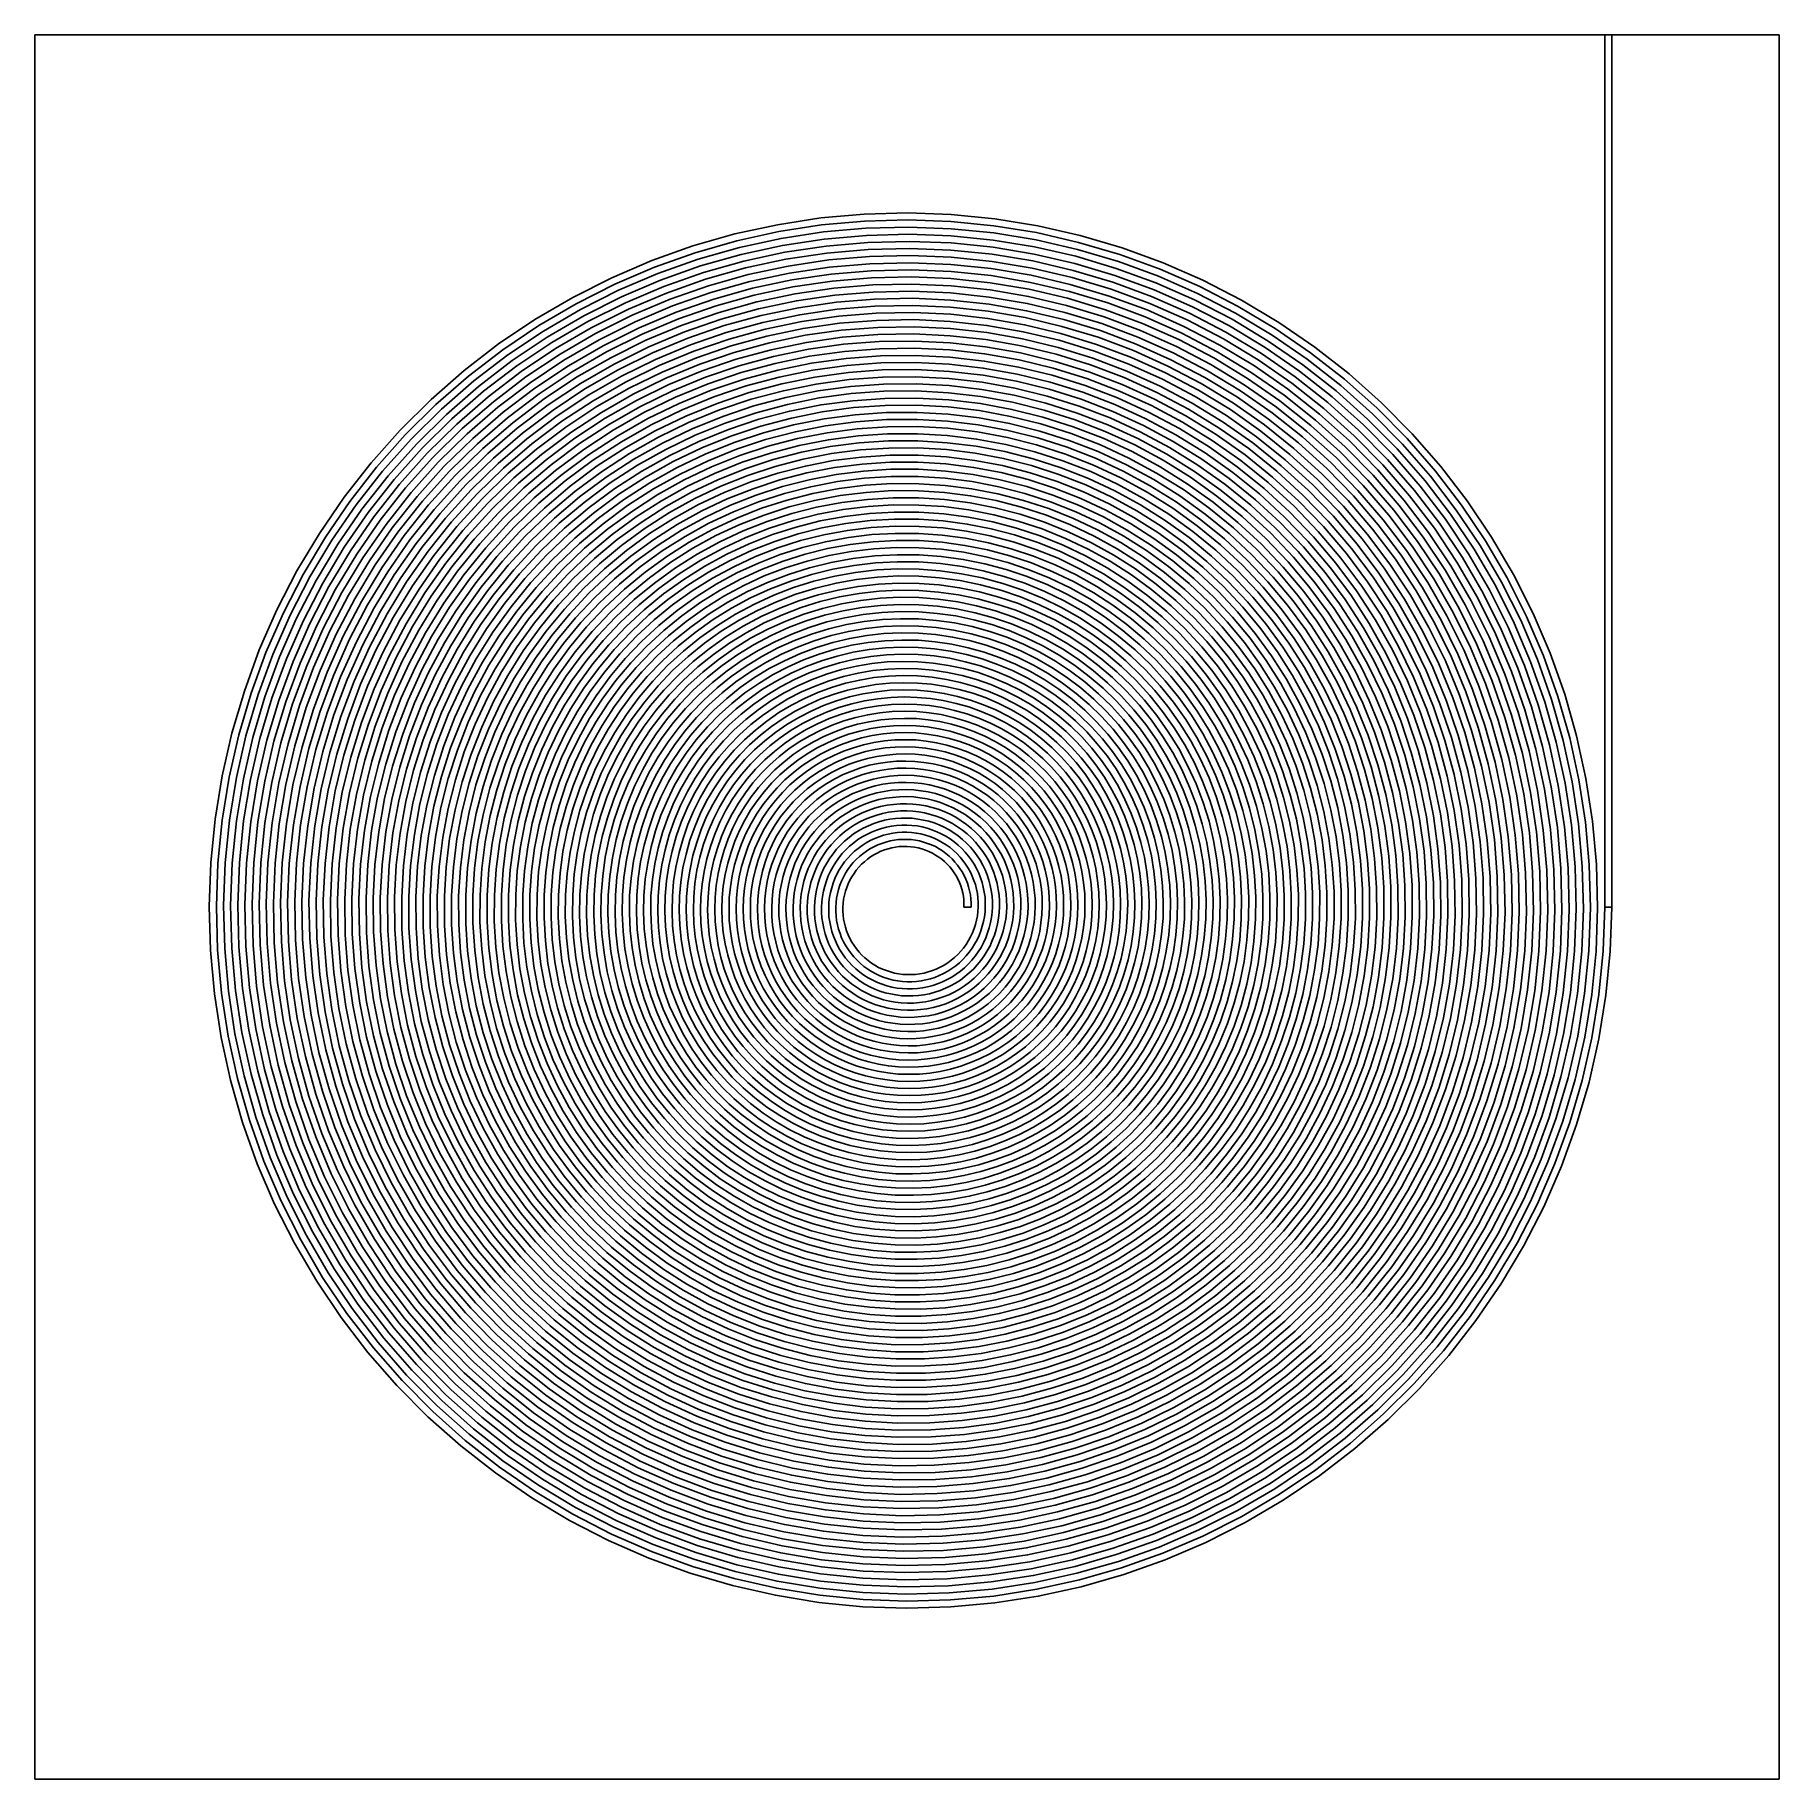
# Model space of a CAD drawing. Header units: metres. Extents: x -61 to 61, y -61 to 61.
import ezdxf

# ---------------------------------------------------------------- set-up
doc = ezdxf.new("R2010")
doc.units = ezdxf.units.M
doc.header["$MEASUREMENT"] = 0
doc.layers.add('2', color=7, linetype='Continuous')

msp = doc.modelspace()

# ---------------------------------------------------------------- linework, layer by layer
at = {"layer": '2', "color": 7}
for points in [[(4, 0, 0), (4, 0.25, 0), (3.99, 0.5, 0), (3.96, 0.76, 0), (3.91, 1, 0), (3.85, 1.25, 0), (3.77, 1.49, 0), (3.68, 1.73, 0), (3.58, 1.97, 0), (3.45, 2.19, 0), (3.32, 2.41, 0), (3.17, 2.62, 0), (3, 2.82, 0), (2.83, 3.01, 0), (2.64, 3.19, 0), (2.44, 3.36, 0), (2.23, 3.51, 0), (2.01, 3.65, 0), (1.78, 3.78, 0), (1.54, 3.9, 0), (1.3, 3.99, 0), (1.05, 4.08, 0), (0.79, 4.15, 0), (0.53, 4.2, 0), (0.26, 4.23, 0), (0, 4.25, 0), (-0.27, 4.25, 0), (-0.54, 4.24, 0), (-0.8, 4.2, 0), (-1.07, 4.15, 0), (-1.33, 4.09, 0), (-1.59, 4.01, 0), (-1.84, 3.91, 0), (-2.09, 3.79, 0), (-2.33, 3.66, 0), (-2.56, 3.52, 0), (-2.78, 3.36, 0), (-2.99, 3.18, 0), (-3.19, 3, 0), (-3.38, 2.8, 0), (-3.56, 2.58, 0), (-3.72, 2.36, 0), (-3.87, 2.13, 0), (-4.01, 1.88, 0), (-4.13, 1.63, 0), (-4.23, 1.37, 0), (-4.32, 1.11, 0), (-4.39, 0.83, 0), (-4.45, 0.56, 0), (-4.48, 0.28, 0), (-4.5, 0, 0), (-4.5, -0.29, 0), (-4.48, -0.57, 0), (-4.45, -0.85, 0), (-4.4, -1.13, 0), (-4.33, -1.41, 0), (-4.24, -1.68, 0), (-4.13, -1.95, 0), (-4.01, -2.21, 0), (-3.87, -2.46, 0), (-3.72, -2.71, 0), (-3.55, -2.94, 0), (-3.37, -3.17, 0), (-3.17, -3.38, 0), (-2.95, -3.58, 0), (-2.73, -3.76, 0), (-2.49, -3.94, 0), (-2.25, -4.09, 0), (-1.99, -4.24, 0), (-1.72, -4.36, 0), (-1.45, -4.47, 0), (-1.17, -4.56, 0), (-0.88, -4.64, 0), (-0.59, -4.69, 0), (-0.29, -4.73, 0), (0, -4.75, 0), (0.3, -4.75, 0), (0.6, -4.73, 0), (0.9, -4.69, 0), (1.2, -4.64, 0), (1.49, -4.56, 0), (1.78, -4.47, 0), (2.06, -4.36, 0), (2.33, -4.23, 0), (2.6, -4.08, 0), (2.86, -3.92, 0), (3.1, -3.74, 0), (3.34, -3.55, 0), (3.56, -3.34, 0), (3.77, -3.11, 0), (3.97, -2.88, 0), (4.15, -2.63, 0), (4.31, -2.36, 0), (4.46, -2.09, 0), (4.6, -1.81, 0), (4.71, -1.52, 0), (4.81, -1.23, 0), (4.88, -0.92, 0), (4.94, -0.62, 0), (4.98, -0.31, 0), (5, 0.01, 0), (5, 0.32, 0), (4.98, 0.64, 0), (4.94, 0.95, 0), (4.88, 1.26, 0), (4.8, 1.57, 0), (4.7, 1.87, 0), (4.58, 2.17, 0), (4.45, 2.45, 0), (4.29, 2.73, 0), (4.12, 3, 0), (3.93, 3.26, 0), (3.73, 3.51, 0), (3.51, 3.75, 0), (3.27, 3.97, 0), (3.02, 4.17, 0), (2.76, 4.36, 0), (2.48, 4.53, 0), (2.2, 4.69, 0), (1.9, 4.83, 0), (1.6, 4.95, 0), (1.29, 5.05, 0), (0.97, 5.13, 0), (0.65, 5.19, 0), (0.32, 5.23, 0), (-0.01, 5.25, 0), (-0.34, 5.25, 0), (-0.67, 5.23, 0), (-1, 5.18, 0), (-1.32, 5.12, 0), (-1.65, 5.04, 0), (-1.96, 4.93, 0), (-2.27, 4.81, 0), (-2.58, 4.67, 0), (-2.87, 4.5, 0), (-3.15, 4.32, 0), (-3.42, 4.12, 0), (-3.68, 3.91, 0), (-3.93, 3.68, 0), (-4.16, 3.43, 0), (-4.38, 3.17, 0), (-4.57, 2.89, 0), (-4.76, 2.6, 0), (-4.92, 2.3, 0), (-5.06, 1.99, 0), (-5.19, 1.67, 0), (-5.29, 1.35, 0), (-5.38, 1.01, 0), (-5.44, 0.68, 0), (-5.48, 0.33, 0), (-5.5, -0.01, 0), (-5.5, -0.36, 0), (-5.48, -0.7, 0), (-5.43, -1.05, 0), (-5.36, -1.39, 0), (-5.27, -1.73, 0), (-5.17, -2.06, 0), (-5.03, -2.38, 0), (-4.88, -2.7, 0), (-4.71, -3.01, 0), (-4.52, -3.3, 0), (-4.31, -3.59, 0), (-4.09, -3.86, 0), (-3.84, -4.11, 0), (-3.59, -4.35, 0), (-3.31, -4.58, 0), (-3.02, -4.79, 0), (-2.72, -4.98, 0), (-2.41, -5.15, 0), (-2.08, -5.3, 0), (-1.75, -5.43, 0), (-1.41, -5.53, 0), (-1.06, -5.62, 0), (-0.7, -5.69, 0), (-0.35, -5.73, 0), (0.01, -5.75, 0), (0.38, -5.75, 0), (0.74, -5.72, 0), (1.1, -5.68, 0), (1.45, -5.6, 0), (1.81, -5.51, 0), (2.15, -5.4, 0), (2.49, -5.26, 0), (2.82, -5.1, 0), (3.14, -4.92, 0), (3.45, -4.72, 0), (3.75, -4.51, 0), (4.03, -4.27, 0), (4.3, -4.01, 0), (4.55, -3.74, 0), (4.78, -3.46, 0), (5, -3.15, 0), (5.2, -2.84, 0), (5.37, -2.51, 0), (5.53, -2.17, 0), (5.66, -1.82, 0), (5.78, -1.47, 0), (5.87, -1.1, 0), (5.94, -0.73, 0), (5.98, -0.36, 0), (6, 0.02, 0), (6, 0.39, 0), (5.97, 0.77, 0), (5.92, 1.15, 0), (5.85, 1.52, 0), (5.75, 1.89, 0), (5.63, 2.25, 0), (5.49, 2.6, 0), (5.32, 2.94, 0), (5.13, 3.28, 0), (4.92, 3.6, 0), (4.7, 3.91, 0), (4.45, 4.2, 0), (4.18, 4.48, 0), (3.9, 4.74, 0), (3.6, 4.99, 0), (3.29, 5.21, 0), (2.96, 5.42, 0), (2.61, 5.6, 0), (2.26, 5.76, 0), (1.9, 5.9, 0), (1.53, 6.02, 0), (1.15, 6.11, 0), (0.76, 6.18, 0), (0.37, 6.23, 0), (-0.02, 6.25, 0), (-0.41, 6.25, 0), (-0.81, 6.22, 0), (-1.2, 6.17, 0), (-1.58, 6.09, 0), (-1.97, 5.99, 0), (-2.34, 5.86, 0), (-2.71, 5.71, 0), (-3.07, 5.54, 0), (-3.41, 5.34, 0), (-3.75, 5.13, 0), (-4.07, 4.89, 0), (-4.38, 4.63, 0), (-4.67, 4.35, 0), (-4.94, 4.06, 0), (-5.19, 3.74, 0), (-5.42, 3.42, 0), (-5.64, 3.07, 0), (-5.83, 2.72, 0), (-6, 2.35, 0), (-6.14, 1.97, 0), (-6.26, 1.59, 0), (-6.36, 1.19, 0), (-6.43, 0.79, 0), (-6.48, 0.39, 0), (-6.5, -0.02, 0), (-6.5, -0.43, 0), (-6.47, -0.84, 0), (-6.41, -1.25, 0), (-6.33, -1.65, 0), (-6.22, -2.05, 0), (-6.09, -2.44, 0), (-5.94, -2.82, 0), (-5.76, -3.19, 0), (-5.55, -3.55, 0), (-5.33, -3.9, 0), (-5.08, -4.23, 0), (-4.81, -4.55, 0), (-4.52, -4.85, 0), (-4.21, -5.13, 0), (-3.89, -5.39, 0), (-3.55, -5.64, 0), (-3.19, -5.86, 0), (-2.82, -6.06, 0), (-2.44, -6.23, 0), (-2.05, -6.38, 0), (-1.64, -6.51, 0), (-1.23, -6.61, 0), (-0.82, -6.68, 0), (-0.4, -6.73, 0), (0.03, -6.75, 0), (0.45, -6.75, 0), (0.87, -6.71, 0), (1.3, -6.66, 0), (1.71, -6.57, 0), (2.13, -6.46, 0), (2.53, -6.32, 0), (2.93, -6.16, 0), (3.31, -5.97, 0), (3.69, -5.76, 0), (4.05, -5.53, 0), (4.39, -5.27, 0), (4.72, -4.99, 0), (5.03, -4.69, 0), (5.33, -4.37, 0), (5.6, -4.03, 0), (5.85, -3.68, 0), (6.08, -3.31, 0), (6.28, -2.93, 0), (6.46, -2.53, 0), (6.62, -2.12, 0), (6.75, -1.7, 0), (6.85, -1.28, 0), (6.93, -0.85, 0), (6.98, -0.41, 0), (7, 0.03, 0), (6.99, 0.47, 0), (6.96, 0.91, 0), (6.9, 1.35, 0), (6.81, 1.78, 0), (6.7, 2.21, 0), (6.55, 2.63, 0), (6.38, 3.04, 0), (6.19, 3.44, 0), (5.97, 3.83, 0), (5.73, 4.2, 0), (5.46, 4.56, 0), (5.17, 4.9, 0), (4.86, 5.22, 0), (4.53, 5.52, 0), (4.18, 5.8, 0), (3.81, 6.06, 0), (3.43, 6.3, 0), (3.03, 6.51, 0), (2.62, 6.7, 0), (2.19, 6.86, 0), (1.76, 6.99, 0), (1.32, 7.1, 0), (0.87, 7.18, 0), (0.42, 7.23, 0), (-0.03, 7.25, 0), (-0.49, 7.24, 0), (-0.94, 7.21, 0), (-1.4, 7.15, 0), (-1.85, 7.05, 0), (-2.29, 6.93, 0), (-2.72, 6.78, 0), (-3.15, 6.61, 0), (-3.56, 6.41, 0), (-3.96, 6.18, 0), (-4.35, 5.93, 0), (-4.72, 5.65, 0), (-5.07, 5.35, 0), (-5.4, 5.03, 0), (-5.72, 4.68, 0), (-6.01, 4.32, 0), (-6.28, 3.94, 0), (-6.52, 3.54, 0), (-6.74, 3.13, 0), (-6.93, 2.71, 0), (-7.1, 2.27, 0), (-7.24, 1.82, 0), (-7.35, 1.36, 0), (-7.43, 0.9, 0), (-7.48, 0.43, 0), (-7.5, -0.04, 0), (-7.49, -0.51, 0), (-7.46, -0.98, 0), (-7.39, -1.45, 0), (-7.29, -1.91, 0), (-7.17, -2.37, 0), (-7.02, -2.82, 0), (-6.83, -3.26, 0), (-6.62, -3.69, 0), (-6.39, -4.1, 0), (-6.13, -4.5, 0), (-5.84, -4.88, 0), (-5.53, -5.24, 0), (-5.2, -5.59, 0), (-4.84, -5.91, 0), (-4.47, -6.21, 0), (-4.07, -6.49, 0), (-3.66, -6.74, 0), (-3.23, -6.97, 0), (-2.79, -7.17, 0), (-2.34, -7.34, 0), (-1.88, -7.48, 0), (-1.41, -7.59, 0), (-0.93, -7.67, 0), (-0.45, -7.73, 0), (0.04, -7.75, 0), (0.53, -7.74, 0), (1.01, -7.7, 0), (1.5, -7.64, 0), (1.98, -7.54, 0), (2.45, -7.41, 0), (2.91, -7.25, 0), (3.37, -7.06, 0), (3.81, -6.84, 0), (4.24, -6.6, 0), (4.65, -6.33, 0), (5.04, -6.03, 0), (5.42, -5.71, 0), (5.77, -5.36, 0), (6.11, -5, 0), (6.42, -4.61, 0), (6.7, -4.2, 0), (6.96, -3.78, 0), (7.19, -3.34, 0), (7.4, -2.88, 0), (7.58, -2.42, 0), (7.72, -1.94, 0), (7.84, -1.45, 0), (7.92, -0.96, 0), (7.98, -0.46, 0), (8, 0.04, 0), (7.99, 0.55, 0), (7.95, 1.05, 0), (7.88, 1.55, 0), (7.78, 2.04, 0), (7.64, 2.53, 0), (7.48, 3.01, 0), (7.28, 3.48, 0), (7.06, 3.93, 0), (6.81, 4.37, 0), (6.53, 4.8, 0), (6.22, 5.21, 0), (5.89, 5.59, 0), (5.53, 5.96, 0), (5.15, 6.3, 0), (4.75, 6.62, 0), (4.33, 6.92, 0), (3.89, 7.18, 0), (3.44, 7.42, 0), (2.97, 7.63, 0), (2.49, 7.81, 0), (2, 7.96, 0), (1.49, 8.08, 0), (0.98, 8.17, 0), (0.47, 8.23, 0), (-0.05, 8.25, 0), (-0.57, 8.24, 0), (-1.09, 8.2, 0), (-1.6, 8.12, 0), (-2.11, 8.02, 0), (-2.61, 7.88, 0), (-3.11, 7.71, 0), (-3.59, 7.51, 0), (-4.06, 7.28, 0), (-4.51, 7.02, 0), (-4.95, 6.73, 0), (-5.37, 6.41, 0), (-5.77, 6.07, 0), (-6.14, 5.7, 0), (-6.5, 5.31, 0), (-6.83, 4.9, 0), (-7.13, 4.46, 0), (-7.4, 4.01, 0), (-7.65, 3.54, 0), (-7.87, 3.06, 0), (-8.05, 2.56, 0), (-8.21, 2.05, 0), (-8.33, 1.54, 0), (-8.42, 1.01, 0), (-8.48, 0.48, 0), (-8.5, -0.05, 0), (-8.49, -0.59, 0), (-8.45, -1.12, 0), (-8.37, -1.65, 0), (-8.26, -2.18, 0), (-8.12, -2.69, 0), (-7.94, -3.2, 0), (-7.73, -3.7, 0), (-7.49, -4.18, 0), (-7.22, -4.65, 0), (-6.93, -5.1, 0), (-6.6, -5.53, 0), (-6.25, -5.94, 0), (-5.87, -6.33, 0), (-5.46, -6.69, 0), (-5.04, -7.03, 0), (-4.59, -7.34, 0), (-4.13, -7.63, 0), (-3.64, -7.88, 0), (-3.15, -8.1, 0), (-2.63, -8.29, 0), (-2.11, -8.45, 0), (-1.58, -8.58, 0), (-1.04, -8.67, 0), (-0.49, -8.73, 0), (0.06, -8.75, 0), (0.61, -8.74, 0), (1.16, -8.69, 0), (1.7, -8.61, 0), (2.24, -8.5, 0), (2.78, -8.35, 0), (3.3, -8.17, 0), (3.81, -7.96, 0), (4.31, -7.71, 0), (4.79, -7.43, 0), (5.25, -7.13, 0), (5.69, -6.79, 0), (6.12, -6.43, 0), (6.52, -6.04, 0), (6.89, -5.62, 0), (7.24, -5.18, 0), (7.56, -4.72, 0), (7.85, -4.24, 0), (8.11, -3.75, 0), (8.34, -3.23, 0), (8.53, -2.71, 0), (8.69, -2.17, 0), (8.82, -1.62, 0), (8.92, -1.06, 0), (8.98, -0.5, 0), (9, 0.06, 0), (8.99, 0.63, 0), (8.94, 1.19, 0), (8.86, 1.75, 0), (8.74, 2.31, 0), (8.59, 2.86, 0), (8.4, 3.4, 0), (8.18, 3.92, 0), (7.93, 4.43, 0), (7.64, 4.93, 0), (7.32, 5.4, 0), (6.98, 5.86, 0), (6.6, 6.29, 0), (6.2, 6.7, 0), (5.78, 7.09, 0), (5.33, 7.44, 0), (4.85, 7.77, 0), (4.36, 8.07, 0), (3.85, 8.34, 0), (3.32, 8.57, 0), (2.78, 8.77, 0), (2.23, 8.94, 0), (1.66, 9.07, 0), (1.09, 9.17, 0), (0.51, 9.23, 0), (-0.07, 9.25, 0), (-0.65, 9.24, 0), (-1.23, 9.19, 0), (-1.81, 9.1, 0), (-2.38, 8.98, 0), (-2.94, 8.82, 0), (-3.49, 8.63, 0), (-4.03, 8.4, 0), (-4.56, 8.14, 0), (-5.06, 7.85, 0), (-5.55, 7.52, 0), (-6.02, 7.17, 0), (-6.47, 6.78, 0), (-6.89, 6.37, 0), (-7.28, 5.93, 0), (-7.65, 5.47, 0), (-7.98, 4.98, 0), (-8.29, 4.48, 0), (-8.56, 3.95, 0), (-8.8, 3.41, 0), (-9.01, 2.85, 0), (-9.18, 2.28, 0), (-9.32, 1.7, 0), (-9.42, 1.12, 0), (-9.48, 0.52, 0), (-9.5, -0.07, 0), (-9.49, -0.67, 0), (-9.44, -1.27, 0), (-9.35, -1.86, 0), (-9.22, -2.44, 0), (-9.06, -3.02, 0), (-8.86, -3.59, 0), (-8.63, -4.14, 0), (-8.36, -4.68, 0), (-8.06, -5.2, 0), (-7.72, -5.7, 0), (-7.36, -6.18, 0), (-6.96, -6.64, 0), (-6.54, -7.07, 0), (-6.09, -7.48, 0), (-5.61, -7.85, 0), (-5.11, -8.2, 0), (-4.59, -8.51, 0), (-4.05, -8.79, 0), (-3.5, -9.04, 0), (-2.92, -9.25, 0), (-2.34, -9.43, 0), (-1.75, -9.56, 0), (-1.14, -9.66, 0), (-0.53, -9.73, 0), (0.08, -9.75, 0), (0.69, -9.74, 0), (1.3, -9.68, 0), (1.91, -9.59, 0), (2.51, -9.46, 0), (3.1, -9.3, 0), (3.69, -9.09, 0), (4.25, -8.85, 0), (4.81, -8.58, 0), (5.34, -8.27, 0), (5.86, -7.92, 0), (6.35, -7.55, 0), (6.82, -7.14, 0), (7.26, -6.7, 0), (7.67, -6.24, 0), (8.06, -5.75, 0), (8.41, -5.24, 0), (8.73, -4.71, 0), (9.02, -4.15, 0), (9.27, -3.58, 0), (9.49, -3, 0), (9.67, -2.4, 0), (9.81, -1.79, 0), (9.91, -1.17, 0), (9.98, -0.54, 0), (10, 0.08, 0), (9.99, 0.71, 0), (9.93, 1.34, 0), (9.84, 1.96, 0), (9.7, 2.58, 0), (9.53, 3.19, 0), (9.32, 3.78, 0), (9.08, 4.37, 0), (8.79, 4.93, 0), (8.47, 5.48, 0), (8.12, 6.01, 0), (7.74, 6.51, 0), (7.32, 6.99, 0), (6.87, 7.44, 0), (6.4, 7.87, 0), (5.9, 8.26, 0), (5.37, 8.63, 0), (4.82, 8.96, 0), (4.26, 9.25, 0), (3.67, 9.51, 0), (3.07, 9.73, 0), (2.45, 9.91, 0), (1.83, 10.06, 0), (1.19, 10.16, 0), (0.55, 10.23, 0), (-0.09, 10.25, 0), (-0.73, 10.24, 0), (-1.38, 10.18, 0), (-2.02, 10.08, 0), (-2.65, 9.95, 0), (-3.27, 9.77, 0), (-3.88, 9.55, 0), (-4.48, 9.3, 0), (-5.06, 9.01, 0), (-5.62, 8.68, 0), (-6.16, 8.32, 0), (-6.68, 7.92, 0), (-7.17, 7.5, 0), (-7.63, 7.04, 0), (-8.07, 6.55, 0), (-8.47, 6.04, 0), (-8.84, 5.5, 0), (-9.18, 4.94, 0), (-9.48, 4.36, 0), (-9.74, 3.76, 0), (-9.97, 3.14, 0), (-10.16, 2.51, 0), (-10.3, 1.87, 0), (-10.41, 1.22, 0), (-10.48, 0.56, 0), (-10.5, -0.1, 0), (-10.48, -0.76, 0), (-10.43, -1.41, 0), (-10.33, -2.07, 0), (-10.19, -2.71, 0), (-10, -3.35, 0), (-9.78, -3.98, 0), (-9.52, -4.59, 0), (-9.23, -5.18, 0), (-8.89, -5.76, 0), (-8.52, -6.31, 0), (-8.11, -6.84, 0), (-7.68, -7.34, 0), (-7.21, -7.82, 0), (-6.71, -8.26, 0), (-6.18, -8.67, 0), (-5.63, -9.05, 0), (-5.05, -9.4, 0), (-4.46, -9.71, 0), (-3.84, -9.98, 0), (-3.21, -10.21, 0), (-2.57, -10.4, 0), (-1.91, -10.55, 0), (-1.24, -10.66, 0), (-0.57, -10.73, 0), (0.1, -10.75, 0), (0.78, -10.73, 0), (1.45, -10.67, 0), (2.12, -10.57, 0), (2.78, -10.43, 0), (3.44, -10.24, 0), (4.08, -10.01, 0), (4.7, -9.75, 0), (5.31, -9.44, 0), (5.9, -9.1, 0), (6.46, -8.72, 0), (7, -8.3, 0), (7.52, -7.85, 0), (8, -7.37, 0), (8.46, -6.86, 0), (8.88, -6.32, 0), (9.27, -5.76, 0), (9.62, -5.17, 0), (9.94, -4.56, 0), (10.21, -3.93, 0), (10.45, -3.28, 0), (10.64, -2.62, 0), (10.8, -1.95, 0), (10.91, -1.27, 0), (10.98, -0.58, 0), (11, 0.11, 0), (10.98, 0.8, 0), (10.92, 1.49, 0), (10.82, 2.17, 0), (10.67, 2.85, 0), (10.48, 3.52, 0), (10.24, 4.17, 0), (9.97, 4.81, 0), (9.66, 5.43, 0), (9.31, 6.04, 0), (8.92, 6.61, 0), (8.49, 7.17, 0), (8.03, 7.69, 0), (7.54, 8.19, 0), (7.02, 8.66, 0), (6.46, 9.09, 0), (5.89, 9.48, 0), (5.28, 9.84, 0), (4.66, 10.16, 0), (4.02, 10.45, 0), (3.35, 10.69, 0), (2.68, 10.89, 0), (1.99, 11.04, 0), (1.3, 11.16, 0), (0.59, 11.23, 0), (-0.11, 11.25, 0), (-0.82, 11.23, 0), (-1.53, 11.17, 0), (-2.23, 11.06, 0), (-2.92, 10.91, 0), (-3.6, 10.71, 0), (-4.27, 10.47, 0), (-4.92, 10.19, 0), (-5.56, 9.87, 0), (-6.17, 9.51, 0), (-6.77, 9.11, 0), (-7.33, 8.68, 0), (-7.87, 8.21, 0), (-8.38, 7.71, 0), (-8.85, 7.17, 0), (-9.29, 6.61, 0), (-9.7, 6.01, 0), (-10.07, 5.4, 0), (-10.39, 4.76, 0), (-10.68, 4.1, 0), (-10.93, 3.43, 0), (-11.13, 2.73, 0), (-11.29, 2.03, 0), (-11.41, 1.32, 0), (-11.48, 0.6, 0), (-11.5, -0.12, 0), (-11.48, -0.84, 0), (-11.42, -1.56, 0), (-11.3, -2.28, 0), (-11.15, -2.99, 0), (-10.95, -3.69, 0), (-10.7, -4.37, 0), (-10.42, -5.04, 0), (-10.09, -5.69, 0), (-9.72, -6.31, 0), (-9.31, -6.92, 0), (-8.87, -7.5, 0), (-8.39, -8.05, 0), (-7.87, -8.56, 0), (-7.32, -9.05, 0), (-6.75, -9.5, 0), (-6.14, -9.91, 0), (-5.51, -10.29, 0), (-4.86, -10.62, 0), (-4.19, -10.92, 0), (-3.5, -11.17, 0), (-2.79, -11.37, 0), (-2.07, -11.54, 0), (-1.34, -11.65, 0), (-0.61, -11.73, 0), (0.13, -11.75, 0), (0.87, -11.73, 0), (1.6, -11.66, 0), (2.33, -11.55, 0), (3.06, -11.39, 0), (3.77, -11.18, 0), (4.47, -10.93, 0), (5.15, -10.64, 0), (5.81, -10.31, 0), (6.45, -9.93, 0), (7.07, -9.51, 0), (7.66, -9.06, 0), (8.22, -8.56, 0), (8.75, -8.04, 0), (9.25, -7.48, 0), (9.71, -6.89, 0), (10.13, -6.27, 0), (10.51, -5.63, 0), (10.85, -4.96, 0), (11.15, -4.27, 0), (11.41, -3.57, 0), (11.62, -2.85, 0), (11.78, -2.11, 0), (11.9, -1.37, 0), (11.98, -0.62, 0), (12, 0.13, 0), (11.98, 0.89, 0), (11.91, 1.64, 0), (11.79, 2.39, 0), (11.63, 3.13, 0), (11.42, 3.85, 0), (11.16, 4.57, 0), (10.86, 5.26, 0), (10.52, 5.94, 0), (10.14, 6.59, 0), (9.71, 7.22, 0), (9.24, 7.83, 0), (8.74, 8.4, 0), (8.2, 8.94, 0), (7.63, 9.44, 0), (7.03, 9.91, 0), (6.4, 10.34, 0), (5.74, 10.73, 0), (5.06, 11.08, 0), (4.36, 11.39, 0), (3.64, 11.65, 0), (2.9, 11.86, 0), (2.15, 12.03, 0), (1.39, 12.15, 0), (0.63, 12.23, 0), (-0.14, 12.25, 0), (-0.91, 12.23, 0), (-1.68, 12.16, 0), (-2.44, 12.04, 0), (-3.19, 11.87, 0), (-3.94, 11.65, 0), (-4.66, 11.39, 0), (-5.38, 11.09, 0), (-6.07, 10.74, 0), (-6.73, 10.34, 0), (-7.38, 9.91, 0), (-7.99, 9.43, 0), (-8.57, 8.92, 0), (-9.12, 8.37, 0), (-9.64, 7.79, 0), (-10.12, 7.17, 0), (-10.56, 6.53, 0), (-10.95, 5.86, 0), (-11.31, 5.16, 0), (-11.62, 4.44, 0), (-11.89, 3.71, 0), (-12.11, 2.96, 0), (-12.28, 2.19, 0), (-12.4, 1.42, 0), (-12.48, 0.64, 0), (-12.5, -0.15, 0), (-12.48, -0.93, 0), (-12.4, -1.72, 0), (-12.28, -2.49, 0), (-12.11, -3.26, 0), (-11.89, -4.02, 0), (-11.62, -4.76, 0), (-11.31, -5.49, 0), (-10.95, -6.19, 0), (-10.55, -6.87, 0), (-10.11, -7.53, 0), (-9.62, -8.16, 0), (-9.1, -8.75, 0), (-8.54, -9.31, 0), (-7.94, -9.84, 0), (-7.31, -10.32, 0), (-6.65, -10.77, 0), (-5.97, -11.18, 0), (-5.26, -11.54, 0), (-4.53, -11.86, 0), (-3.78, -12.13, 0), (-3.01, -12.35, 0), (-2.23, -12.52, 0), (-1.44, -12.65, 0), (-0.64, -12.73, 0), (0.16, -12.75, 0), (0.96, -12.73, 0), (1.76, -12.65, 0), (2.55, -12.53, 0), (3.33, -12.35, 0), (4.11, -12.13, 0), (4.86, -11.85, 0), (5.6, -11.53, 0), (6.32, -11.17, 0), (7.01, -10.76, 0), (7.68, -10.3, 0), (8.32, -9.81, 0), (8.93, -9.27, 0), (9.5, -8.7, 0), (10.03, -8.09, 0), (10.53, -7.45, 0), (10.99, -6.78, 0), (11.4, -6.08, 0), (11.77, -5.36, 0), (12.09, -4.61, 0), (12.37, -3.85, 0), (12.59, -3.07, 0), (12.77, -2.27, 0), (12.9, -1.47, 0), (12.98, -0.65, 0), (13, 0.16, 0), (12.98, 0.98, 0), (12.9, 1.79, 0), (12.77, 2.6, 0), (12.59, 3.4, 0), (12.36, 4.19, 0), (12.08, 4.96, 0), (11.76, 5.72, 0), (11.38, 6.45, 0), (10.96, 7.15, 0), (10.5, 7.84, 0), (10, 8.49, 0), (9.45, 9.1, 0), (8.87, 9.69, 0), (8.25, 10.23, 0), (7.59, 10.74, 0), (6.91, 11.2, 0), (6.2, 11.62, 0), (5.46, 12, 0), (4.7, 12.33, 0), (3.92, 12.61, 0), (3.12, 12.84, 0), (2.31, 13.02, 0), (1.49, 13.15, 0), (0.66, 13.23, 0), (-0.17, 13.25, 0), (-1, 13.22, 0), (-1.83, 13.14, 0), (-2.66, 13.01, 0), (-3.47, 12.83, 0), (-4.27, 12.6, 0), (-5.06, 12.31, 0), (-5.83, 11.98, 0), (-6.57, 11.6, 0), (-7.3, 11.17, 0), (-7.99, 10.7, 0), (-8.65, 10.18, 0), (-9.28, 9.63, 0), (-9.87, 9.03, 0), (-10.43, 8.4, 0), (-10.94, 7.73, 0), (-11.42, 7.04, 0), (-11.85, 6.31, 0), (-12.23, 5.56, 0), (-12.56, 4.78, 0), (-12.85, 3.99, 0), (-13.08, 3.18, 0), (-13.27, 2.35, 0), (-13.4, 1.51, 0), (-13.48, 0.67, 0), (-13.5, -0.18, 0), (-13.47, -1.03, 0), (-13.39, -1.87, 0), (-13.26, -2.71, 0), (-13.07, -3.54, 0), (-12.83, -4.36, 0), (-12.54, -5.16, 0), (-12.2, -5.94, 0), (-11.81, -6.7, 0), (-11.38, -7.44, 0), (-10.9, -8.14, 0), (-10.37, -8.82, 0), (-9.8, -9.46, 0), (-9.2, -10.06, 0), (-8.55, -10.63, 0), (-7.87, -11.15, 0), (-7.16, -11.63, 0), (-6.42, -12.07, 0), (-5.66, -12.46, 0), (-4.87, -12.8, 0), (-4.06, -13.09, 0), (-3.23, -13.33, 0), (-2.39, -13.51, 0), (-1.54, -13.65, 0), (-0.68, -13.73, 0), (0.19, -13.75, 0), (1.05, -13.72, 0), (1.91, -13.64, 0), (2.77, -13.5, 0), (3.61, -13.31, 0), (4.44, -13.07, 0), (5.26, -12.77, 0), (6.06, -12.42, 0), (6.83, -12.03, 0), (7.58, -11.58, 0), (8.3, -11.09, 0), (8.98, -10.56, 0), (9.63, -9.98, 0), (10.25, -9.36, 0), (10.83, -8.71, 0), (11.36, -8.02, 0), (11.85, -7.29, 0), (12.29, -6.54, 0), (12.69, -5.76, 0), (13.03, -4.95, 0), (13.33, -4.13, 0), (13.57, -3.28, 0), (13.76, -2.43, 0), (13.9, -1.56, 0), (13.98, -0.68, 0), (14, 0.2, 0), (13.97, 1.08, 0), (13.89, 1.95, 0), (13.75, 2.82, 0), (13.55, 3.68, 0), (13.3, 4.53, 0), (13, 5.36, 0), (12.65, 6.17, 0), (12.24, 6.96, 0), (11.79, 7.72, 0), (11.29, 8.45, 0), (10.75, 9.15, 0), (10.16, 9.81, 0), (9.53, 10.44, 0), (8.86, 11.02, 0), (8.16, 11.57, 0), (7.42, 12.06, 0), (6.65, 12.51, 0), (5.86, 12.92, 0), (5.04, 13.27, 0), (4.2, 13.57, 0), (3.34, 13.81, 0), (2.47, 14.01, 0), (1.58, 14.14, 0), (0.69, 14.23, 0), (-0.2, 14.25, 0), (-1.1, 14.22, 0), (-1.99, 14.13, 0), (-2.88, 13.99, 0), (-3.75, 13.79, 0), (-4.61, 13.54, 0), (-5.46, 13.23, 0), (-6.28, 12.87, 0), (-7.09, 12.46, 0), (-7.86, 12, 0), (-8.6, 11.49, 0), (-9.31, 10.93, 0), (-9.99, 10.33, 0), (-10.63, 9.69, 0), (-11.22, 9.01, 0), (-11.77, 8.3, 0), (-12.28, 7.54, 0), (-12.74, 6.76, 0), (-13.15, 5.95, 0), (-13.5, 5.12, 0), (-13.81, 4.26, 0), (-14.06, 3.39, 0), (-14.25, 2.5, 0), (-14.39, 1.6, 0), (-14.48, 0.7, 0), (-14.5, -0.21, 0), (-14.47, -1.12, 0), (-14.38, -2.03, 0), (-14.23, -2.93, 0), (-14.03, -3.82, 0), (-13.77, -4.7, 0), (-13.46, -5.56, 0), (-13.09, -6.4, 0), (-12.67, -7.21, 0), (-12.2, -8, 0), (-11.69, -8.76, 0), (-11.12, -9.48, 0), (-10.51, -10.17, 0), (-9.86, -10.81, 0), (-9.16, -11.42, 0), (-8.44, -11.98, 0), (-7.67, -12.5, 0), (-6.88, -12.96, 0), (-6.05, -13.38, 0), (-5.2, -13.74, 0), (-4.33, -14.05, 0), (-3.45, -14.3, 0), (-2.54, -14.5, 0), (-1.63, -14.64, 0), (-0.7, -14.73, 0), (0.22, -14.75, 0), (1.15, -14.72, 0), (2.07, -14.63, 0), (2.99, -14.48, 0), (3.89, -14.27, 0), (4.79, -14.01, 0), (5.66, -13.69, 0), (6.51, -13.31, 0), (7.34, -12.89, 0), (8.14, -12.41, 0), (8.91, -11.88, 0), (9.65, -11.31, 0), (10.34, -10.69, 0), (11, -10.02, 0), (11.62, -9.32, 0), (12.19, -8.57, 0), (12.71, -7.8, 0), (13.18, -6.99, 0), (13.61, -6.15, 0), (13.98, -5.29, 0), (14.29, -4.4, 0), (14.55, -3.5, 0), (14.75, -2.58, 0), (14.89, -1.65, 0), (14.98, -0.71, 0), (15, 0.23, 0), (14.97, 1.17, 0), (14.87, 2.11, 0), (14.72, 3.04, 0), (14.51, 3.97, 0), (14.24, 4.87, 0), (13.92, 5.76, 0), (13.54, 6.63, 0), (13.1, 7.47, 0), (12.62, 8.28, 0), (12.08, 9.07, 0), (11.49, 9.81, 0), (10.86, 10.52, 0), (10.19, 11.19, 0), (9.47, 11.82, 0), (8.71, 12.4, 0), (7.92, 12.93, 0), (7.1, 13.41, 0), (6.25, 13.84, 0), (5.37, 14.21, 0), (4.47, 14.53, 0), (3.55, 14.79, 0), (2.62, 15, 0), (1.67, 15.14, 0), (0.72, 15.23, 0), (-0.24, 15.25, 0), (-1.2, 15.22, 0), (-2.15, 15.12, 0), (-3.1, 14.96, 0), (-4.04, 14.75, 0), (-4.96, 14.48, 0), (-5.86, 14.15, 0), (-6.74, 13.76, 0), (-7.6, 13.32, 0), (-8.43, 12.82, 0), (-9.22, 12.28, 0), (-9.98, 11.68, 0), (-10.7, 11.04, 0), (-11.38, 10.35, 0), (-12.01, 9.62, 0), (-12.6, 8.85, 0), (-13.14, 8.05, 0), (-13.63, 7.21, 0), (-14.07, 6.35, 0), (-14.45, 5.45, 0), (-14.77, 4.54, 0), (-15.04, 3.61, 0), (-15.24, 2.66, 0), (-15.39, 1.69, 0), (-15.48, 0.72, 0), (-15.5, -0.25, 0), (-15.46, -1.22, 0), (-15.37, -2.19, 0), (-15.21, -3.16, 0), (-14.99, -4.11, 0), (-14.71, -5.04, 0), (-14.38, -5.96, 0), (-13.98, -6.86, 0), (-13.53, -7.73, 0), (-13.03, -8.57, 0), (-12.47, -9.37, 0), (-11.87, -10.15, 0), (-11.21, -10.88, 0), (-10.51, -11.57, 0), (-9.77, -12.21, 0), (-8.99, -12.81, 0), (-8.18, -13.36, 0), (-7.33, -13.86, 0), (-6.44, -14.3, 0), (-5.54, -14.68, 0), (-4.61, -15.01, 0), (-3.66, -15.28, 0), (-2.69, -15.49, 0), (-1.72, -15.64, 0), (-0.73, -15.73, 0), (0.26, -15.75, 0), (1.25, -15.71, 0), (2.23, -15.61, 0), (3.21, -15.45, 0), (4.18, -15.23, 0), (5.13, -14.95, 0), (6.06, -14.6, 0), (6.97, -14.2, 0), (7.86, -13.75, 0), (8.71, -13.23, 0), (9.53, -12.67, 0), (10.31, -12.05, 0), (11.06, -11.39, 0), (11.76, -10.68, 0), (12.41, -9.93, 0), (13.02, -9.13, 0), (13.58, -8.3, 0), (14.08, -7.44, 0), (14.53, -6.54, 0), (14.92, -5.62, 0), (15.25, -4.68, 0), (15.53, -3.71, 0), (15.74, -2.73, 0), (15.89, -1.74, 0), (15.98, -0.74, 0), (16, 0.27, 0), (15.96, 1.27, 0), (15.86, 2.27, 0), (15.7, 3.27, 0), (15.47, 4.25, 0), (15.18, 5.22, 0), (14.83, 6.16, 0), (14.43, 7.09, 0), (13.96, 7.98, 0), (13.44, 8.85, 0), (12.87, 9.68, 0), (12.24, 10.48, 0), (11.56, 11.23, 0), (10.84, 11.95, 0), (10.08, 12.61, 0), (9.27, 13.23, 0), (8.43, 13.79, 0), (7.55, 14.3, 0), (6.64, 14.76, 0), (5.7, 15.15, 0), (4.74, 15.49, 0), (3.76, 15.77, 0), (2.77, 15.98, 0), (1.76, 16.14, 0), (0.74, 16.23, 0), (-0.28, 16.25, 0), (-1.3, 16.21, 0), (-2.32, 16.11, 0), (-3.32, 15.94, 0), (-4.32, 15.71, 0), (-5.3, 15.42, 0), (-6.26, 15.06, 0), (-7.2, 14.65, 0), (-8.11, 14.17, 0), (-8.99, 13.65, 0), (-9.84, 13.06, 0), (-10.65, 12.43, 0), (-11.41, 11.74, 0), (-12.13, 11.01, 0), (-12.81, 10.23, 0), (-13.44, 9.41, 0), (-14.01, 8.55, 0), (-14.53, 7.66, 0), (-14.99, 6.74, 0), (-15.39, 5.79, 0), (-15.73, 4.81, 0), (-16.01, 3.82, 0), (-16.23, 2.8, 0), (-16.39, 1.78, 0), (-16.48, 0.75, 0), (-16.5, -0.29, 0), (-16.46, -1.32, 0), (-16.35, -2.36, 0), (-16.18, -3.38, 0), (-15.95, -4.39, 0), (-15.65, -5.39, 0), (-15.29, -6.37, 0), (-14.87, -7.32, 0), (-14.39, -8.24, 0), (-13.85, -9.14, 0), (-13.26, -9.99, 0), (-12.61, -10.81, 0), (-11.92, -11.59, 0), (-11.17, -12.32, 0), (-10.38, -13.01, 0), (-9.55, -13.64, 0), (-8.68, -14.22, 0), (-7.77, -14.75, 0), (-6.83, -15.22, 0), (-5.87, -15.63, 0), (-4.88, -15.97, 0), (-3.87, -16.26, 0), (-2.84, -16.48, 0), (-1.8, -16.64, 0), (-0.75, -16.73, 0), (0.3, -16.75, 0), (1.35, -16.71, 0), (2.4, -16.6, 0), (3.44, -16.43, 0), (4.47, -16.19, 0), (5.48, -15.89, 0), (6.47, -15.52, 0), (7.43, -15.09, 0), (8.37, -14.6, 0), (9.28, -14.06, 0), (10.15, -13.45, 0), (10.98, -12.8, 0), (11.77, -12.09, 0), (12.51, -11.33, 0), (13.21, -10.53, 0), (13.85, -9.69, 0), (14.44, -8.8, 0), (14.97, -7.88, 0), (15.45, -6.93, 0), (15.86, -5.95, 0), (16.22, -4.95, 0), (16.5, -3.92, 0), (16.73, -2.88, 0), (16.88, -1.82, 0), (16.98, -0.76, 0), (17, 0.31, 0), (16.96, 1.38, 0), (16.85, 2.44, 0), (16.67, 3.5, 0), (16.43, 4.54, 0), (16.12, 5.56, 0), (15.75, 6.57, 0), (15.31, 7.55, 0), (14.82, 8.5, 0), (14.26, 9.42, 0), (13.65, 10.3, 0), (12.98, 11.15, 0), (12.27, 11.95, 0), (11.5, 12.7, 0), (10.68, 13.41, 0), (9.83, 14.06, 0), (8.93, 14.66, 0), (7.99, 15.2, 0), (7.03, 15.68, 0), (6.03, 16.1, 0), (5.01, 16.46, 0), (3.97, 16.75, 0), (2.91, 16.97, 0), (1.84, 17.13, 0), (0.76, 17.23, 0), (-0.32, 17.25, 0), (-1.4, 17.21, 0), (-2.48, 17.09, 0), (-3.55, 16.91, 0), (-4.61, 16.67, 0), (-5.65, 16.35, 0), (-6.67, 15.98, 0), (-7.67, 15.53, 0), (-8.63, 15.03, 0), (-9.56, 14.47, 0), (-10.46, 13.85, 0), (-11.32, 13.17, 0), (-12.13, 12.44, 0), (-12.89, 11.66, 0), (-13.61, 10.83, 0), (-14.27, 9.96, 0), (-14.87, 9.05, 0), (-15.42, 8.11, 0), (-15.91, 7.13, 0), (-16.34, 6.12, 0), (-16.7, 5.08, 0), (-16.99, 4.02, 0), (-17.22, 2.95, 0), (-17.38, 1.86, 0), (-17.48, 0.77, 0), (-17.5, -0.33, 0), (-17.45, -1.43, 0), (-17.34, -2.52, 0), (-17.16, -3.61, 0), (-16.91, -4.68, 0), (-16.59, -5.74, 0), (-16.2, -6.77, 0), (-15.76, -7.78, 0), (-15.24, -8.76, 0), (-14.67, -9.71, 0), (-14.04, -10.62, 0), (-13.36, -11.48, 0), (-12.61, -12.31, 0), (-11.82, -13.08, 0), (-10.99, -13.81, 0), (-10.1, -14.48, 0), (-9.18, -15.09, 0), (-8.22, -15.65, 0), (-7.22, -16.14, 0), (-6.2, -16.57, 0), (-5.15, -16.94, 0), (-4.08, -17.24, 0), (-2.99, -17.47, 0), (-1.88, -17.63, 0), (-0.77, -17.73, 0), (0.34, -17.75, 0), (1.46, -17.7, 0), (2.57, -17.59, 0), (3.67, -17.4, 0), (4.76, -17.15, 0), (5.83, -16.82, 0), (6.88, -16.43, 0), (7.9, -15.98, 0), (8.89, -15.46, 0), (9.85, -14.88, 0), (10.77, -14.24, 0), (11.65, -13.54, 0), (12.49, -12.79, 0), (13.27, -11.99, 0), (14.01, -11.14, 0), (14.69, -10.24, 0), (15.31, -9.3, 0), (15.87, -8.33, 0), (16.37, -7.32, 0), (16.81, -6.28, 0), (17.18, -5.21, 0), (17.48, -4.13, 0), (17.72, -3.02, 0), (17.88, -1.91, 0), (17.98, -0.78, 0), (18, 0.35, 0), (17.95, 1.48, 0), (17.83, 2.61, 0), (17.64, 3.73, 0), (17.38, 4.83, 0), (17.06, 5.91, 0), (16.66, 6.98, 0), (16.2, 8.01, 0), (15.67, 9.02, 0), (15.08, 9.99, 0), (14.43, 10.93, 0), (13.73, 11.82, 0), (12.96, 12.66, 0), (12.15, 13.46, 0), (11.29, 14.21, 0), (10.38, 14.89, 0), (9.43, 15.53, 0), (8.44, 16.1, 0), (7.41, 16.6, 0), (6.36, 17.04, 0), (5.28, 17.42, 0), (4.18, 17.73, 0), (3.06, 17.96, 0), (1.93, 18.13, 0), (0.78, 18.23, 0), (-0.36, 18.25, 0), (-1.51, 18.2, 0), (-2.65, 18.08, 0), (-3.78, 17.89, 0), (-4.9, 17.62, 0), (-6, 17.29, 0), (-7.08, 16.89, 0), (-8.13, 16.42, 0), (-9.15, 15.89, 0), (-10.14, 15.29, 0), (-11.08, 14.63, 0), (-11.99, 13.91, 0), (-12.84, 13.14, 0), (-13.65, 12.31, 0), (-14.4, 11.44, 0), (-15.1, 10.52, 0), (-15.74, 9.55, 0), (-16.32, 8.55, 0), (-16.83, 7.51, 0), (-17.28, 6.44, 0), (-17.66, 5.35, 0), (-17.97, 4.23, 0), (-18.21, 3.09, 0), (-18.38, 1.95, 0), (-18.48, 0.79, 0), (-18.5, -0.37, 0), (-18.45, -1.54, 0), (-18.33, -2.69, 0), (-18.13, -3.84, 0), (-17.86, -4.98, 0), (-17.53, -6.09, 0), (-17.12, -7.18, 0), (-16.64, -8.25, 0), (-16.1, -9.28, 0), (-15.49, -10.28, 0), (-14.82, -11.24, 0), (-14.1, -12.15, 0), (-13.31, -13.02, 0), (-12.48, -13.84, 0), (-11.59, -14.6, 0), (-10.65, -15.31, 0), (-9.68, -15.96, 0), (-8.66, -16.54, 0), (-7.61, -17.06, 0), (-6.52, -17.52, 0), (-5.41, -17.9, 0), (-4.28, -18.22, 0), (-3.13, -18.46, 0), (-1.97, -18.63, 0), (-0.79, -18.73, 0), (0.39, -18.75, 0), (1.56, -18.7, 0), (2.74, -18.57, 0), (3.9, -18.37, 0), (5.05, -18.1, 0), (6.18, -17.76, 0), (7.29, -17.35, 0), (8.37, -16.86, 0), (9.41, -16.31, 0), (10.42, -15.7, 0), (11.4, -15.02, 0), (12.32, -14.28, 0), (13.2, -13.49, 0), (14.03, -12.64, 0), (14.8, -11.74, 0), (15.52, -10.79, 0), (16.18, -9.8, 0), (16.77, -8.77, 0), (17.3, -7.7, 0), (17.75, -6.6, 0), (18.14, -5.48, 0), (18.46, -4.33, 0), (18.71, -3.16, 0), (18.88, -1.98, 0), (18.98, -0.8, 0), (19, 0.4, 0), (18.95, 1.59, 0), (18.82, 2.78, 0), (18.62, 3.96, 0), (18.34, 5.12, 0), (17.99, 6.27, 0), (17.57, 7.39, 0), (17.08, 8.48, 0), (16.53, 9.54, 0), (15.9, 10.57, 0), (15.21, 11.55, 0), (14.47, 12.49, 0), (13.66, 13.38, 0), (12.8, 14.22, 0), (11.89, 15, 0), (10.93, 15.73, 0), (9.92, 16.39, 0), (8.88, 16.99, 0), (7.8, 17.53, 0), (6.69, 17.99, 0), (5.55, 18.39, 0), (4.38, 18.71, 0), (3.2, 18.96, 0), (2, 19.13, 0), (0.8, 19.23, 0), (-0.41, 19.25, 0), (-1.62, 19.2, 0), (-2.82, 19.07, 0), (-4.02, 18.86, 0), (-5.2, 18.58, 0), (-6.36, 18.23, 0), (-7.49, 17.8, 0), (-8.6, 17.3, 0), (-9.67, 16.74, 0), (-10.71, 16.11, 0), (-11.71, 15.41, 0), (-12.66, 14.65, 0), (-13.56, 13.83, 0), (-14.41, 12.96, 0), (-15.21, 12.04, 0), (-15.94, 11.06, 0), (-16.61, 10.05, 0), (-17.22, 8.99, 0), (-17.76, 7.89, 0), (-18.23, 6.77, 0), (-18.63, 5.61, 0), (-18.95, 4.43, 0), (-19.2, 3.23, 0), (-19.38, 2.02, 0), (-19.48, 0.8, 0), (-19.5, -0.42, 0), (-19.44, -1.65, 0), (-19.31, -2.87, 0), (-19.1, -4.08, 0), (-18.82, -5.27, 0), (-18.46, -6.44, 0), (-18.03, -7.6, 0), (-17.53, -8.72, 0), (-16.95, -9.81, 0), (-16.31, -10.86, 0), (-15.6, -11.87, 0), (-14.84, -12.83, 0), (-14.01, -13.74, 0), (-13.12, -14.6, 0), (-12.19, -15.41, 0), (-11.2, -16.15, 0), (-10.17, -16.83, 0), (-9.1, -17.44, 0), (-7.99, -17.99, 0), (-6.85, -18.46, 0), (-5.68, -18.87, 0), (-4.48, -19.2, 0), (-3.27, -19.45, 0), (-2.04, -19.63, 0), (-0.81, -19.73, 0), (0.43, -19.75, 0), (1.67, -19.69, 0), (2.91, -19.56, 0), (4.13, -19.35, 0), (5.34, -19.06, 0), (6.53, -18.69, 0), (7.7, -18.26, 0), (8.83, -17.75, 0), (9.94, -17.16, 0), (11, -16.52, 0), (12.02, -15.8, 0), (13, -15.02, 0), (13.92, -14.18, 0), (14.79, -13.29, 0), (15.61, -12.34, 0), (16.36, -11.34, 0), (17.05, -10.29, 0), (17.67, -9.21, 0), (18.22, -8.08, 0), (18.7, -6.93, 0), (19.11, -5.74, 0), (19.44, -4.53, 0), (19.7, -3.3, 0), (19.88, -2.06, 0), (19.98, -0.81, 0), (20, 0.45, 0), (19.94, 1.7, 0), (19.8, 2.95, 0), (19.59, 4.19, 0), (19.3, 5.42, 0), (18.93, 6.62, 0), (18.48, 7.8, 0), (17.97, 8.95, 0), (17.38, 10.07, 0), (16.72, 11.15, 0), (15.99, 12.18, 0), (15.21, 13.17, 0), (14.36, 14.1, 0), (13.45, 14.98, 0), (12.49, 15.81, 0), (11.48, 16.57, 0), (10.42, 17.26, 0), (9.32, 17.89, 0), (8.18, 18.45, 0), (7.01, 18.94, 0), (5.81, 19.35, 0), (4.58, 19.69, 0), (3.34, 19.95, 0), (2.08, 20.13, 0), (0.81, 20.23, 0), (-0.46, 20.25, 0), (-1.73, 20.19, 0), (-3, 20.05, 0), (-4.25, 19.83, 0), (-5.49, 19.54, 0), (-6.71, 19.16, 0), (-7.91, 18.71, 0), (-9.07, 18.19, 0), (-10.2, 17.59, 0), (-11.29, 16.92, 0), (-12.34, 16.19, 0), (-13.34, 15.39, 0), (-14.28, 14.53, 0), (-15.17, 13.61, 0), (-16.01, 12.64, 0), (-16.78, 11.61, 0), (-17.48, 10.54, 0), (-18.12, 9.43, 0), (-18.68, 8.27, 0), (-19.18, 7.09, 0), (-19.59, 5.87, 0), (-19.93, 4.63, 0), (-20.19, 3.37, 0), (-20.38, 2.1, 0), (-20.48, 0.82, 0), (-20.5, -0.47, 0), (-20.44, -1.76, 0), (-20.3, -3.04, 0), (-20.08, -4.31, 0), (-19.77, -5.57, 0), (-19.4, -6.8, 0), (-18.94, -8.01, 0), (-18.41, -9.19, 0), (-17.8, -10.33, 0), (-17.13, -11.43, 0), (-16.38, -12.49, 0), (-15.57, -13.5, 0), (-14.7, -14.46, 0), (-13.77, -15.37, 0), (-12.79, -16.21, 0), (-11.75, -16.99, 0), (-10.66, -17.7, 0), (-9.54, -18.34, 0), (-8.37, -18.92, 0), (-7.17, -19.41, 0), (-5.94, -19.83, 0), (-4.68, -20.18, 0), (-3.41, -20.44, 0), (-2.12, -20.63, 0), (-0.82, -20.73, 0), (0.49, -20.75, 0), (1.79, -20.69, 0), (3.09, -20.54, 0), (4.37, -20.32, 0), (5.64, -20.01, 0), (6.89, -19.63, 0), (8.11, -19.17, 0), (9.31, -18.63, 0), (10.46, -18.02, 0), (11.58, -17.33, 0), (12.65, -16.58, 0), (13.67, -15.76, 0), (14.64, -14.88, 0), (15.56, -13.93, 0), (16.41, -12.93, 0), (17.2, -11.88, 0), (17.92, -10.79, 0), (18.57, -9.64, 0), (19.15, -8.46, 0), (19.65, -7.25, 0), (20.08, -6, 0), (20.42, -4.73, 0), (20.69, -3.44, 0), (20.87, -2.14, 0), (20.98, -0.82, 0), (21, 0.5, 0), (20.94, 1.82, 0), (20.79, 3.13, 0), (20.56, 4.43, 0), (20.25, 5.72, 0), (19.86, 6.98, 0), (19.39, 8.22, 0), (18.85, 9.42, 0), (18.23, 10.59, 0), (17.54, 11.72, 0), (16.77, 12.81, 0), (15.94, 13.84, 0), (15.05, 14.82, 0), (14.09, 15.75, 0), (13.08, 16.61, 0), (12.02, 17.41, 0), (10.91, 18.14, 0), (9.75, 18.79, 0), (8.56, 19.38, 0), (7.33, 19.89, 0), (6.07, 20.32, 0), (4.78, 20.67, 0), (3.47, 20.94, 0), (2.15, 21.12, 0), (0.82, 21.23, 0), (-0.51, 21.25, 0), (-1.85, 21.18, 0), (-3.17, 21.04, 0), (-4.49, 20.8, 0), (-5.79, 20.49, 0), (-7.07, 20.1, 0), (-8.32, 19.62, 0), (-9.54, 19.07, 0), (-10.73, 18.44, 0), (-11.87, 17.74, 0), (-12.97, 16.97, 0), (-14.01, 16.13, 0), (-15.01, 15.22, 0), (-15.94, 14.26, 0), (-16.81, 13.23, 0), (-17.62, 12.16, 0), (-18.35, 11.03, 0), (-19.02, 9.86, 0), (-19.61, 8.65, 0), (-20.12, 7.41, 0), (-20.56, 6.13, 0), (-20.91, 4.83, 0), (-21.19, 3.51, 0), (-21.37, 2.17, 0), (-21.48, 0.83, 0), (-21.5, -0.53, 0), (-21.43, -1.88, 0), (-21.28, -3.22, 0), (-21.05, -4.55, 0), (-20.73, -5.87, 0), (-20.33, -7.16, 0), (-19.85, -8.43, 0), (-19.29, -9.66, 0), (-18.65, -10.86, 0), (-17.94, -12.01, 0), (-17.16, -13.12, 0), (-16.31, -14.18, 0), (-15.39, -15.19, 0), (-14.42, -16.13, 0), (-13.38, -17.01, 0), (-12.29, -17.83, 0), (-11.15, -18.57, 0), (-9.97, -19.24, 0), (-8.75, -19.84, 0), (-7.49, -20.36, 0), (-6.19, -20.8, 0), (-4.88, -21.16, 0), (-3.54, -21.43, 0), (-2.19, -21.62, 0), (-0.83, -21.73, 0), (0.54, -21.75, 0), (1.9, -21.68, 0), (3.26, -21.53, 0), (4.61, -21.29, 0), (5.94, -20.97, 0), (7.25, -20.56, 0), (8.53, -20.08, 0), (9.78, -19.51, 0), (10.99, -18.87, 0), (12.16, -18.15, 0), (13.28, -17.35, 0), (14.35, -16.49, 0), (15.37, -15.57, 0), (16.32, -14.58, 0), (17.21, -13.53, 0), (18.04, -12.43, 0), (18.79, -11.28, 0), (19.47, -10.08, 0), (20.07, -8.84, 0), (20.6, -7.56, 0), (21.04, -6.26, 0), (21.4, -4.93, 0), (21.68, -3.57, 0), (21.87, -2.21, 0), (21.98, -0.83, 0), (22, 0.55, 0), (21.93, 1.93, 0), (21.77, 3.31, 0), (21.53, 4.67, 0), (21.21, 6.02, 0), (20.8, 7.34, 0), (20.3, 8.64, 0), (19.73, 9.9, 0), (19.08, 11.12, 0), (18.35, 12.31, 0), (17.55, 13.44, 0), (16.68, 14.52, 0), (15.74, 15.55, 0), (14.74, 16.51, 0), (13.68, 17.41, 0), (12.56, 18.25, 0), (11.4, 19.01, 0), (10.19, 19.7, 0), (8.93, 20.31, 0), (7.64, 20.84, 0), (6.32, 21.28, 0), (4.98, 21.65, 0), (3.61, 21.93, 0), (2.22, 22.12, 0), (0.83, 22.23, 0), (-0.57, 22.25, 0), (-1.96, 22.18, 0), (-3.35, 22.02, 0), (-4.73, 21.78, 0), (-6.09, 21.45, 0), (-7.43, 21.03, 0), (-8.74, 20.53, 0), (-10.02, 19.95, 0), (-11.26, 19.29, 0), (-12.45, 18.55, 0), (-13.6, 17.74, 0), (-14.69, 16.86, 0), (-15.73, 15.91, 0), (-16.71, 14.9, 0), (-17.62, 13.83, 0), (-18.46, 12.7, 0), (-19.23, 11.52, 0), (-19.92, 10.29, 0), (-20.54, 9.03, 0), (-21.07, 7.72, 0), (-21.53, 6.39, 0), (-21.9, 5.02, 0), (-22.18, 3.64, 0), (-22.37, 2.24, 0), (-22.48, 0.83, 0), (-22.5, -0.58, 0), (-22.43, -1.99, 0), (-22.27, -3.4, 0), (-22.02, -4.79, 0), (-21.68, -6.17, 0), (-21.26, -7.52, 0), (-20.76, -8.85, 0), (-20.17, -10.14, 0), (-19.5, -11.39, 0), (-18.76, -12.6, 0), (-17.94, -13.76, 0), (-17.04, -14.86, 0), (-16.08, -15.91, 0), (-15.06, -16.9, 0), (-13.97, -17.82, 0), (-12.83, -18.67, 0), (-11.64, -19.45, 0), (-10.4, -20.15, 0), (-9.12, -20.77, 0), (-7.8, -21.31, 0), (-6.45, -21.77, 0), (-5.07, -22.14, 0), (-3.67, -22.43, 0), (-2.26, -22.62, 0), (-0.83, -22.73, 0), (0.6, -22.75, 0), (2.02, -22.67, 0), (3.45, -22.51, 0), (4.85, -22.26, 0), (6.25, -21.92, 0), (7.61, -21.5, 0), (8.95, -20.98, 0), (10.26, -20.39, 0), (11.52, -19.71, 0), (12.74, -18.96, 0), (13.92, -18.13, 0), (15.03, -17.23, 0), (16.09, -16.26, 0), (17.09, -15.22, 0), (18.02, -14.12, 0), (18.88, -12.97, 0), (19.66, -11.76, 0), (20.37, -10.51, 0), (21, -9.21, 0), (21.55, -7.88, 0), (22.01, -6.51, 0), (22.39, -5.12, 0), (22.67, -3.71, 0), (22.87, -2.28, 0), (22.98, -0.83, 0), (23, 0.61, 0), (22.92, 2.05, 0), (22.76, 3.49, 0), (22.5, 4.92, 0), (22.16, 6.32, 0), (21.73, 7.7, 0), (21.21, 9.06, 0), (20.61, 10.38, 0), (19.93, 11.66, 0), (19.16, 12.89, 0), (18.32, 14.07, 0), (17.41, 15.2, 0), (16.43, 16.27, 0), (15.38, 17.28, 0), (14.27, 18.22, 0), (13.1, 19.09, 0), (11.88, 19.88, 0), (10.62, 20.6, 0), (9.31, 21.23, 0), (7.96, 21.79, 0), (6.58, 22.25, 0), (5.17, 22.63, 0), (3.74, 22.92, 0), (2.29, 23.12, 0), (0.84, 23.23, 0), (-0.63, 23.25, 0), (-2.08, 23.17, 0), (-3.54, 23, 0), (-4.98, 22.75, 0), (-6.4, 22.4, 0), (-7.8, 21.96, 0), (-9.16, 21.44, 0), (-10.5, 20.83, 0), (-11.79, 20.14, 0), (-13.04, 19.37, 0), (-14.23, 18.52, 0), (-15.37, 17.59, 0), (-16.46, 16.6, 0), (-17.47, 15.54, 0), (-18.42, 14.42, 0), (-19.3, 13.24, 0), (-20.1, 12.01, 0), (-20.83, 10.72, 0), (-21.47, 9.4, 0), (-22.02, 8.04, 0), (-22.5, 6.64, 0), (-22.88, 5.22, 0), (-23.17, 3.77, 0), (-23.37, 2.31, 0), (-23.48, 0.84, 0), (-23.5, -0.64, 0), (-23.42, -2.12, 0), (-23.25, -3.58, 0), (-22.99, -5.04, 0), (-22.64, -6.48, 0), (-22.19, -7.89, 0), (-21.66, -9.27, 0), (-21.05, -10.62, 0), (-20.35, -11.92, 0), (-19.57, -13.18, 0), (-18.71, -14.39, 0), (-17.78, -15.54, 0), (-16.77, -16.64, 0), (-15.7, -17.67, 0), (-14.57, -18.62, 0), (-13.37, -19.51, 0), (-12.13, -20.32, 0), (-10.83, -21.05, 0), (-9.49, -21.7, 0), (-8.11, -22.26, 0), (-6.7, -22.74, 0), (-5.26, -23.12, 0), (-3.8, -23.42, 0), (-2.32, -23.62, 0), (-0.84, -23.73, 0), (0.66, -23.75, 0), (2.15, -23.67, 0), (3.63, -23.5, 0), (5.1, -23.23, 0), (6.55, -22.87, 0), (7.98, -22.43, 0), (9.38, -21.89, 0), (10.74, -21.27, 0), (12.06, -20.56, 0), (13.33, -19.77, 0), (14.55, -18.9, 0), (15.72, -17.96, 0), (16.82, -16.94, 0), (17.86, -15.86, 0), (18.83, -14.71, 0), (19.72, -13.51, 0), (20.54, -12.25, 0), (21.28, -10.94, 0), (21.93, -9.58, 0), (22.5, -8.19, 0), (22.98, -6.76, 0), (23.37, -5.31, 0), (23.67, -3.83, 0), (23.87, -2.34, 0), (23.98, -0.84, 0), (24, 0.67, 0), (23.92, 2.18, 0), (23.74, 3.68, 0), (23.47, 5.16, 0), (23.11, 6.63, 0), (22.66, 8.07, 0), (22.12, 9.48, 0), (21.49, 10.86, 0), (20.77, 12.19, 0), (19.97, 13.48, 0), (19.1, 14.71, 0), (18.14, 15.89, 0), (17.12, 17, 0), (16.02, 18.05, 0), (14.86, 19.03, 0), (13.64, 19.93, 0), (12.37, 20.76, 0), (11.04, 21.5, 0), (9.68, 22.16, 0), (8.27, 22.74, 0), (6.83, 23.22, 0), (5.36, 23.61, 0), (3.87, 23.91, 0), (2.36, 24.12, 0), (0.84, 24.23, 0), (-0.69, 24.24, 0), (-2.21, 24.16, 0), (-3.72, 23.99, 0), (-5.22, 23.72, 0), (-6.71, 23.35, 0), (-8.16, 22.89, 0), (-9.59, 22.34, 0), (-10.98, 21.71, 0), (-12.32, 20.98, 0), (-13.62, 20.18, 0), (-14.87, 19.29, 0), (-16.06, 18.32, 0), (-17.18, 17.29, 0), (-18.24, 16.18, 0), (-19.23, 15.01, 0), (-20.14, 13.78, 0), (-20.98, 12.49, 0), (-21.73, 11.15, 0), (-22.4, 9.77, 0), (-22.98, 8.35, 0), (-23.46, 6.89, 0), (-23.86, 5.4, 0), (-24.16, 3.9, 0), (-24.37, 2.37, 0), (-24.48, 0.84, 0), (-24.49, -0.7, 0), (-24.41, -2.24, 0), (-24.23, -3.77, 0), (-23.96, -5.29, 0), (-23.59, -6.78, 0), (-23.13, -8.25, 0), (-22.57, -9.69, 0), (-21.93, -11.1, 0), (-21.19, -12.46, 0), (-20.38, -13.77, 0), (-19.48, -15.03, 0), (-18.51, -16.23, 0), (-17.46, -17.37, 0), (-16.34, -18.44, 0), (-15.16, -19.43, 0), (-13.91, -20.36, 0), (-12.61, -21.2, 0), (-11.26, -21.96, 0), (-9.86, -22.63, 0), (-8.42, -23.21, 0), (-6.95, -23.71, 0), (-5.45, -24.11, 0), (-3.93, -24.41, 0), (-2.39, -24.62, 0), (-0.84, -24.73, 0), (0.72, -24.74, 0), (2.27, -24.66, 0), (3.82, -24.48, 0), (5.35, -24.2, 0), (6.86, -23.83, 0), (8.35, -23.36, 0), (9.8, -22.8, 0), (11.22, -22.15, 0), (12.59, -21.41, 0), (13.92, -20.58, 0), (15.19, -19.67, 0), (16.4, -18.69, 0), (17.55, -17.63, 0), (18.63, -16.5, 0), (19.64, -15.3, 0), (20.57, -14.04, 0), (21.42, -12.73, 0), (22.18, -11.36, 0), (22.86, -9.95, 0), (23.45, -8.5, 0), (23.95, -7.01, 0), (24.35, -5.5, 0), (24.66, -3.96, 0), (24.87, -2.4, 0), (24.98, -0.84, 0), (24.99, 0.73, 0), (24.91, 2.3, 0), (24.72, 3.86, 0), (24.44, 5.41, 0), (24.06, 6.94, 0), (23.59, 8.44, 0), (23.02, 9.91, 0), (22.36, 11.34, 0), (21.62, 12.73, 0), (20.78, 14.06, 0), (19.87, 15.35, 0), (18.87, 16.57, 0), (17.8, 17.73, 0), (16.66, 18.82, 0), (15.45, 19.84, 0), (14.18, 20.78, 0), (12.85, 21.64, 0), (11.47, 22.41, 0), (10.04, 23.09, 0), (8.58, 23.69, 0), (7.08, 24.19, 0), (5.54, 24.6, 0), (3.99, 24.91, 0), (2.42, 25.12, 0), (0.84, 25.23, 0), (-0.75, 25.24, 0), (-2.33, 25.16, 0), (-3.91, 24.97, 0), (-5.47, 24.69, 0), (-7.02, 24.3, 0), (-8.53, 23.82, 0), (-10.02, 23.25, 0), (-11.46, 22.58, 0), (-12.86, 21.83, 0), (-14.21, 20.99, 0), (-15.51, 20.06, 0), (-16.74, 19.05, 0), (-17.91, 17.97, 0), (-19.02, 16.82, 0), (-20.04, 15.6, 0), (-20.99, 14.31, 0), (-21.86, 12.97, 0), (-22.64, 11.58, 0), (-23.33, 10.14, 0), (-23.93, 8.65, 0), (-24.43, 7.14, 0), (-24.84, 5.59, 0), (-25.16, 4.02, 0), (-25.37, 2.43, 0), (-25.48, 0.84, 0), (-25.49, -0.77, 0), (-25.4, -2.37, 0), (-25.22, -3.96, 0), (-24.93, -5.54, 0), (-24.54, -7.09, 0), (-24.06, -8.62, 0), (-23.48, -10.12, 0), (-22.8, -11.58, 0), (-22.04, -13, 0), (-21.19, -14.36, 0), (-20.25, -15.67, 0), (-19.23, -16.92, 0), (-18.14, -18.1, 0), (-16.98, -19.21, 0), (-15.74, -20.24, 0), (-14.45, -21.2, 0), (-13.09, -22.08, 0), (-11.68, -22.86, 0), (-10.23, -23.56, 0), (-8.73, -24.17, 0), (-7.2, -24.68, 0), (-5.64, -25.09, 0), (-4.05, -25.4, 0), (-2.45, -25.62, 0), (-0.84, -25.73, 0), (0.78, -25.74, 0), (2.4, -25.65, 0), (4.01, -25.46, 0), (5.6, -25.17, 0), (7.17, -24.78, 0), (8.72, -24.29, 0), (10.23, -23.7, 0), (11.7, -23.02, 0), (13.13, -22.25, 0), (14.51, -21.39, 0), (15.83, -20.44, 0), (17.09, -19.42, 0), (18.28, -18.31, 0), (19.4, -17.13, 0), (20.45, -15.89, 0), (21.41, -14.58, 0), (22.3, -13.21, 0), (23.09, -11.79, 0), (23.79, -10.32, 0), (24.4, -8.81, 0), (24.92, -7.26, 0), (25.34, -5.68, 0), (25.65, -4.08, 0), (25.87, -2.46, 0), (25.98, -0.83, 0), (25.99, 0.8, 0), (25.9, 2.43, 0), (25.71, 4.05, 0), (25.41, 5.66, 0), (25.02, 7.25, 0), (24.52, 8.81, 0), (23.93, 10.34, 0), (23.24, 11.82, 0), (22.46, 13.27, 0), (21.59, 14.66, 0), (20.64, 15.99, 0), (19.6, 17.26, 0), (18.48, 18.46, 0), (17.29, 19.6, 0), (16.03, 20.65, 0), (14.71, 21.63, 0), (13.33, 22.52, 0), (11.89, 23.32, 0), (10.41, 24.03, 0), (8.88, 24.64, 0), (7.32, 25.16, 0), (5.73, 25.58, 0), (4.11, 25.9, 0), (2.48, 26.12, 0), (0.83, 26.23, 0), (-0.82, 26.24, 0), (-2.46, 26.15, 0), (-4.1, 25.95, 0), (-5.73, 25.65, 0), (-7.33, 25.25, 0), (-8.9, 24.75, 0), (-10.44, 24.15, 0), (-11.95, 23.46, 0), (-13.4, 22.67, 0), (-14.8, 21.79, 0), (-16.15, 20.83, 0), (-17.43, 19.78, 0), (-18.65, 18.65, 0), (-19.79, 17.45, 0), (-20.85, 16.18, 0), (-21.84, 14.84, 0), (-22.73, 13.45, 0), (-23.54, 12, 0), (-24.26, 10.5, 0), (-24.88, 8.96, 0), (-25.4, 7.38, 0), (-25.83, 5.77, 0), (-26.15, 4.14, 0), (-26.37, 2.49, 0), (-26.48, 0.83, 0), (-26.49, -0.83, 0), (-26.4, -2.5, 0), (-26.2, -4.15, 0), (-25.9, -5.79, 0), (-25.49, -7.41, 0), (-24.98, -9, 0), (-24.38, -10.55, 0), (-23.68, -12.07, 0), (-22.88, -13.54, 0), (-21.99, -14.95, 0), (-21.02, -16.31, 0), (-19.96, -17.6, 0), (-18.82, -18.83, 0), (-17.61, -19.98, 0), (-16.33, -21.06, 0), (-14.98, -22.05, 0), (-13.57, -22.95, 0), (-12.1, -23.77, 0), (-10.59, -24.49, 0), (-9.04, -25.12, 0), (-7.44, -25.65, 0), (-5.82, -26.07, 0), (-4.17, -26.4, 0), (-2.51, -26.62, 0), (-0.83, -26.73, 0), (0.85, -26.74, 0), (2.53, -26.65, 0), (4.2, -26.44, 0), (5.85, -26.14, 0), (7.49, -25.73, 0), (9.09, -25.22, 0), (10.66, -24.6, 0), (12.19, -23.9, 0), (13.67, -23.09, 0), (15.1, -22.2, 0), (16.47, -21.21, 0), (17.78, -20.14, 0), (19.01, -18.99, 0), (20.18, -17.77, 0), (21.26, -16.47, 0), (22.26, -15.11, 0), (23.17, -13.69, 0), (24, -12.21, 0), (24.73, -10.68, 0), (25.36, -9.11, 0), (25.89, -7.5, 0), (26.32, -5.87, 0), (26.65, -4.2, 0), (26.87, -2.52, 0), (26.98, -0.83, 0), (26.99, 0.87, 0), (26.89, 2.56, 0), (26.69, 4.25, 0), (26.38, 5.92, 0), (25.97, 7.57, 0), (25.45, 9.18, 0), (24.83, 10.77, 0), (24.11, 12.31, 0), (23.3, 13.81, 0), (22.4, 15.25, 0), (21.4, 16.63, 0), (20.32, 17.95, 0), (19.16, 19.2, 0), (17.93, 20.37, 0), (16.62, 21.46, 0), (15.24, 22.47, 0), (13.81, 23.4, 0), (12.31, 24.22, 0), (10.77, 24.96, 0), (9.19, 25.6, 0), (7.56, 26.13, 0), (5.91, 26.57, 0), (4.23, 26.89, 0), (2.54, 27.12, 0), (0.83, 27.23, 0), (-0.88, 27.24, 0), (-2.59, 27.14, 0), (-4.3, 26.93, 0), (-5.98, 26.62, 0), (-7.64, 26.2, 0), (-9.28, 25.68, 0), (-10.88, 25.06, 0), (-12.43, 24.33, 0), (-13.94, 23.51, 0), (-15.4, 22.6, 0), (-16.79, 21.59, 0), (-18.12, 20.51, 0), (-19.38, 19.33, 0), (-20.56, 18.08, 0), (-21.67, 16.76, 0), (-22.69, 15.38, 0), (-23.62, 13.93, 0), (-24.45, 12.42, 0), (-25.19, 10.86, 0), (-25.83, 9.26, 0), (-26.38, 7.62, 0), (-26.81, 5.96, 0), (-27.14, 4.26, 0), (-27.37, 2.55, 0), (-27.48, 0.83, 0), (-27.49, -0.9, 0), (-27.39, -2.63, 0), (-27.18, -4.34, 0), (-26.86, -6.05, 0), (-26.44, -7.72, 0), (-25.91, -9.37, 0), (-25.28, -10.99, 0), (-24.55, -12.56, 0), (-23.72, -14.08, 0), (-22.8, -15.55, 0), (-21.79, -16.95, 0), (-20.69, -18.29, 0), (-19.5, -19.56, 0), (-18.24, -20.76, 0), (-16.91, -21.87, 0), (-15.51, -22.9, 0), (-14.04, -23.84, 0), (-12.52, -24.68, 0), (-10.95, -25.43, 0), (-9.34, -26.07, 0), (-7.68, -26.62, 0), (-6, -27.06, 0), (-4.29, -27.39, 0), (-2.56, -27.62, 0), (-0.82, -27.73, 0), (0.92, -27.74, 0), (2.66, -27.64, 0), (4.39, -27.43, 0), (6.11, -27.11, 0), (7.8, -26.68, 0), (9.47, -26.14, 0), (11.09, -25.51, 0), (12.68, -24.77, 0), (14.21, -23.93, 0), (15.69, -23, 0), (17.11, -21.98, 0), (18.47, -20.87, 0), (19.75, -19.67, 0), (20.95, -18.4, 0), (22.07, -17.05, 0), (23.11, -15.64, 0), (24.06, -14.16, 0), (24.91, -12.63, 0), (25.66, -11.04, 0), (26.31, -9.41, 0), (26.86, -7.74, 0), (27.3, -6.04, 0), (27.64, -4.32, 0), (27.87, -2.58, 0), (27.98, -0.82, 0), (27.99, 0.94, 0), (27.89, 2.7, 0), (27.67, 4.44, 0), (27.35, 6.17, 0), (26.91, 7.88, 0), (26.38, 9.56, 0), (25.73, 11.2, 0), (24.99, 12.8, 0), (24.14, 14.35, 0), (23.2, 15.84, 0), (22.17, 17.28, 0), (21.05, 18.64, 0), (19.84, 19.93, 0), (18.56, 21.15, 0), (17.2, 22.28, 0), (15.77, 23.32, 0), (14.28, 24.28, 0), (12.73, 25.13, 0), (11.13, 25.89, 0), (9.49, 26.55, 0), (7.8, 27.1, 0), (6.09, 27.55, 0), (4.35, 27.89, 0), (2.59, 28.12, 0), (0.82, 28.23, 0), (-0.96, 28.24, 0), (-2.73, 28.13, 0), (-4.49, 27.92, 0), (-6.24, 27.59, 0), (-7.96, 27.15, 0), (-9.66, 26.61, 0), (-11.31, 25.96, 0), (-12.92, 25.21, 0), (-14.49, 24.35, 0), (-15.99, 23.4, 0), (-17.44, 22.36, 0), (-18.81, 21.23, 0), (-20.12, 20.01, 0), (-21.34, 18.72, 0), (-22.48, 17.34, 0), (-23.54, 15.9, 0), (-24.5, 14.4, 0), (-25.36, 12.84, 0), (-26.13, 11.22, 0), (-26.79, 9.56, 0), (-27.35, 7.86, 0), (-27.8, 6.13, 0), (-28.14, 4.38, 0), (-28.37, 2.6, 0), (-28.48, 0.82, 0), (-28.49, -0.98, 0), (-28.38, -2.76, 0), (-28.16, -4.54, 0), (-27.83, -6.3, 0), (-27.39, -8.04, 0), (-26.84, -9.75, 0), (-26.18, -11.42, 0), (-25.42, -13.05, 0), (-24.56, -14.62, 0), (-23.6, -16.14, 0), (-22.55, -17.6, 0), (-21.41, -18.99, 0), (-20.18, -20.3, 0), (-18.87, -21.54, 0), (-17.49, -22.69, 0), (-16.04, -23.75, 0), (-14.52, -24.72, 0), (-12.94, -25.59, 0), (-11.31, -26.36, 0), (-9.64, -27.03, 0), (-7.92, -27.59, 0), (-6.18, -28.04, 0), (-4.41, -28.39, 0), (-2.61, -28.62, 0), (-0.81, -28.73, 0), (0.99, -28.74, 0), (2.8, -28.63, 0), (4.59, -28.41, 0), (6.37, -28.07, 0), (8.12, -27.63, 0), (9.84, -27.07, 0), (11.53, -26.41, 0), (13.17, -25.64, 0), (14.76, -24.77, 0), (16.29, -23.8, 0), (17.76, -22.74, 0), (19.16, -21.59, 0), (20.49, -20.35, 0), (21.73, -19.03, 0), (22.89, -17.63, 0), (23.96, -16.17, 0), (24.94, -14.64, 0), (25.82, -13.04, 0), (26.59, -11.4, 0), (27.27, -9.71, 0), (27.83, -7.98, 0), (28.29, -6.22, 0), (28.63, -4.43, 0), (28.87, -2.63, 0), (28.98, -0.81, 0), (28.99, 1.01, 0), (28.88, 2.83, 0), (28.65, 4.64, 0), (28.31, 6.43, 0), (27.86, 8.2, 0), (27.3, 9.94, 0), (26.63, 11.64, 0), (25.86, 13.29, 0), (24.98, 14.9, 0), (24, 16.44, 0), (22.93, 17.92, 0), (21.77, 19.33, 0), (20.52, 20.67, 0), (19.19, 21.93, 0), (17.78, 23.1, 0), (16.3, 24.17, 0), (14.75, 25.16, 0), (13.15, 26.04, 0), (11.49, 26.83, 0), (9.79, 27.51, 0), (8.04, 28.08, 0), (6.27, 28.54, 0), (4.46, 28.88, 0), (2.64, 29.12, 0), (0.81, 29.23, 0), (-1.03, 29.24, 0), (-2.87, 29.12, 0), (-4.69, 28.9, 0), (-6.5, 28.56, 0), (-8.28, 28.1, 0), (-10.03, 27.53, 0), (-11.75, 26.86, 0), (-13.42, 26.08, 0), (-15.03, 25.19, 0), (-16.59, 24.21, 0), (-18.08, 23.12, 0), (-19.51, 21.95, 0), (-20.85, 20.69, 0), (-22.12, 19.34, 0), (-23.3, 17.92, 0), (-24.39, 16.43, 0), (-25.38, 14.87, 0), (-26.27, 13.25, 0), (-27.06, 11.58, 0), (-27.75, 9.86, 0), (-28.32, 8.1, 0), (-28.78, 6.31, 0), (-29.13, 4.49, 0), (-29.37, 2.65, 0), (-29.48, 0.8, 0), (-29.49, -1.05, 0), (-29.37, -2.9, 0), (-29.14, -4.74, 0), (-28.8, -6.57, 0), (-28.34, -8.36, 0), (-27.77, -10.13, 0), (-27.08, -11.86, 0), (-26.29, -13.54, 0), (-25.4, -15.17, 0), (-24.41, -16.74, 0), (-23.31, -18.25, 0), (-22.13, -19.68, 0), (-20.86, -21.04, 0), (-19.5, -22.32, 0), (-18.07, -23.5, 0), (-16.56, -24.6, 0), (-14.99, -25.6, 0), (-13.36, -26.5, 0), (-11.67, -27.3, 0), (-9.93, -27.98, 0), (-8.16, -28.56, 0), (-6.35, -29.03, 0), (-4.52, -29.38, 0), (-2.66, -29.62, 0), (-0.8, -29.73, 0), (1.07, -29.74, 0), (2.94, -29.62, 0), (4.79, -29.39, 0), (6.63, -29.04, 0), (8.44, -28.57, 0), (10.23, -28, 0), (11.97, -27.31, 0), (13.66, -26.51, 0), (15.31, -25.61, 0), (16.89, -24.61, 0), (18.41, -23.5, 0), (19.86, -22.31, 0), (21.22, -21.03, 0), (22.51, -19.66, 0), (23.71, -18.21, 0), (24.81, -16.69, 0), (25.82, -15.11, 0), (26.73, -13.46, 0), (27.53, -11.76, 0), (28.22, -10.01, 0), (28.81, -8.22, 0), (29.28, -6.4, 0), (29.63, -4.55, 0), (29.87, -2.68, 0), (29.99, -0.8, 0), (29.99, 1.09, 0), (29.87, 2.97, 0), (29.63, 4.84, 0), (29.28, 6.7, 0), (28.81, 8.53, 0), (28.23, 10.32, 0), (27.53, 12.08, 0), (26.73, 13.79, 0), (25.82, 15.44, 0), (24.81, 17.04, 0), (23.7, 18.57, 0), (22.49, 20.03, 0), (21.19, 21.41, 0), (19.81, 22.71, 0), (18.36, 23.91, 0), (16.82, 25.03, 0), (15.22, 26.04, 0), (13.56, 26.96, 0), (11.85, 27.76, 0), (10.08, 28.46, 0), (8.28, 29.05, 0), (6.44, 29.52, 0), (4.57, 29.88, 0), (2.69, 30.12, 0), (0.79, 30.24, 0), (-1.11, 30.24, 0), (-3.01, 30.12, 0), (-4.89, 29.88, 0), (-6.76, 29.52, 0), (-8.61, 29.05, 0), (-10.42, 28.46, 0), (-12.19, 27.76, 0), (-13.91, 26.95, 0), (-15.58, 26.03, 0), (-17.19, 25.01, 0), (-18.73, 23.89, 0), (-20.2, 22.67, 0), (-21.59, 21.36, 0), (-22.9, 19.97, 0), (-24.12, 18.5, 0), (-25.24, 16.95, 0), (-26.26, 15.34, 0), (-27.18, 13.66, 0), (-28, 11.93, 0), (-28.7, 10.16, 0), (-29.29, 8.34, 0), (-29.77, 6.48, 0), (-30.13, 4.6, 0), (-30.37, 2.7, 0), (-30.49, 0.79, 0), (-30.49, -1.13, 0), (-30.36, -3.04, 0), (-30.12, -4.94, 0), (-29.76, -6.83, 0), (-29.28, -8.69, 0), (-28.69, -10.51, 0), (-27.98, -12.3, 0), (-27.16, -14.04, 0), (-26.24, -15.72, 0), (-25.21, -17.34, 0), (-24.08, -18.9, 0), (-22.85, -20.38, 0), (-21.53, -21.78, 0), (-20.13, -23.1, 0), (-18.64, -24.32, 0), (-17.08, -25.45, 0), (-15.46, -26.49, 0), (-13.77, -27.41, 0), (-12.02, -28.23, 0), (-10.23, -28.94, 0), (-8.39, -29.54, 0), (-6.52, -30.02, 0), (-4.63, -30.38, 0), (-2.71, -30.62, 0), (-0.78, -30.74, 0), (1.15, -30.73, 0), (3.08, -30.61, 0), (5, -30.37, 0), (6.9, -30, 0), (8.77, -29.52, 0), (10.61, -28.92, 0), (12.41, -28.21, 0), (14.16, -27.38, 0), (15.86, -26.45, 0), (17.49, -25.41, 0), (19.06, -24.27, 0), (20.55, -23.03, 0), (21.97, -21.7, 0), (23.29, -20.28, 0), (24.53, -18.79, 0), (25.67, -17.21, 0), (26.71, -15.57, 0), (27.64, -13.87, 0), (28.47, -12.11, 0), (29.18, -10.3, 0), (29.78, -8.45, 0), (30.26, -6.57, 0), (30.62, -4.65, 0), (30.87, -2.72, 0), (30.99, -0.78, 0), (30.98, 1.17, 0), (30.86, 3.11, 0), (30.61, 5.05, 0), (30.25, 6.96, 0), (29.76, 8.85, 0), (29.15, 10.71, 0), (28.43, 12.52, 0), (27.6, 14.28, 0), (26.66, 16, 0), (25.61, 17.64, 0), (24.46, 19.22, 0), (23.21, 20.73, 0), (21.87, 22.15, 0), (20.44, 23.49, 0), (18.93, 24.73, 0), (17.34, 25.88, 0), (15.69, 26.93, 0), (13.97, 27.87, 0), (12.2, 28.7, 0), (10.37, 29.42, 0), (8.51, 30.02, 0), (6.61, 30.51, 0), (4.68, 30.87, 0), (2.73, 31.12, 0), (0.77, 31.24, 0), (-1.19, 31.23, 0), (-3.15, 31.11, 0), (-5.1, 30.86, 0), (-7.03, 30.49, 0), (-8.93, 29.99, 0), (-10.8, 29.38, 0), (-12.63, 28.66, 0), (-14.41, 27.82, 0), (-16.13, 26.86, 0), (-17.79, 25.81, 0), (-19.39, 24.65, 0), (-20.9, 23.39, 0), (-22.34, 22.03, 0), (-23.68, 20.59, 0), (-24.94, 19.07, 0), (-26.1, 17.47, 0), (-27.15, 15.81, 0), (-28.1, 14.07, 0), (-28.94, 12.29, 0), (-29.66, 10.45, 0), (-30.27, 8.57, 0), (-30.76, 6.65, 0), (-31.12, 4.71, 0), (-31.37, 2.74, 0), (-31.49, 0.77, 0), (-31.48, -1.21, 0), (-31.35, -3.19, 0), (-31.1, -5.15, 0), (-30.73, -7.1, 0), (-30.23, -9.01, 0), (-29.61, -10.9, 0), (-28.88, -12.74, 0), (-28.03, -14.53, 0), (-27.07, -16.27, 0), (-26.01, -17.95, 0), (-24.84, -19.55, 0), (-23.57, -21.08, 0), (-22.2, -22.52, 0), (-20.75, -23.88, 0), (-19.22, -25.14, 0), (-17.6, -26.31, 0), (-15.92, -27.37, 0), (-14.18, -28.33, 0), (-12.37, -29.17, 0), (-10.52, -29.9, 0), (-8.62, -30.51, 0), (-6.69, -31, 0), (-4.73, -31.37, 0), (-2.76, -31.62, 0), (-0.76, -31.74, 0), (1.23, -31.73, 0), (3.22, -31.6, 0), (5.2, -31.35, 0), (7.16, -30.97, 0), (9.1, -30.47, 0), (11, -29.85, 0), (12.85, -29.1, 0), (14.66, -28.25, 0), (16.41, -27.28, 0), (18.1, -26.21, 0), (19.71, -25.02, 0), (21.25, -23.74, 0), (22.71, -22.37, 0), (24.08, -20.91, 0), (25.35, -19.36, 0), (26.52, -17.73, 0), (27.59, -16.04, 0), (28.56, -14.28, 0), (29.41, -12.46, 0), (30.14, -10.59, 0), (30.75, -8.68, 0), (31.25, -6.73, 0), (31.62, -4.76, 0), (31.87, -2.77, 0), (31.99, -0.76, 0), (31.98, 1.25, 0), (31.85, 3.26, 0), (31.59, 5.25, 0), (31.21, 7.23, 0), (30.7, 9.18, 0), (30.08, 11.09, 0), (29.33, 12.96, 0), (28.47, 14.78, 0), (27.49, 16.55, 0), (26.4, 18.25, 0), (25.21, 19.88, 0), (23.92, 21.43, 0), (22.54, 22.89, 0), (21.06, 24.27, 0), (19.5, 25.56, 0), (17.86, 26.74, 0), (16.15, 27.82, 0), (14.38, 28.78, 0), (12.55, 29.64, 0), (10.66, 30.38, 0), (8.74, 31, 0), (6.78, 31.5, 0), (4.79, 31.87, 0), (2.78, 32.12, 0), (0.75, 32.24, 0), (-1.27, 32.23, 0), (-3.3, 32.1, 0), (-5.31, 31.84, 0), (-7.3, 31.45, 0), (-9.26, 30.94, 0), (-11.19, 30.31, 0), (-13.07, 29.55, 0), (-14.91, 28.68, 0), (-16.69, 27.7, 0), (-18.4, 26.6, 0), (-20.04, 25.4, 0), (-21.6, 24.1, 0), (-23.08, 22.7, 0), (-24.47, 21.22, 0), (-25.76, 19.64, 0), (-26.95, 17.99, 0), (-28.04, 16.27, 0), (-29.01, 14.48, 0), (-29.87, 12.63, 0), (-30.62, 10.74, 0), (-31.24, 8.8, 0), (-31.74, 6.82, 0), (-32.12, 4.81, 0), (-32.37, 2.79, 0), (-32.49, 0.75, 0), (-32.48, -1.29, 0), (-32.35, -3.33, 0), (-32.08, -5.36, 0), (-31.69, -7.36, 0), (-31.18, -9.34, 0), (-30.54, -11.29, 0), (-29.78, -13.19, 0), (-28.9, -15.04, 0), (-27.91, -16.83, 0), (-26.8, -18.55, 0), (-25.59, -20.2, 0), (-24.28, -21.78, 0), (-22.87, -23.27, 0), (-21.37, -24.66, 0), (-19.79, -25.97, 0), (-18.12, -27.17, 0), (-16.39, -28.26, 0), (-14.58, -29.24, 0), (-12.72, -30.11, 0), (-10.81, -30.86, 0), (-8.85, -31.49, 0), (-6.86, -31.99, 0), (-4.84, -32.37, 0), (-2.8, -32.62, 0), (-0.74, -32.74, 0), (1.31, -32.73, 0), (3.37, -32.59, 0), (5.41, -32.33, 0), (7.43, -31.93, 0), (9.43, -31.41, 0), (11.38, -30.77, 0), (13.3, -30, 0), (15.16, -29.12, 0), (16.96, -28.11, 0), (18.7, -27, 0), (20.37, -25.78, 0), (21.95, -24.46, 0), (23.45, -23.04, 0), (24.86, -21.53, 0), (26.17, -19.93, 0), (27.38, -18.25, 0), (28.48, -16.5, 0), (29.47, -14.68, 0), (30.34, -12.81, 0), (31.1, -10.88, 0), (31.73, -8.91, 0), (32.24, -6.9, 0), (32.62, -4.86, 0), (32.87, -2.81, 0), (32.99, -0.74, 0), (32.98, 1.34, 0), (32.84, 3.41, 0), (32.57, 5.46, 0), (32.17, 7.5, 0), (31.65, 9.51, 0), (31, 11.48, 0), (30.23, 13.41, 0), (29.33, 15.29, 0), (28.32, 17.1, 0), (27.2, 18.85, 0), (25.97, 20.53, 0), (24.64, 22.13, 0), (23.21, 23.64, 0), (21.68, 25.06, 0), (20.07, 26.38, 0), (18.38, 27.6, 0), (16.62, 28.7, 0), (14.79, 29.7, 0), (12.9, 30.58, 0), (10.95, 31.34, 0), (8.97, 31.97, 0), (6.94, 32.48, 0), (4.89, 32.86, 0), (2.82, 33.12, 0), (0.73, 33.24, 0), (-1.36, 33.23, 0), (-3.44, 33.09, 0), (-5.52, 32.82, 0), (-7.57, 32.41, 0), (-9.59, 31.88, 0), (-11.58, 31.23, 0), (-13.52, 30.45, 0), (-15.41, 29.55, 0), (-17.24, 28.53, 0), (-19.01, 27.4, 0), (-20.7, 26.16, 0), (-22.3, 24.82, 0), (-23.83, 23.37, 0), (-25.25, 21.84, 0), (-26.58, 20.21, 0), (-27.81, 18.51, 0), (-28.93, 16.73, 0), (-29.93, 14.89, 0), (-30.81, 12.98, 0), (-31.58, 11.02, 0), (-32.22, 9.02, 0), (-32.73, 6.98, 0), (-33.11, 4.91, 0), (-33.37, 2.83, 0), (-33.49, 0.73, 0), (-33.48, -1.38, 0), (-33.34, -3.48, 0), (-33.06, -5.57, 0), (-32.66, -7.64, 0), (-32.12, -9.68, 0), (-31.46, -11.68, 0), (-30.67, -13.63, 0), (-29.76, -15.54, 0), (-28.74, -17.38, 0), (-27.6, -19.16, 0), (-26.35, -20.86, 0), (-24.99, -22.48, 0), (-23.54, -24.01, 0), (-21.99, -25.45, 0), (-20.36, -26.79, 0), (-18.64, -28.02, 0), (-16.85, -29.15, 0), (-14.99, -30.16, 0), (-13.07, -31.05, 0), (-11.1, -31.82, 0), (-9.08, -32.46, 0), (-7.02, -32.98, 0), (-4.94, -33.36, 0), (-2.84, -33.62, 0), (-0.72, -33.74, 0), (1.4, -33.73, 0), (3.52, -33.58, 0), (5.62, -33.31, 0), (7.71, -32.9, 0), (9.76, -32.36, 0), (11.78, -31.69, 0), (13.75, -30.9, 0), (15.66, -29.98, 0), (17.52, -28.95, 0), (19.31, -27.8, 0), (21.02, -26.54, 0), (22.66, -25.17, 0), (24.2, -23.71, 0), (25.65, -22.15, 0), (27, -20.5, 0), (28.24, -18.77, 0), (29.37, -16.96, 0), (30.39, -15.09, 0), (31.28, -13.15, 0), (32.06, -11.17, 0), (32.71, -9.13, 0), (33.22, -7.06, 0), (33.61, -4.96, 0), (33.87, -2.84, 0), (33.99, -0.71, 0), (33.98, 1.42, 0), (33.83, 3.56, 0), (33.55, 5.68, 0), (33.14, 7.77, 0), (32.59, 9.84, 0), (31.92, 11.87, 0), (31.12, 13.86, 0), (30.2, 15.79, 0), (29.15, 17.66, 0), (28, 19.46, 0), (26.73, 21.19, 0), (25.35, 22.83, 0), (23.87, 24.39, 0), (22.3, 25.85, 0), (20.64, 27.2, 0), (18.9, 28.45, 0), (17.08, 29.59, 0), (15.19, 30.62, 0), (13.24, 31.52, 0), (11.24, 32.3, 0), (9.19, 32.95, 0), (7.1, 33.47, 0), (4.99, 33.86, 0), (2.85, 34.12, 0), (0.71, 34.24, 0), (-1.45, 34.23, 0), (-3.59, 34.08, 0), (-5.73, 33.79, 0), (-7.84, 33.38, 0), (-9.93, 32.83, 0), (-11.97, 32.15, 0), (-13.97, 31.34, 0), (-15.92, 30.41, 0), (-17.8, 29.36, 0), (-19.62, 28.19, 0), (-21.35, 26.91, 0), (-23.01, 25.53, 0), (-24.57, 24.04, 0), (-26.04, 22.45, 0), (-27.41, 20.78, 0), (-28.67, 19.02, 0), (-29.82, 17.19, 0), (-30.85, 15.29, 0), (-31.75, 13.33, 0), (-32.54, 11.31, 0), (-33.19, 9.24, 0), (-33.72, 7.14, 0), (-34.11, 5.01, 0), (-34.37, 2.86, 0), (-34.49, 0.7, 0), (-34.48, -1.47, 0), (-34.33, -3.63, 0), (-34.04, -5.78, 0), (-33.62, -7.91, 0), (-33.06, -10.01, 0), (-32.38, -12.07, 0), (-31.57, -14.08, 0), (-30.63, -16.04, 0), (-29.57, -17.94, 0), (-28.39, -19.77, 0), (-27.1, -21.52, 0), (-25.71, -23.19, 0), (-24.21, -24.76, 0), (-22.61, -26.24, 0), (-20.92, -27.62, 0), (-19.15, -28.88, 0), (-17.31, -30.04, 0), (-15.39, -31.07, 0), (-13.41, -31.99, 0), (-11.38, -32.78, 0), (-9.3, -33.44, 0), (-7.18, -33.97, 0), (-5.04, -34.36, 0), (-2.87, -34.62, 0), (-0.69, -34.74, 0), (1.49, -34.72, 0), (3.67, -34.57, 0), (5.84, -34.28, 0), (7.98, -33.86, 0), (10.09, -33.3, 0), (12.17, -32.61, 0), (14.2, -31.79, 0), (16.17, -30.85, 0), (18.08, -29.78, 0), (19.92, -28.59, 0), (21.68, -27.29, 0), (23.36, -25.88, 0), (24.95, -24.37, 0), (26.44, -22.76, 0), (27.82, -21.06, 0), (29.1, -19.28, 0), (30.26, -17.42, 0), (31.3, -15.49, 0), (32.22, -13.5, 0), (33.02, -11.45, 0), (33.68, -9.36, 0), (34.21, -7.22, 0), (34.61, -5.06, 0), (34.87, -2.88, 0), (34.99, -0.68, 0), (34.97, 1.52, 0), (34.82, 3.71, 0), (34.53, 5.89, 0), (34.1, 8.05, 0), (33.54, 10.18, 0), (32.84, 12.27, 0), (32.01, 14.31, 0), (31.06, 16.3, 0), (29.98, 18.22, 0), (28.79, 20.07, 0), (27.48, 21.85, 0), (26.06, 23.54, 0), (24.54, 25.14, 0), (22.92, 26.63, 0), (21.2, 28.03, 0), (19.41, 29.31, 0), (17.53, 30.48, 0), (15.59, 31.53, 0), (13.58, 32.46, 0), (11.52, 33.26, 0), (9.41, 33.93, 0), (7.26, 34.46, 0), (5.09, 34.86, 0), (2.89, 35.12, 0), (0.68, 35.24, 0), (-1.54, 35.22, 0), (-3.75, 35.07, 0), (-5.95, 34.77, 0), (-8.12, 34.34, 0), (-10.26, 33.77, 0), (-12.37, 33.07, 0), (-14.42, 32.24, 0), (-16.42, 31.28, 0), (-18.36, 30.19, 0), (-20.23, 28.99, 0), (-22.01, 27.67, 0), (-23.72, 26.24, 0), (-25.32, 24.7, 0), (-26.83, 23.07, 0), (-28.24, 21.35, 0), (-29.53, 19.54, 0), (-30.71, 17.65, 0), (-31.76, 15.69, 0), (-32.7, 13.67, 0), (-33.5, 11.59, 0), (-34.17, 9.47, 0), (-34.71, 7.3, 0), (-35.11, 5.11, 0), (-35.37, 2.9, 0), (-35.49, 0.67, 0), (-35.47, -1.56, 0), (-35.31, -3.79, 0), (-35.02, -6, 0), (-34.58, -8.19, 0), (-34.01, -10.35, 0), (-33.3, -12.47, 0), (-32.46, -14.54, 0), (-31.49, -16.55, 0), (-30.4, -18.5, 0), (-29.19, -20.38, 0), (-27.86, -22.18, 0), (-26.41, -23.89, 0), (-24.87, -25.51, 0), (-23.22, -27.03, 0), (-21.49, -28.44, 0), (-19.66, -29.75, 0), (-17.76, -30.93, 0), (-15.79, -31.99, 0), (-13.75, -32.93, 0), (-11.66, -33.74, 0), (-9.52, -34.41, 0), (-7.34, -34.95, 0), (-5.13, -35.36, 0), (-2.9, -35.62, 0), (-0.66, -35.74, 0), (1.58, -35.72, 0), (3.83, -35.56, 0), (6.05, -35.26, 0), (8.26, -34.82, 0), (10.43, -34.24, 0), (12.57, -33.53, 0), (14.65, -32.68, 0), (16.68, -31.71, 0), (18.64, -30.61, 0), (20.53, -29.38, 0), (22.35, -28.04, 0), (24.07, -26.59, 0), (25.7, -25.03, 0), (27.23, -23.38, 0), (28.65, -21.63, 0), (29.96, -19.79, 0), (31.15, -17.88, 0), (32.22, -15.89, 0), (33.17, -13.84, 0), (33.98, -11.73, 0), (34.66, -9.57, 0), (35.2, -7.38, 0), (35.61, -5.16, 0), (35.87, -2.91, 0), (35.99, -0.65, 0), (35.97, 1.61, 0), (35.81, 3.87, 0), (35.51, 6.11, 0), (35.06, 8.33, 0), (34.48, 10.52, 0), (33.76, 12.67, 0), (32.91, 14.76, 0), (31.92, 16.81, 0), (30.81, 18.78, 0), (29.58, 20.69, 0), (28.23, 22.51, 0), (26.77, 24.25, 0), (25.2, 25.89, 0), (23.53, 27.43, 0), (21.77, 28.86, 0), (19.92, 30.18, 0), (17.99, 31.38, 0), (15.99, 32.45, 0), (13.92, 33.4, 0), (11.8, 34.22, 0), (9.63, 34.9, 0), (7.42, 35.45, 0), (5.18, 35.85, 0), (2.92, 36.12, 0), (0.65, 36.24, 0), (-1.63, 36.22, 0), (-3.91, 36.06, 0), (-6.16, 35.75, 0), (-8.4, 35.3, 0), (-10.6, 34.71, 0), (-12.77, 33.99, 0), (-14.88, 33.13, 0), (-16.93, 32.14, 0), (-18.92, 31.02, 0), (-20.84, 29.78, 0), (-22.68, 28.42, 0), (-24.42, 26.95, 0), (-26.07, 25.37, 0), (-27.62, 23.68, 0), (-29.06, 21.91, 0), (-30.39, 20.05, 0), (-31.6, 18.1, 0), (-32.68, 16.09, 0), (-33.64, 14.01, 0), (-34.46, 11.87, 0), (-35.15, 9.68, 0), (-35.7, 7.46, 0), (-36.1, 5.2, 0), (-36.37, 2.93, 0), (-36.49, 0.64, 0), (-36.47, -1.66, 0), (-36.3, -3.94, 0), (-35.99, -6.22, 0), (-35.54, -8.47, 0), (-34.95, -10.69, 0), (-34.22, -12.87, 0), (-33.35, -14.99, 0), (-32.35, -17.06, 0), (-31.23, -19.07, 0), (-29.98, -21, 0), (-28.61, -22.84, 0), (-27.12, -24.6, 0), (-25.53, -26.26, 0), (-23.84, -27.82, 0), (-22.05, -29.27, 0), (-20.17, -30.61, 0), (-18.22, -31.82, 0), (-16.19, -32.91, 0), (-14.09, -33.87, 0), (-11.94, -34.7, 0), (-9.74, -35.39, 0), (-7.5, -35.94, 0), (-5.23, -36.35, 0), (-2.93, -36.62, 0), (-0.63, -36.74, 0), (1.68, -36.72, 0), (3.98, -36.55, 0), (6.27, -36.24, 0), (8.54, -35.78, 0), (10.77, -35.18, 0), (12.97, -34.45, 0), (15.11, -33.58, 0), (17.19, -32.57, 0), (19.21, -31.43, 0), (21.15, -30.17, 0), (23.01, -28.79, 0), (24.78, -27.3, 0), (26.45, -25.7, 0), (28.02, -23.99, 0), (29.48, -22.19, 0), (30.82, -20.3, 0), (32.05, -18.33, 0), (33.14, -16.28, 0), (34.11, -14.17, 0), (34.94, -12.01, 0), (35.64, -9.79, 0), (36.19, -7.54, 0), (36.6, -5.25, 0), (36.87, -2.94, 0), (36.99, -0.62, 0), (36.97, 1.7, 0), (36.8, 4.02, 0), (36.48, 6.33, 0), (36.02, 8.61, 0), (35.42, 10.86, 0), (34.68, 13.07, 0), (33.8, 15.22, 0), (32.78, 17.32, 0), (31.64, 19.35, 0), (30.37, 21.3, 0), (28.98, 23.18, 0), (27.48, 24.96, 0), (25.86, 26.64, 0), (24.14, 28.22, 0), (22.33, 29.69, 0), (20.43, 31.04, 0), (18.44, 32.27, 0), (16.38, 33.37, 0), (14.26, 34.35, 0), (12.08, 35.18, 0), (9.85, 35.88, 0), (7.57, 36.44, 0), (5.27, 36.85, 0), (2.95, 37.12, 0), (0.61, 37.24, 0), (-1.73, 37.22, 0), (-4.06, 37.05, 0), (-6.38, 36.73, 0), (-8.68, 36.26, 0), (-10.94, 35.66, 0), (-13.17, 34.91, 0), (-15.34, 34.02, 0), (-17.45, 33, 0), (-19.49, 31.85, 0), (-21.46, 30.57, 0), (-23.34, 29.17, 0), (-25.13, 27.65, 0), (-26.83, 26.03, 0), (-28.42, 24.3, 0), (-29.9, 22.47, 0), (-31.26, 20.55, 0), (-32.49, 18.55, 0), (-33.6, 16.48, 0), (-34.58, 14.34, 0), (-35.42, 12.14, 0), (-36.13, 9.9, 0), (-36.69, 7.61, 0), (-37.1, 5.29, 0), (-37.37, 2.95, 0), (-37.49, 0.6, 0), (-37.47, -1.75, 0), (-37.29, -4.1, 0), (-36.97, -6.44, 0), (-36.5, -8.75, 0), (-35.89, -11.03, 0), (-35.14, -13.27, 0), (-34.24, -15.45, 0), (-33.21, -17.58, 0), (-32.05, -19.63, 0), (-30.76, -21.61, 0), (-29.35, -23.51, 0), (-27.83, -25.31, 0), (-26.19, -27.02, 0), (-24.45, -28.62, 0), (-22.61, -30.1, 0), (-20.68, -31.47, 0), (-18.67, -32.72, 0), (-16.58, -33.83, 0), (-14.43, -34.82, 0), (-12.21, -35.66, 0), (-9.95, -36.37, 0), (-7.65, -36.93, 0), (-5.32, -37.35, 0), (-2.96, -37.62, 0), (-0.59, -37.74, 0), (1.78, -37.72, 0), (4.15, -37.54, 0), (6.5, -37.21, 0), (8.82, -36.74, 0), (11.12, -36.13, 0), (13.37, -35.37, 0), (15.57, -34.47, 0), (17.7, -33.43, 0), (19.77, -32.26, 0), (21.77, -30.96, 0), (23.67, -29.54, 0), (25.49, -28, 0), (27.21, -26.35, 0), (28.81, -24.6, 0), (30.31, -22.75, 0), (31.69, -20.81, 0), (32.94, -18.78, 0), (34.06, -16.68, 0), (35.05, -14.51, 0), (35.91, -12.28, 0), (36.62, -10.01, 0), (37.18, -7.69, 0), (37.6, -5.34, 0), (37.87, -2.97, 0), (37.99, -0.58, 0), (37.96, 1.8, 0), (37.79, 4.19, 0), (37.46, 6.55, 0), (36.98, 8.89, 0), (36.36, 11.2, 0), (35.59, 13.47, 0), (34.69, 15.68, 0), (33.64, 17.83, 0), (32.47, 19.92, 0), (31.16, 21.92, 0), (29.73, 23.84, 0), (28.18, 25.67, 0), (26.52, 27.39, 0), (24.75, 29.01, 0), (22.89, 30.52, 0), (20.93, 31.9, 0), (18.89, 33.16, 0), (16.78, 34.29, 0), (14.59, 35.29, 0), (12.35, 36.15, 0), (10.06, 36.86, 0), (7.73, 37.43, 0), (5.36, 37.85, 0), (2.97, 38.12, 0), (0.57, 38.24, 0), (-1.83, 38.21, 0), (-4.23, 38.03, 0), (-6.61, 37.7, 0), (-8.97, 37.22, 0), (-11.29, 36.6, 0), (-13.57, 35.82, 0), (-15.8, 34.91, 0), (-17.96, 33.86, 0), (-20.06, 32.67, 0), (-22.08, 31.36, 0), (-24.01, 29.92, 0), (-25.85, 28.36, 0), (-27.58, 26.68, 0), (-29.21, 24.9, 0), (-30.73, 23.03, 0), (-32.12, 21.06, 0), (-33.39, 19, 0), (-34.53, 16.87, 0), (-35.53, 14.68, 0), (-36.39, 12.42, 0), (-37.1, 10.11, 0), (-37.68, 7.76, 0), (-38.1, 5.38, 0), (-38.37, 2.98, 0), (-38.49, 0.56, 0), (-38.46, -1.85, 0), (-38.28, -4.27, 0), (-37.95, -6.67, 0), (-37.46, -9.04, 0), (-36.83, -11.38, 0), (-36.05, -13.67, 0), (-35.13, -15.91, 0), (-34.07, -18.09, 0), (-32.88, -20.2, 0), (-31.55, -22.23, 0), (-30.1, -24.18, 0), (-28.53, -26.02, 0), (-26.85, -27.77, 0), (-25.06, -29.41, 0), (-23.17, -30.94, 0), (-21.18, -32.34, 0), (-19.12, -33.61, 0), (-16.97, -34.76, 0), (-14.76, -35.76, 0), (-12.49, -36.63, 0), (-10.16, -37.35, 0), (-7.8, -37.92, 0), (-5.4, -38.35, 0), (-2.99, -38.62, 0), (-0.55, -38.74, 0), (1.88, -38.71, 0), (4.31, -38.53, 0), (6.72, -38.19, 0), (9.11, -37.7, 0), (11.46, -37.07, 0), (13.77, -36.28, 0), (16.03, -35.35, 0), (18.22, -34.29, 0), (20.34, -33.08, 0), (22.39, -31.75, 0), (24.34, -30.29, 0), (26.2, -28.71, 0), (27.96, -27.01, 0), (29.61, -25.21, 0), (31.14, -23.31, 0), (32.55, -21.31, 0), (33.84, -19.23, 0), (34.99, -17.07, 0), (36, -14.84, 0), (36.87, -12.55, 0), (37.59, -10.22, 0), (38.17, -7.84, 0), (38.6, -5.43, 0), (38.87, -2.99, 0), (38.99, -0.54, 0), (38.96, 1.91, 0), (38.77, 4.35, 0), (38.43, 6.78, 0), (37.94, 9.18, 0), (37.3, 11.55, 0), (36.51, 13.87, 0), (35.58, 16.14, 0), (34.5, 18.35, 0), (33.29, 20.49, 0), (31.95, 22.54, 0), (30.47, 24.51, 0), (28.88, 26.38, 0), (27.18, 28.15, 0), (25.36, 29.81, 0), (23.44, 31.35, 0), (21.43, 32.77, 0), (19.34, 34.06, 0), (17.17, 35.22, 0), (14.92, 36.23, 0), (12.62, 37.11, 0), (10.27, 37.84, 0), (7.87, 38.42, 0), (5.45, 38.85, 0), (3, 39.12, 0), (0.53, 39.24, 0), (-1.93, 39.21, 0), (-4.39, 39.02, 0), (-6.84, 38.68, 0), (-9.25, 38.18, 0), (-11.64, 37.54, 0), (-13.97, 36.74, 0), (-16.26, 35.8, 0), (-18.48, 34.72, 0), (-20.63, 33.5, 0), (-22.7, 32.14, 0), (-24.68, 30.66, 0), (-26.56, 29.06, 0), (-28.34, 27.34, 0), (-30.01, 25.51, 0), (-31.56, 23.58, 0), (-32.99, 21.56, 0), (-34.28, 19.45, 0), (-35.45, 17.26, 0), (-36.47, 15.01, 0), (-37.35, 12.69, 0), (-38.08, 10.32, 0), (-38.67, 7.91, 0), (-39.1, 5.47, 0), (-39.37, 3, 0), (-39.49, 0.52, 0), (-39.46, -1.96, 0), (-39.27, -4.43, 0), (-38.92, -6.89, 0), (-38.42, -9.33, 0), (-37.77, -11.72, 0), (-36.97, -14.08, 0), (-36.02, -16.37, 0), (-34.93, -18.61, 0), (-33.7, -20.77, 0), (-32.34, -22.85, 0), (-30.85, -24.84, 0), (-29.23, -26.74, 0), (-27.5, -28.53, 0), (-25.66, -30.21, 0), (-23.72, -31.77, 0), (-21.68, -33.2, 0), (-19.56, -34.51, 0), (-17.36, -35.68, 0), (-15.09, -36.71, 0), (-12.76, -37.59, 0), (-10.37, -38.33, 0), (-7.95, -38.91, 0), (-5.49, -39.35, 0), (-3.01, -39.62, 0), (-0.51, -39.74, 0), (1.98, -39.71, 0), (4.48, -39.52, 0), (6.95, -39.17, 0), (9.4, -38.66, 0), (11.81, -38, 0), (14.18, -37.2, 0), (16.49, -36.24, 0), (18.74, -35.14, 0), (20.91, -33.91, 0), (23.01, -32.53, 0), (25.01, -31.03, 0), (26.92, -29.41, 0), (28.72, -27.67, 0), (30.41, -25.81, 0), (31.98, -23.86, 0), (33.42, -21.81, 0), (34.73, -19.67, 0), (35.91, -17.46, 0), (36.94, -15.17, 0), (37.83, -12.82, 0), (38.57, -10.42, 0), (39.16, -7.98, 0), (39.6, -5.51, 0), (39.87, -3.01, 0), (39.99, -0.5, 0), (39.96, 2.01, 0), (39.76, 4.52, 0), (39.41, 7.01, 0), (38.9, 9.47, 0), (38.24, 11.9, 0), (37.43, 14.28, 0), (36.46, 16.61, 0), (35.36, 18.87, 0), (34.11, 21.06, 0), (32.73, 23.16, 0), (31.22, 25.18, 0), (29.58, 27.1, 0), (27.83, 28.91, 0), (25.97, 30.61, 0), (24, 32.19, 0), (21.93, 33.64, 0), (19.78, 34.96, 0), (17.55, 36.14, 0), (15.25, 37.18, 0), (12.89, 38.08, 0), (10.48, 38.82, 0), (8.02, 39.41, 0), (5.53, 39.85, 0), (3.02, 40.12, 0), (0.49, 40.25, 0), (-2.04, 40.21, 0), (-4.56, 40.01, 0), (-7.06, 39.65, 0), (-9.54, 39.14, 0), (-11.99, 38.47, 0), (-14.38, 37.65, 0), (-16.72, 36.69, 0), (-19, 35.57, 0), (-21.2, 34.32, 0), (-23.32, 32.93, 0), (-25.35, 31.4, 0), (-27.28, 29.76, 0), (-29.1, 27.99, 0), (-30.81, 26.12, 0), (-32.4, 24.14, 0), (-33.86, 22.06, 0), (-35.18, 19.89, 0), (-36.37, 17.65, 0), (-37.42, 15.33, 0), (-38.32, 12.96, 0), (-39.06, 10.53, 0), (-39.66, 8.06, 0), (-40.1, 5.55, 0), (-40.38, 3.02, 0), (-40.5, 0.48, 0), (-40.46, -2.06, 0), (-40.26, -4.6, 0), (-39.9, -7.12, 0), (-39.38, -9.62, 0), (-38.71, -12.07, 0), (-37.88, -14.48, 0), (-36.91, -16.84, 0), (-35.79, -19.13, 0), (-34.52, -21.34, 0), (-33.12, -23.48, 0), (-31.59, -25.52, 0), (-29.93, -27.46, 0), (-28.16, -29.29, 0), (-26.27, -31.01, 0), (-24.27, -32.6, 0), (-22.18, -34.07, 0), (-20.01, -35.41, 0), (-17.75, -36.6, 0), (-15.42, -37.65, 0), (-13.02, -38.56, 0), (-10.58, -39.31, 0), (-8.09, -39.91, 0), (-5.57, -40.35, 0), (-3.03, -40.63, 0), (-0.47, -40.75, 0), (2.09, -40.7, 0), (4.64, -40.5, 0), (7.18, -40.14, 0), (9.69, -39.62, 0), (12.16, -38.94, 0), (14.59, -38.11, 0), (16.96, -37.13, 0), (19.26, -36, 0), (21.49, -34.73, 0), (23.63, -33.32, 0), (25.68, -31.78, 0), (27.64, -30.11, 0), (29.48, -28.32, 0), (31.21, -26.42, 0), (32.81, -24.41, 0), (34.29, -22.31, 0), (35.63, -20.12, 0), (36.83, -17.84, 0), (37.89, -15.5, 0), (38.8, -13.09, 0), (39.55, -10.63, 0), (40.15, -8.13, 0), (40.6, -5.59, 0), (40.88, -3.03, 0), (41, -0.46, 0), (40.95, 2.12, 0), (40.75, 4.69, 0), (40.38, 7.24, 0), (39.86, 9.76, 0), (39.18, 12.25, 0), (38.34, 14.69, 0), (37.35, 17.07, 0), (36.21, 19.39, 0), (34.93, 21.63, 0), (33.51, 23.79, 0), (31.96, 25.85, 0), (30.28, 27.82, 0), (28.48, 29.67, 0), (26.57, 31.41, 0), (24.55, 33.02, 0), (22.43, 34.51, 0), (20.23, 35.86, 0), (17.94, 37.07, 0), (15.58, 38.13, 0), (13.16, 39.04, 0), (10.68, 39.8, 0), (8.16, 40.4, 0), (5.61, 40.84, 0), (3.04, 41.13, 0), (0.45, 41.25, 0), (-2.15, 41.2, 0), (-4.73, 41, 0), (-7.3, 40.63, 0), (-9.84, 40.1, 0), (-12.34, 39.41, 0), (-14.79, 38.57, 0), (-17.19, 37.57, 0), (-19.52, 36.43, 0), (-21.78, 35.14, 0), (-23.95, 33.71, 0), (-26.02, 32.15, 0), (-28, 30.46, 0), (-29.86, 28.64, 0), (-31.61, 26.72, 0), (-33.23, 24.69, 0), (-34.73, 22.56, 0), (-36.08, 20.34, 0), (-37.3, 18.03, 0), (-38.37, 15.66, 0), (-39.28, 13.22, 0), (-40.05, 10.73, 0), (-40.65, 8.2, 0), (-41.09, 5.63, 0), (-41.38, 3.04, 0), (-41.5, 0.43, 0), (-41.45, -2.17, 0), (-41.24, -4.77, 0), (-40.87, -7.36, 0), (-40.34, -9.91, 0), (-39.65, -12.43, 0), (-38.8, -14.9, 0), (-37.79, -17.31, 0), (-36.64, -19.65, 0), (-35.34, -21.92, 0), (-33.9, -24.1, 0), (-32.33, -26.19, 0), (-30.63, -28.18, 0), (-28.81, -30.05, 0), (-26.87, -31.81, 0), (-24.82, -33.44, 0), (-22.68, -34.94, 0), (-20.45, -36.31, 0), (-18.13, -37.53, 0), (-15.74, -38.6, 0), (-13.29, -39.52, 0), (-10.78, -40.29, 0), (-8.23, -40.9, 0), (-5.65, -41.34, 0), (-3.04, -41.63, 0), (-0.42, -41.75, 0), (2.2, -41.7, 0), (4.82, -41.49, 0), (7.41, -41.12, 0), (9.98, -40.58, 0), (12.52, -39.88, 0), (15, -39.03, 0), (17.43, -38.02, 0), (19.78, -36.85, 0), (22.06, -35.55, 0), (24.26, -34.1, 0), (26.36, -32.52, 0), (28.36, -30.8, 0), (30.24, -28.97, 0), (32.01, -27.02, 0), (33.65, -24.96, 0), (35.16, -22.8, 0), (36.53, -20.56, 0), (37.76, -18.23, 0), (38.84, -15.82, 0), (39.77, -13.35, 0), (40.54, -10.83, 0), (41.15, -8.27, 0), (41.59, -5.67, 0), (41.88, -3.05, 0), (42, -0.41, 0), (41.95, 2.23, 0), (41.74, 4.86, 0), (41.36, 7.47, 0), (40.82, 10.06, 0), (40.11, 12.6, 0), (39.25, 15.1, 0), (38.24, 17.54, 0), (37.07, 19.91, 0), (35.75, 22.21, 0), (34.3, 24.42, 0), (32.7, 26.53, 0), (30.98, 28.54, 0), (29.13, 30.43, 0), (27.17, 32.21, 0), (25.1, 33.86, 0), (22.93, 35.38, 0), (20.67, 36.76, 0), (18.32, 37.99, 0), (15.9, 39.08, 0), (13.42, 40.01, 0), (10.88, 40.78, 0), (8.3, 41.39, 0), (5.69, 41.84, 0), (3.05, 42.13, 0), (0.4, 42.25, 0), (-2.26, 42.2, 0), (-4.9, 41.98, 0), (-7.53, 41.6, 0), (-10.13, 41.06, 0), (-12.69, 40.35, 0), (-15.21, 39.48, 0), (-17.66, 38.46, 0), (-20.05, 37.28, 0), (-22.35, 35.96, 0), (-24.57, 34.49, 0), (-26.7, 32.89, 0), (-28.72, 31.15, 0), (-30.62, 29.29, 0), (-32.41, 27.32, 0), (-34.07, 25.24, 0), (-35.6, 23.05, 0), (-36.98, 20.78, 0), (-38.22, 18.42, 0), (-39.31, 15.98, 0), (-40.25, 13.49, 0), (-41.03, 10.93, 0), (-41.64, 8.34, 0), (-42.09, 5.71, 0), (-42.38, 3.05, 0), (-42.5, 0.39, 0), (-42.45, -2.28, 0), (-42.23, -4.95, 0), (-41.85, -7.59, 0), (-41.3, -10.21, 0), (-40.58, -12.78, 0), (-39.71, -15.31, 0), (-38.68, -17.78, 0), (-37.49, -20.18, 0), (-36.16, -22.5, 0), (-34.69, -24.73, 0), (-33.07, -26.87, 0), (-31.33, -28.9, 0), (-29.46, -30.81, 0), (-27.47, -32.61, 0), (-25.37, -34.28, 0), (-23.18, -35.81, 0), (-20.89, -37.21, 0), (-18.51, -38.45, 0), (-16.06, -39.55, 0), (-13.55, -40.49, 0), (-10.98, -41.27, 0), (-8.37, -41.89, 0), (-5.73, -42.34, 0), (-3.06, -42.63, 0), (-0.37, -42.75, 0), (2.31, -42.7, 0), (4.99, -42.48, 0), (7.65, -42.09, 0), (10.28, -41.54, 0), (12.87, -40.82, 0), (15.41, -39.94, 0), (17.9, -38.9, 0), (20.31, -37.71, 0), (22.64, -36.37, 0), (24.89, -34.88, 0), (27.03, -33.26, 0), (29.08, -31.5, 0), (31.01, -29.62, 0), (32.81, -27.62, 0), (34.49, -25.51, 0), (36.03, -23.3, 0), (37.43, -20.99, 0), (38.69, -18.61, 0), (39.79, -16.14, 0), (40.73, -13.62, 0), (41.52, -11.03, 0), (42.14, -8.41, 0), (42.59, -5.74, 0), (42.88, -3.06, 0), (43, -0.36, 0), (42.94, 2.34, 0), (42.72, 5.04, 0), (42.33, 7.71, 0), (41.77, 10.36, 0), (41.05, 12.96, 0), (40.17, 15.52, 0), (39.12, 18.01, 0), (37.92, 20.44, 0), (36.57, 22.79, 0), (35.08, 25.04, 0), (33.44, 27.2, 0), (31.67, 29.26, 0), (29.78, 31.2, 0), (27.77, 33.01, 0), (25.65, 34.7, 0), (23.42, 36.25, 0), (21.1, 37.66, 0), (18.7, 38.92, 0), (16.22, 40.03, 0), (13.68, 40.97, 0), (11.08, 41.76, 0), (8.44, 42.39, 0), (5.76, 42.84, 0), (3.06, 43.13, 0), (0.35, 43.25, 0), (-2.37, 43.19, 0), (-5.08, 42.97, 0), (-7.77, 42.58, 0), (-10.43, 42.01, 0), (-13.05, 41.28, 0), (-15.62, 40.39, 0), (-18.13, 39.34, 0), (-20.57, 38.13, 0), (-22.93, 36.77, 0), (-25.2, 35.27, 0), (-27.37, 33.63, 0), (-29.44, 31.85, 0), (-31.39, 29.94, 0), (-33.21, 27.92, 0), (-34.91, 25.78, 0), (-36.47, 23.54, 0), (-37.88, 21.21, 0), (-39.15, 18.8, 0), (-40.26, 16.3, 0), (-41.22, 13.75, 0), (-42.01, 11.13, 0), (-42.63, 8.47, 0), (-43.09, 5.78, 0), (-43.38, 3.06, 0), (-43.5, 0.33, 0), (-43.44, -2.4, 0), (-43.22, -5.12, 0), (-42.82, -7.83, 0), (-42.25, -10.51, 0), (-41.52, -13.14, 0), (-40.62, -15.73, 0), (-39.56, -18.25, 0), (-38.35, -20.7, 0), (-36.98, -23.08, 0), (-35.46, -25.36, 0), (-33.81, -27.54, 0), (-32.02, -29.62, 0), (-30.1, -31.58, 0), (-28.07, -33.42, 0), (-25.92, -35.12, 0), (-23.67, -36.69, 0), (-21.32, -38.11, 0), (-18.89, -39.38, 0), (-16.38, -40.5, 0), (-13.81, -41.46, 0), (-11.18, -42.25, 0), (-8.51, -42.88, 0), (-5.8, -43.34, 0), (-3.07, -43.63, 0), (-0.32, -43.75, 0), (2.43, -43.69, 0), (5.17, -43.46, 0), (7.89, -43.06, 0), (10.58, -42.49, 0), (13.23, -41.75, 0), (15.83, -40.85, 0), (18.37, -39.78, 0), (20.84, -38.56, 0), (23.22, -37.18, 0), (25.52, -35.66, 0), (27.71, -33.99, 0), (29.8, -32.19, 0), (31.77, -30.27, 0), (33.62, -28.22, 0), (35.33, -26.06, 0), (36.91, -23.79, 0), (38.34, -21.43, 0), (39.61, -18.98, 0), (40.74, -16.46, 0), (41.7, -13.88, 0), (42.5, -11.23, 0), (43.13, -8.54, 0), (43.59, -5.82, 0), (43.88, -3.07, 0), (44, -0.31, 0), (43.94, 2.46, 0), (43.71, 5.21, 0), (43.31, 7.95, 0), (42.73, 10.66, 0), (41.99, 13.32, 0), (41.08, 15.94, 0), (40, 18.49, 0), (38.77, 20.97, 0), (37.39, 23.37, 0), (35.85, 25.68, 0), (34.18, 27.88, 0), (32.37, 29.98, 0), (30.43, 31.96, 0), (28.37, 33.82, 0), (26.19, 35.54, 0), (23.91, 37.12, 0), (21.54, 38.56, 0), (19.08, 39.85, 0), (16.54, 40.98, 0), (13.94, 41.94, 0), (11.28, 42.75, 0), (8.58, 43.38, 0), (5.84, 43.84, 0), (3.07, 44.13, 0), (0.29, 44.25, 0), (-2.49, 44.19, 0), (-5.26, 43.96, 0), (-8.01, 43.55, 0), (-10.73, 42.97, 0), (-13.41, 42.22, 0), (-16.04, 41.3, 0), (-18.61, 40.22, 0), (-21.1, 38.98, 0), (-23.51, 37.59, 0), (-25.83, 36.05, 0), (-28.05, 34.36, 0), (-30.16, 32.54, 0), (-32.15, 30.59, 0), (-34.02, 28.51, 0), (-35.75, 26.33, 0), (-37.34, 24.04, 0), (-38.79, 21.65, 0), (-40.08, 19.17, 0), (-41.21, 16.62, 0), (-42.19, 14, 0), (-42.99, 11.33, 0), (-43.63, 8.61, 0), (-44.09, 5.85, 0), (-44.38, 3.07, 0), (-44.5, 0.28, 0), (-44.44, -2.52, 0), (-44.2, -5.3, 0), (-43.79, -8.07, 0), (-43.21, -10.81, 0), (-42.45, -13.5, 0), (-41.53, -16.15, 0), (-40.44, -18.73, 0), (-39.2, -21.23, 0), (-37.79, -23.66, 0), (-36.24, -25.99, 0), (-34.55, -28.22, 0), (-32.71, -30.34, 0), (-30.75, -32.35, 0), (-28.66, -34.22, 0), (-26.46, -35.96, 0), (-24.16, -37.56, 0), (-21.76, -39.01, 0), (-19.27, -40.31, 0), (-16.7, -41.45, 0), (-14.07, -42.43, 0), (-11.38, -43.24, 0), (-8.64, -43.88, 0), (-5.87, -44.34, 0), (-3.07, -44.63, 0), (-0.27, -44.75, 0), (2.55, -44.69, 0), (5.35, -44.45, 0), (8.13, -44.03, 0), (10.88, -43.45, 0), (13.59, -42.69, 0), (16.25, -41.76, 0), (18.85, -40.66, 0), (21.37, -39.41, 0), (23.81, -38, 0), (26.15, -36.44, 0), (28.39, -34.73, 0), (30.53, -32.88, 0), (32.54, -30.91, 0), (34.42, -28.81, 0), (36.17, -26.6, 0), (37.78, -24.28, 0), (39.24, -21.86, 0), (40.54, -19.36, 0), (41.69, -16.78, 0), (42.67, -14.13, 0), (43.48, -11.43, 0), (44.12, -8.67, 0), (44.59, -5.89, 0), (44.88, -3.08, 0), (45, -0.25, 0), (44.94, 2.58, 0), (44.69, 5.39, 0), (44.28, 8.19, 0), (43.69, 10.96, 0), (42.92, 13.68, 0), (41.99, 16.36, 0), (40.88, 18.97, 0), (39.62, 21.5, 0), (38.2, 23.95, 0), (36.63, 26.31, 0), (34.91, 28.56, 0), (33.06, 30.71, 0), (31.07, 32.73, 0), (28.96, 34.62, 0), (26.73, 36.38, 0), (24.4, 38, 0), (21.97, 39.47, 0), (19.45, 40.78, 0), (16.86, 41.93, 0), (14.2, 42.91, 0), (11.47, 43.73, 0), (8.71, 44.37, 0), (5.9, 44.84, 0), (3.08, 45.13, 0), (0.24, 45.25, 0), (-2.61, 45.18, 0), (-5.44, 44.94, 0), (-8.25, 44.52, 0), (-11.04, 43.92, 0), (-13.78, 43.15, 0), (-16.46, 42.21, 0), (-19.08, 41.1, 0), (-21.63, 39.83, 0), (-24.1, 38.4, 0), (-26.47, 36.82, 0), (-28.73, 35.1, 0), (-30.89, 33.23, 0), (-32.92, 31.23, 0), (-34.83, 29.11, 0), (-36.59, 26.87, 0), (-38.22, 24.52, 0), (-39.69, 22.08, 0), (-41.01, 19.55, 0), (-42.16, 16.94, 0), (-43.15, 14.26, 0), (-43.97, 11.52, 0), (-44.62, 8.74, 0), (-45.09, 5.92, 0), (-45.38, 3.08, 0), (-45.5, 0.22, 0), (-45.43, -2.64, 0), (-45.19, -5.49, 0), (-44.76, -8.31, 0), (-44.16, -11.11, 0), (-43.39, -13.87, 0), (-42.44, -16.57, 0), (-41.32, -19.2, 0), (-40.05, -21.77, 0), (-38.61, -24.24, 0), (-37.02, -26.63, 0), (-35.28, -28.91, 0), (-33.4, -31.07, 0), (-31.39, -33.11, 0), (-29.26, -35.03, 0), (-27, -36.81, 0), (-24.65, -38.44, 0), (-22.19, -39.92, 0), (-19.64, -41.24, 0), (-17.02, -42.4, 0), (-14.32, -43.4, 0), (-11.57, -44.22, 0), (-8.77, -44.87, 0), (-5.94, -45.34, 0), (-3.08, -45.64, 0), (-0.21, -45.75, 0), (2.67, -45.68, 0), (5.53, -45.43, 0), (8.38, -45.01, 0), (11.19, -44.4, 0), (13.96, -43.62, 0), (16.67, -42.67, 0), (19.32, -41.54, 0), (21.9, -40.26, 0), (24.39, -38.81, 0), (26.79, -37.21, 0), (29.08, -35.46, 0), (31.25, -33.57, 0), (33.31, -31.55, 0), (35.23, -29.4, 0), (37.02, -27.14, 0), (38.66, -24.77, 0), (40.14, -22.29, 0), (41.47, -19.73, 0), (42.64, -17.09, 0), (43.64, -14.39, 0), (44.47, -11.62, 0), (45.12, -8.8, 0), (45.59, -5.96, 0), (45.89, -3.08, 0), (46, -0.19, 0), (45.93, 2.7, 0), (45.68, 5.58, 0), (45.25, 8.44, 0), (44.64, 11.27, 0), (43.85, 14.05, 0), (42.89, 16.78, 0), (41.76, 19.44, 0), (40.47, 22.03, 0), (39.01, 24.54, 0), (37.4, 26.95, 0), (35.65, 29.25, 0), (33.75, 31.44, 0), (31.71, 33.5, 0), (29.55, 35.43, 0), (27.27, 37.23, 0), (24.89, 38.88, 0), (22.4, 40.37, 0), (19.83, 41.71, 0), (17.17, 42.88, 0), (14.45, 43.88, 0), (11.67, 44.71, 0), (8.84, 45.37, 0), (5.97, 45.84, 0), (3.08, 46.14, 0), (0.18, 46.25, 0), (-2.73, 46.18, 0), (-5.62, 45.93, 0), (-8.5, 45.49, 0), (-11.34, 44.88, 0), (-14.14, 44.09, 0), (-16.89, 43.12, 0), (-19.56, 41.98, 0), (-22.17, 40.68, 0), (-24.68, 39.22, 0), (-27.1, 37.6, 0), (-29.42, 35.83, 0), (-31.62, 33.92, 0), (-33.69, 31.87, 0), (-35.64, 29.7, 0), (-37.44, 27.41, 0), (-39.09, 25.01, 0), (-40.6, 22.51, 0), (-41.94, 19.92, 0), (-43.12, 17.25, 0), (-44.12, 14.51, 0), (-44.96, 11.71, 0), (-45.62, 8.87, 0), (-46.09, 5.99, 0), (-46.39, 3.08, 0), (-46.5, 0.16, 0), (-46.43, -2.76, 0), (-46.17, -5.67, 0), (-45.74, -8.56, 0), (-45.12, -11.42, 0), (-44.32, -14.23, 0), (-43.35, -16.99, 0), (-42.2, -19.69, 0), (-40.89, -22.3, 0), (-39.42, -24.83, 0), (-37.79, -27.26, 0), (-36.01, -29.59, 0), (-34.09, -31.8, 0), (-32.03, -33.89, 0), (-29.85, -35.84, 0), (-27.54, -37.65, 0), (-25.13, -39.31, 0), (-22.62, -40.82, 0), (-20.01, -42.17, 0), (-17.33, -43.36, 0), (-14.57, -44.37, 0), (-11.76, -45.2, 0), (-8.9, -45.86, 0), (-6, -46.34, 0), (-3.08, -46.64, 0), (-0.15, -46.75, 0), (2.79, -46.68, 0), (5.72, -46.42, 0), (8.62, -45.98, 0), (11.5, -45.36, 0), (14.33, -44.55, 0), (17.1, -43.57, 0), (19.81, -42.42, 0), (22.44, -41.11, 0), (24.98, -39.62, 0), (27.42, -37.98, 0), (29.76, -36.19, 0), (31.98, -34.26, 0), (34.08, -32.19, 0), (36.04, -29.99, 0), (37.86, -27.68, 0), (39.53, -25.25, 0), (41.05, -22.72, 0), (42.41, -20.1, 0), (43.59, -17.41, 0), (44.61, -14.64, 0), (45.45, -11.81, 0), (46.11, -8.93, 0), (46.59, -6.02, 0), (46.89, -3.08, 0), (47, -0.13, 0), (46.92, 2.82, 0), (46.66, 5.76, 0), (46.22, 8.69, 0), (45.59, 11.57, 0), (44.79, 14.42, 0), (43.8, 17.21, 0), (42.64, 19.93, 0), (41.32, 22.57, 0), (39.83, 25.13, 0), (38.18, 27.58, 0), (36.38, 29.93, 0), (34.43, 32.17, 0), (32.35, 34.27, 0), (30.14, 36.24, 0), (27.81, 38.07, 0), (25.37, 39.75, 0), (22.83, 41.28, 0), (20.2, 42.64, 0), (17.48, 43.83, 0), (14.7, 44.85, 0), (11.85, 45.7, 0), (8.96, 46.36, 0), (6.04, 46.84, 0), (3.08, 47.14, 0), (0.12, 47.25, 0), (-2.85, 47.17, 0), (-5.81, 46.91, 0), (-8.75, 46.46, 0), (-11.65, 45.83, 0), (-14.51, 45.02, 0), (-17.31, 44.03, 0), (-20.05, 42.86, 0), (-22.7, 41.53, 0), (-25.27, 40.03, 0), (-27.74, 38.37, 0), (-30.1, 36.56, 0), (-32.35, 34.6, 0), (-34.46, 32.51, 0), (-36.45, 30.29, 0), (-38.28, 27.95, 0), (-39.97, 25.49, 0), (-41.5, 22.94, 0), (-42.87, 20.29, 0), (-44.07, 17.56, 0), (-45.1, 14.76, 0), (-45.94, 11.9, 0), (-46.61, 8.99, 0), (-47.09, 6.05, 0), (-47.39, 3.08, 0), (-47.5, 0.1, 0), (-47.42, -2.88, 0), (-47.16, -5.86, 0), (-46.71, -8.81, 0), (-46.07, -11.73, 0), (-45.25, -14.6, 0), (-44.25, -17.42, 0), (-43.08, -20.17, 0), (-41.74, -22.84, 0), (-40.23, -25.42, 0), (-38.56, -27.9, 0), (-36.74, -30.28, 0), (-34.78, -32.53, 0), (-32.67, -34.66, 0), (-30.44, -36.65, 0), (-28.08, -38.5, 0), (-25.61, -40.19, 0), (-23.04, -41.73, 0), (-20.38, -43.1, 0), (-17.64, -44.31, 0), (-14.82, -45.34, 0), (-11.95, -46.19, 0), (-9.03, -46.86, 0), (-6.07, -47.34, 0), (-3.08, -47.64, 0), (-0.08, -47.75, 0), (2.92, -47.67, 0), (5.91, -47.4, 0), (8.87, -46.95, 0), (11.81, -46.31, 0), (14.69, -45.48, 0), (17.53, -44.48, 0), (20.29, -43.3, 0), (22.97, -41.95, 0), (25.57, -40.43, 0), (28.06, -38.76, 0), (30.45, -36.93, 0), (32.71, -34.95, 0), (34.85, -32.83, 0), (36.85, -30.58, 0), (38.71, -28.21, 0), (40.41, -25.73, 0), (41.96, -23.15, 0), (43.34, -20.47, 0), (44.55, -17.71, 0), (45.58, -14.88, 0), (46.44, -11.99, 0), (47.11, -9.06, 0), (47.59, -6.08, 0), (47.89, -3.08, 0), (48, -0.07, 0), (47.92, 2.95, 0), (47.65, 5.95, 0), (47.19, 8.94, 0), (46.55, 11.88, 0), (45.72, 14.79, 0), (44.71, 17.63, 0), (43.52, 20.41, 0), (42.16, 23.11, 0), (40.64, 25.72, 0), (38.95, 28.22, 0), (37.11, 30.62, 0), (35.12, 32.9, 0), (32.99, 35.05, 0), (30.73, 37.06, 0), (28.35, 38.92, 0), (25.85, 40.63, 0), (23.25, 42.18, 0), (20.56, 43.57, 0), (17.79, 44.79, 0), (14.95, 45.82, 0), (12.04, 46.68, 0), (9.09, 47.36, 0), (6.1, 47.84, 0), (3.08, 48.14, 0), (0.05, 48.25, 0), (-2.98, 48.17, 0), (-6, 47.9, 0), (-9, 47.43, 0), (-11.96, 46.78, 0), (-14.88, 45.95, 0), (-17.74, 44.93, 0), (-20.53, 43.74, 0), (-23.24, 42.37, 0), (-25.86, 40.84, 0), (-28.38, 39.14, 0), (-30.79, 37.29, 0), (-33.08, 35.29, 0), (-35.24, 33.15, 0), (-37.26, 30.88, 0), (-39.13, 28.48, 0), (-40.85, 25.97, 0), (-42.41, 23.36, 0), (-43.8, 20.66, 0), (-45.02, 17.87, 0), (-46.07, 15.01, 0), (-46.93, 12.09, 0), (-47.6, 9.12, 0), (-48.09, 6.11, 0), (-48.39, 3.08, 0), (-48.5, 0.03, 0), (-48.42, -3.01, 0), (-48.14, -6.05, 0), (-47.68, -9.06, 0), (-47.02, -12.04, 0), (-46.18, -14.97, 0), (-45.16, -17.85, 0), (-43.96, -20.65, 0), (-42.58, -23.38, 0), (-41.04, -26.01, 0), (-39.33, -28.54, 0), (-37.47, -30.96, 0), (-35.46, -33.26, 0), (-33.31, -35.43, 0), (-31.02, -37.46, 0), (-28.61, -39.34, 0), (-26.09, -41.07, 0), (-23.47, -42.64, 0), (-20.75, -44.04, 0), (-17.94, -45.26, 0), (-15.07, -46.31, 0), (-12.13, -47.17, 0), (-9.15, -47.85, 0), (-6.13, -48.34, 0), (-3.08, -48.64, 0), (-0.02, -48.75, 0), (3.05, -48.66, 0), (6.1, -48.39, 0), (9.13, -47.92, 0), (12.12, -47.26, 0), (15.07, -46.42, 0), (17.96, -45.39, 0), (20.78, -44.18, 0), (23.51, -42.8, 0), (26.16, -41.24, 0), (28.71, -39.53, 0), (31.14, -37.65, 0), (33.45, -35.63, 0), (35.63, -33.47, 0), (37.67, -31.17, 0), (39.56, -28.75, 0), (41.29, -26.21, 0), (42.87, -23.57, 0), (44.27, -20.84, 0), (45.5, -18.02, 0), (46.55, -15.13, 0), (47.42, -12.18, 0), (48.1, -9.18, 0), (48.59, -6.14, 0), (48.89, -3.08, 0), (49, 0, 0), (49, 61.25, 0), (-61.25, 61.25, 0), (-61.25, -61.25, 0), (61.25, -61.25, 0), (61.25, 61.25, 0), (49.5, 61.25, 0), (49.5, 0, 0), (49.5, 0, 0), (49.39, -3.11, 0), (49.09, -6.2, 0), (48.59, -9.27, 0), (47.91, -12.3, 0), (47.03, -15.28, 0), (45.97, -18.2, 0), (44.72, -21.05, 0), (43.3, -23.81, 0), (41.71, -26.48, 0), (39.96, -29.04, 0), (38.05, -31.49, 0), (35.99, -33.81, 0), (33.79, -36, 0), (31.46, -38.04, 0), (29, -39.93, 0), (26.43, -41.67, 0), (23.75, -43.23, 0), (20.99, -44.63, 0), (18.14, -45.85, 0), (15.22, -46.89, 0), (12.24, -47.75, 0), (9.22, -48.41, 0), (6.16, -48.88, 0), (3.08, -49.16, 0), (-0.02, -49.25, 0), (-3.11, -49.14, 0), (-6.19, -48.84, 0), (-9.24, -48.34, 0), (-12.26, -47.66, 0), (-15.22, -46.79, 0), (-18.13, -45.73, 0), (-20.96, -44.49, 0), (-23.71, -43.08, 0), (-26.36, -41.49, 0), (-28.91, -39.75, 0), (-31.34, -37.85, 0), (-33.65, -35.8, 0), (-35.82, -33.61, 0), (-37.86, -31.28, 0), (-39.74, -28.84, 0), (-41.46, -26.28, 0), (-43.02, -23.62, 0), (-44.41, -20.87, 0), (-45.63, -18.03, 0), (-46.66, -15.13, 0), (-47.51, -12.17, 0), (-48.17, -9.16, 0), (-48.64, -6.11, 0), (-48.92, -3.04, 0), (-49, 0.03, 0), (-48.89, 3.11, 0), (-48.59, 6.17, 0), (-48.1, 9.21, 0), (-47.41, 12.21, 0), (-46.54, 15.16, 0), (-45.49, 18.05, 0), (-44.26, 20.87, 0), (-42.85, 23.6, 0), (-41.27, 26.24, 0), (-39.54, 28.78, 0), (-37.64, 31.2, 0), (-35.6, 33.49, 0), (-33.42, 35.65, 0), (-31.11, 37.67, 0), (-28.68, 39.55, 0), (-26.13, 41.26, 0), (-23.48, 42.81, 0), (-20.74, 44.19, 0), (-17.92, 45.4, 0), (-15.03, 46.43, 0), (-12.09, 47.27, 0), (-9.09, 47.92, 0), (-6.06, 48.39, 0), (-3.01, 48.67, 0), (0.05, 48.75, 0), (3.11, 48.64, 0), (6.16, 48.34, 0), (9.18, 47.85, 0), (12.17, 47.17, 0), (15.1, 46.3, 0), (17.98, 45.25, 0), (20.78, 44.02, 0), (23.5, 42.62, 0), (26.12, 41.05, 0), (28.64, 39.32, 0), (31.05, 37.44, 0), (33.33, 35.41, 0), (35.48, 33.24, 0), (37.49, 30.94, 0), (39.35, 28.52, 0), (41.06, 25.98, 0), (42.6, 23.35, 0), (43.97, 20.62, 0), (45.17, 17.82, 0), (46.19, 14.94, 0), (47.03, 12.01, 0), (47.68, 9.03, 0), (48.15, 6.02, 0), (48.42, 2.98, 0), (48.5, -0.07, 0), (48.39, -3.11, 0), (48.09, -6.14, 0), (47.6, -9.15, 0), (46.92, -12.12, 0), (46.06, -15.04, 0), (45.01, -17.9, 0), (43.79, -20.69, 0), (42.4, -23.39, 0), (40.83, -26, 0), (39.11, -28.51, 0), (37.24, -30.9, 0), (35.22, -33.17, 0), (33.06, -35.31, 0), (30.77, -37.31, 0), (28.36, -39.16, 0), (25.84, -40.86, 0), (23.21, -42.39, 0), (20.5, -43.75, 0), (17.71, -44.95, 0), (14.85, -45.96, 0), (11.93, -46.79, 0), (8.97, -47.44, 0), (5.97, -47.9, 0), (2.95, -48.17, 0), (-0.08, -48.25, 0), (-3.11, -48.14, 0), (-6.13, -47.84, 0), (-9.12, -47.35, 0), (-12.07, -46.67, 0), (-14.98, -45.81, 0), (-17.82, -44.77, 0), (-20.59, -43.56, 0), (-23.28, -42.17, 0), (-25.88, -40.61, 0), (-28.38, -38.9, 0), (-30.76, -37.03, 0), (-33.01, -35.02, 0), (-35.14, -32.87, 0), (-37.13, -30.59, 0), (-38.97, -28.2, 0), (-40.65, -25.69, 0), (-42.18, -23.08, 0), (-43.54, -20.38, 0), (-44.72, -17.6, 0), (-45.73, -14.76, 0), (-46.55, -11.85, 0), (-47.2, -8.9, 0), (-47.65, -5.92, 0), (-47.92, -2.91, 0), (-48, 0.1, 0), (-47.89, 3.11, 0), (-47.59, 6.11, 0), (-47.1, 9.09, 0), (-46.43, 12.03, 0), (-45.57, 14.92, 0), (-44.53, 17.74, 0), (-43.32, 20.5, 0), (-41.94, 23.18, 0), (-40.39, 25.76, 0), (-38.69, 28.24, 0), (-36.83, 30.61, 0), (-34.83, 32.85, 0), (-32.69, 34.97, 0), (-30.42, 36.95, 0), (-28.04, 38.78, 0), (-25.54, 40.45, 0), (-22.94, 41.97, 0), (-20.26, 43.32, 0), (-17.49, 44.49, 0), (-14.66, 45.5, 0), (-11.77, 46.32, 0), (-8.84, 46.95, 0), (-5.87, 47.41, 0), (-2.88, 47.67, 0), (0.12, 47.75, 0), (3.11, 47.64, 0), (6.1, 47.34, 0), (9.06, 46.85, 0), (11.98, 46.18, 0), (14.85, 45.33, 0), (17.67, 44.3, 0), (20.41, 43.09, 0), (23.07, 41.71, 0), (25.64, 40.17, 0), (28.11, 38.48, 0), (30.46, 36.63, 0), (32.7, 34.64, 0), (34.8, 32.51, 0), (36.76, 30.25, 0), (38.58, 27.88, 0), (40.25, 25.39, 0), (41.76, 22.81, 0), (43.1, 20.14, 0), (44.27, 17.39, 0), (45.26, 14.57, 0), (46.08, 11.7, 0), (46.71, 8.78, 0), (47.16, 5.83, 0), (47.42, 2.85, 0), (47.5, -0.13, 0), (47.39, -3.11, 0), (47.09, -6.08, 0), (46.6, -9.03, 0), (45.93, -11.93, 0), (45.09, -14.79, 0), (44.06, -17.59, 0), (42.86, -20.32, 0), (41.49, -22.97, 0), (39.95, -25.52, 0), (38.27, -27.97, 0), (36.43, -30.31, 0), (34.44, -32.54, 0), (32.32, -34.63, 0), (30.08, -36.58, 0), (27.72, -38.39, 0), (25.25, -40.05, 0), (22.68, -41.54, 0), (20.02, -42.88, 0), (17.28, -44.04, 0), (14.48, -45.03, 0), (11.62, -45.84, 0), (8.72, -46.47, 0), (5.78, -46.91, 0), (2.82, -47.18, 0), (-0.15, -47.25, 0), (-3.11, -47.14, 0), (-6.07, -46.84, 0), (-9, -46.35, 0), (-11.89, -45.69, 0), (-14.73, -44.84, 0), (-17.51, -43.82, 0), (-20.23, -42.62, 0), (-22.86, -41.26, 0), (-25.4, -39.74, 0), (-27.84, -38.05, 0), (-30.17, -36.22, 0), (-32.38, -34.25, 0), (-34.46, -32.14, 0), (-36.4, -29.91, 0), (-38.2, -27.56, 0), (-39.84, -25.1, 0), (-41.33, -22.54, 0), (-42.66, -19.9, 0), (-43.81, -17.17, 0), (-44.8, -14.39, 0), (-45.6, -11.54, 0), (-46.23, -8.65, 0), (-46.67, -5.73, 0), (-46.93, -2.79, 0), (-47, 0.16, 0), (-46.89, 3.11, 0), (-46.59, 6.05, 0), (-46.11, 8.96, 0), (-45.44, 11.84, 0), (-44.6, 14.67, 0), (-43.58, 17.44, 0), (-42.39, 20.13, 0), (-41.03, 22.75, 0), (-39.52, 25.28, 0), (-37.84, 27.7, 0), (-36.02, 30.02, 0), (-34.06, 32.22, 0), (-31.96, 34.28, 0), (-29.74, 36.22, 0), (-27.4, 38, 0), (-24.95, 39.64, 0), (-22.41, 41.12, 0), (-19.78, 42.44, 0), (-17.07, 43.59, 0), (-14.29, 44.56, 0), (-11.46, 45.36, 0), (-8.59, 45.98, 0), (-5.68, 46.42, 0), (-2.76, 46.68, 0), (0.18, 46.75, 0), (3.11, 46.64, 0), (6.04, 46.34, 0), (8.93, 45.86, 0), (11.79, 45.2, 0), (14.6, 44.36, 0), (17.36, 43.34, 0), (20.04, 42.16, 0), (22.64, 40.81, 0), (25.16, 39.3, 0), (27.57, 37.63, 0), (29.87, 35.82, 0), (32.06, 33.86, 0), (34.11, 31.78, 0), (36.03, 29.56, 0), (37.81, 27.24, 0), (39.44, 24.8, 0), (40.91, 22.27, 0), (42.22, 19.66, 0), (43.36, 16.96, 0), (44.33, 14.2, 0), (45.12, 11.39, 0), (45.74, 8.53, 0), (46.18, 5.64, 0), (46.43, 2.73, 0), (46.5, -0.19, 0), (46.38, -3.11, 0), (46.09, -6.02, 0), (45.61, -8.9, 0), (44.95, -11.74, 0), (44.11, -14.54, 0), (43.1, -17.28, 0), (41.93, -19.95, 0), (40.58, -22.54, 0), (39.08, -25.04, 0), (37.42, -27.44, 0), (35.61, -29.72, 0), (33.67, -31.9, 0), (31.59, -33.94, 0), (29.39, -35.85, 0), (27.08, -37.62, 0), (24.66, -39.23, 0), (22.14, -40.7, 0), (19.54, -42, 0), (16.86, -43.13, 0), (14.11, -44.1, 0), (11.31, -44.89, 0), (8.47, -45.5, 0), (5.59, -45.93, 0), (2.7, -46.18, 0), (-0.21, -46.25, 0), (-3.11, -46.13, 0), (-6, -45.84, 0), (-8.87, -45.36, 0), (-11.7, -44.7, 0), (-14.48, -43.87, 0), (-17.2, -42.87, 0), (-19.86, -41.69, 0), (-22.43, -40.35, 0), (-24.91, -38.86, 0), (-27.3, -37.21, 0), (-29.58, -35.41, 0), (-31.74, -33.48, 0), (-33.77, -31.41, 0), (-35.67, -29.22, 0), (-37.42, -26.92, 0), (-39.03, -24.51, 0), (-40.49, -22.01, 0), (-41.78, -19.42, 0), (-42.91, -16.75, 0), (-43.86, -14.02, 0), (-44.65, -11.23, 0), (-45.26, -8.41, 0), (-45.68, -5.55, 0), (-45.93, -2.67, 0), (-46, 0.22, 0), (-45.88, 3.11, 0), (-45.59, 5.99, 0), (-45.11, 8.84, 0), (-44.46, 11.65, 0), (-43.63, 14.42, 0), (-42.63, 17.12, 0), (-41.46, 19.76, 0), (-40.13, 22.32, 0), (-38.64, 24.79, 0), (-37, 27.17, 0), (-35.21, 29.43, 0), (-33.29, 31.58, 0), (-31.23, 33.6, 0), (-29.05, 35.48, 0), (-26.76, 37.23, 0), (-24.36, 38.83, 0), (-21.87, 40.27, 0), (-19.3, 41.56, 0), (-16.64, 42.68, 0), (-13.93, 43.63, 0), (-11.16, 44.41, 0), (-8.34, 45.01, 0), (-5.5, 45.44, 0), (-2.63, 45.68, 0), (0.24, 45.75, 0), (3.11, 45.63, 0), (5.97, 45.34, 0), (8.8, 44.86, 0), (11.6, 44.21, 0), (14.35, 43.39, 0), (17.05, 42.39, 0), (19.67, 41.23, 0), (22.22, 39.9, 0), (24.67, 38.42, 0), (27.03, 36.79, 0), (29.28, 35.01, 0), (31.41, 33.09, 0), (33.42, 31.05, 0), (35.3, 28.88, 0), (37.04, 26.6, 0), (38.62, 24.22, 0), (40.06, 21.74, 0), (41.34, 19.18, 0), (42.45, 16.54, 0), (43.4, 13.84, 0), (44.17, 11.08, 0), (44.77, 8.28, 0), (45.19, 5.45, 0), (45.43, 2.6, 0), (45.5, -0.25, 0), (45.38, -3.11, 0), (45.09, -5.95, 0), (44.62, -8.77, 0), (43.97, -11.55, 0), (43.14, -14.29, 0), (42.15, -16.97, 0), (40.99, -19.58, 0), (39.68, -22.11, 0), (38.2, -24.55, 0), (36.58, -26.89, 0), (34.81, -29.13, 0), (32.9, -31.25, 0), (30.87, -33.25, 0), (28.71, -35.12, 0), (26.44, -36.84, 0), (24.07, -38.42, 0), (21.61, -39.85, 0), (19.06, -41.12, 0), (16.43, -42.22, 0), (13.75, -43.16, 0), (11, -43.93, 0), (8.22, -44.53, 0), (5.41, -44.94, 0), (2.57, -45.19, 0), (-0.27, -45.25, 0), (-3.11, -45.13, 0), (-5.94, -44.84, 0), (-8.74, -44.37, 0), (-11.51, -43.72, 0), (-14.23, -42.9, 0), (-16.89, -41.91, 0), (-19.48, -40.76, 0), (-22, -39.45, 0), (-24.43, -37.98, 0), (-26.76, -36.36, 0), (-28.98, -34.6, 0), (-31.09, -32.71, 0), (-33.08, -30.68, 0), (-34.93, -28.54, 0), (-36.65, -26.28, 0), (-38.22, -23.92, 0), (-39.64, -21.47, 0), (-40.9, -18.94, 0), (-42, -16.33, 0), (-42.93, -13.65, 0), (-43.69, -10.93, 0), (-44.28, -8.16, 0), (-44.7, -5.36, 0), (-44.94, -2.54, 0), (-45, 0.28, 0), (-44.88, 3.11, 0), (-44.59, 5.92, 0), (-44.12, 8.71, 0), (-43.47, 11.46, 0), (-42.66, 14.16, 0), (-41.68, 16.81, 0), (-40.53, 19.39, 0), (-39.22, 21.89, 0), (-37.76, 24.31, 0), (-36.15, 26.62, 0), (-34.4, 28.84, 0), (-32.52, 30.93, 0), (-30.5, 32.91, 0), (-28.37, 34.75, 0), (-26.13, 36.45, 0), (-23.78, 38.01, 0), (-21.34, 39.42, 0), (-18.82, 40.68, 0), (-16.22, 41.77, 0), (-13.56, 42.7, 0), (-10.85, 43.45, 0), (-8.1, 44.04, 0), (-5.32, 44.45, 0), (-2.51, 44.69, 0), (0.3, 44.75, 0), (3.11, 44.63, 0), (5.9, 44.34, 0), (8.67, 43.87, 0), (11.41, 43.23, 0), (14.1, 42.42, 0), (16.73, 41.44, 0), (19.3, 40.3, 0), (21.78, 39, 0), (24.18, 37.54, 0), (26.49, 35.94, 0), (28.69, 34.2, 0), (30.77, 32.32, 0), (32.73, 30.32, 0), (34.57, 28.2, 0), (36.26, 25.97, 0), (37.81, 23.63, 0), (39.21, 21.21, 0), (40.46, 18.7, 0), (41.54, 16.12, 0), (42.46, 13.47, 0), (43.22, 10.78, 0), (43.8, 8.04, 0), (44.21, 5.27, 0), (44.44, 2.49, 0), (44.5, -0.31, 0), (44.38, -3.1, 0), (44.09, -5.88, 0), (43.62, -8.64, 0), (42.98, -11.36, 0), (42.18, -14.03, 0), (41.2, -16.65, 0), (40.07, -19.2, 0), (38.77, -21.67, 0), (37.33, -24.06, 0), (35.73, -26.35, 0), (34, -28.54, 0), (32.13, -30.61, 0), (30.14, -32.56, 0), (28.03, -34.38, 0), (25.81, -36.07, 0), (23.49, -37.61, 0), (21.07, -39, 0), (18.58, -40.24, 0), (16.01, -41.31, 0), (13.38, -42.23, 0), (10.7, -42.98, 0), (7.98, -43.55, 0), (5.23, -43.96, 0), (2.46, -44.19, 0), (-0.32, -44.25, 0), (-3.1, -44.13, 0), (-5.87, -43.84, 0), (-8.61, -43.37, 0), (-11.31, -42.74, 0), (-13.97, -41.93, 0), (-16.57, -40.96, 0), (-19.11, -39.83, 0), (-21.57, -38.55, 0), (-23.94, -37.11, 0), (-26.22, -35.52, 0), (-28.39, -33.8, 0), (-30.45, -31.94, 0), (-32.39, -29.96, 0), (-34.2, -27.86, 0), (-35.87, -25.65, 0), (-37.4, -23.34, 0), (-38.79, -20.94, 0), (-40.02, -18.46, 0), (-41.09, -15.91, 0), (-42, -13.29, 0), (-42.74, -10.63, 0), (-43.31, -7.92, 0), (-43.71, -5.18, 0), (-43.94, -2.43, 0), (-44, 0.34, 0), (-43.88, 3.1, 0), (-43.59, 5.85, 0), (-43.13, 8.57, 0), (-42.49, 11.26, 0), (-41.69, 13.9, 0), (-40.73, 16.49, 0), (-39.6, 19.01, 0), (-38.32, 21.46, 0), (-36.89, 23.82, 0), (-35.31, 26.08, 0), (-33.6, 28.24, 0), (-31.75, 30.29, 0), (-29.78, 32.21, 0), (-27.69, 34.01, 0), (-25.49, 35.68, 0), (-23.2, 37.2, 0), (-20.81, 38.57, 0), (-18.34, 39.8, 0), (-15.8, 40.86, 0), (-13.2, 41.76, 0), (-10.55, 42.5, 0), (-7.86, 43.07, 0), (-5.14, 43.47, 0), (-2.4, 43.69, 0), (0.35, 43.75, 0), (3.1, 43.63, 0), (5.83, 43.34, 0), (8.54, 42.88, 0), (11.21, 42.25, 0), (13.84, 41.45, 0), (16.41, 40.49, 0), (18.92, 39.37, 0), (21.35, 38.09, 0), (23.69, 36.67, 0), (25.94, 35.1, 0), (28.09, 33.4, 0), (30.13, 31.56, 0), (32.04, 29.6, 0), (33.83, 27.52, 0), (35.48, 25.34, 0), (36.99, 23.05, 0), (38.36, 20.68, 0), (39.57, 18.22, 0), (40.63, 15.7, 0), (41.53, 13.11, 0), (42.26, 10.48, 0), (42.82, 7.8, 0), (43.22, 5.09, 0), (43.44, 2.37, 0), (43.5, -0.36, 0), (43.38, -3.09, 0), (43.09, -5.81, 0), (42.63, -8.5, 0), (42, -11.16, 0), (41.21, -13.78, 0), (40.25, -16.33, 0), (39.14, -18.82, 0), (37.87, -21.24, 0), (36.45, -23.57, 0), (34.89, -25.81, 0), (33.19, -27.94, 0), (31.37, -29.96, 0), (29.42, -31.87, 0), (27.35, -33.64, 0), (25.18, -35.29, 0), (22.91, -36.79, 0), (20.55, -38.15, 0), (18.11, -39.35, 0), (15.59, -40.4, 0), (13.02, -41.29, 0), (10.4, -42.02, 0), (7.74, -42.58, 0), (5.05, -42.97, 0), (2.34, -43.2, 0), (-0.38, -43.25, 0), (-3.09, -43.13, 0), (-5.79, -42.84, 0), (-8.47, -42.38, 0), (-11.11, -41.76, 0), (-13.71, -40.97, 0), (-16.25, -40.01, 0), (-18.73, -38.91, 0), (-21.13, -37.64, 0), (-23.45, -36.23, 0), (-25.67, -34.68, 0), (-27.79, -32.99, 0), (-29.8, -31.18, 0), (-31.69, -29.24, 0), (-33.46, -27.18, 0), (-35.09, -25.02, 0), (-36.59, -22.76, 0), (-37.93, -20.41, 0), (-39.13, -17.99, 0), (-40.18, -15.49, 0), (-41.06, -12.93, 0), (-41.78, -10.33, 0), (-42.34, -7.68, 0), (-42.73, -5.01, 0), (-42.95, -2.31, 0), (-43, 0.39, 0), (-42.88, 3.09, 0), (-42.59, 5.77, 0), (-42.13, 8.44, 0), (-41.51, 11.06, 0), (-40.72, 13.64, 0), (-39.78, 16.17, 0), (-38.67, 18.63, 0), (-37.42, 21.02, 0), (-36.02, 23.32, 0), (-34.47, 25.53, 0), (-32.79, 27.64, 0), (-30.98, 29.64, 0), (-29.05, 31.52, 0), (-27.01, 33.27, 0), (-24.86, 34.9, 0), (-22.62, 36.38, 0), (-20.28, 37.72, 0), (-17.87, 38.91, 0), (-15.39, 39.95, 0), (-12.84, 40.83, 0), (-10.25, 41.54, 0), (-7.62, 42.09, 0), (-4.96, 42.48, 0), (-2.28, 42.7, 0), (0.4, 42.75, 0), (3.09, 42.63, 0), (5.76, 42.34, 0), (8.4, 41.88, 0), (11.01, 41.26, 0), (13.58, 40.48, 0), (16.09, 39.54, 0), (18.54, 38.44, 0), (20.91, 37.19, 0), (23.2, 35.8, 0), (25.4, 34.26, 0), (27.49, 32.59, 0), (29.48, 30.79, 0), (31.35, 28.87, 0), (33.09, 26.84, 0), (34.7, 24.71, 0), (36.18, 22.47, 0), (37.51, 20.15, 0), (38.69, 17.75, 0), (39.72, 15.28, 0), (40.59, 12.75, 0), (41.3, 10.18, 0), (41.85, 7.56, 0), (42.23, 4.92, 0), (42.45, 2.25, 0), (42.5, -0.42, 0), (42.38, -3.08, 0), (42.09, -5.74, 0), (41.64, -8.37, 0), (41.02, -10.96, 0), (40.24, -13.51, 0), (39.3, -16.01, 0), (38.21, -18.44, 0), (36.97, -20.8, 0), (35.58, -23.08, 0), (34.05, -25.26, 0), (32.39, -27.34, 0), (30.6, -29.32, 0), (28.69, -31.17, 0), (26.67, -32.91, 0), (24.55, -34.51, 0), (22.33, -35.97, 0), (20.02, -37.29, 0), (17.63, -38.47, 0), (15.18, -39.49, 0), (12.67, -40.36, 0), (10.1, -41.06, 0), (7.5, -41.61, 0), (4.87, -41.99, 0), (2.23, -42.2, 0), (-0.43, -42.25, 0), (-3.08, -42.13, 0), (-5.72, -41.84, 0), (-8.33, -41.39, 0), (-10.91, -40.77, 0), (-13.45, -40, 0), (-15.93, -39.07, 0), (-18.35, -37.98, 0), (-20.69, -36.74, 0), (-22.95, -35.36, 0), (-25.12, -33.84, 0), (-27.19, -32.19, 0), (-29.15, -30.41, 0), (-31, -28.51, 0), (-32.72, -26.5, 0), (-34.31, -24.39, 0), (-35.77, -22.18, 0), (-37.08, -19.89, 0), (-38.25, -17.52, 0), (-39.26, -15.08, 0), (-40.12, -12.58, 0), (-40.82, -10.03, 0), (-41.36, -7.44, 0), (-41.74, -4.83, 0), (-41.95, -2.2, 0), (-42, 0.44, 0), (-41.88, 3.08, 0), (-41.59, 5.7, 0), (-41.14, 8.3, 0), (-40.53, 10.86, 0), (-39.76, 13.38, 0), (-38.83, 15.85, 0), (-37.75, 18.25, 0), (-36.52, 20.58, 0), (-35.14, 22.83, 0), (-33.63, 24.99, 0), (-31.99, 27.04, 0), (-30.22, 28.99, 0), (-28.33, 30.82, 0), (-26.34, 32.54, 0), (-24.23, 34.12, 0), (-22.04, 35.56, 0), (-19.76, 36.87, 0), (-17.4, 38.03, 0), (-14.97, 39.04, 0), (-12.49, 39.89, 0), (-9.96, 40.58, 0), (-7.39, 41.12, 0), (-4.79, 41.49, 0), (-2.17, 41.7, 0), (0.45, 41.75, 0), (3.07, 41.63, 0), (5.68, 41.34, 0), (8.26, 40.89, 0), (10.81, 40.28, 0), (13.32, 39.51, 0), (15.77, 38.59, 0), (18.16, 37.52, 0), (20.47, 36.29, 0), (22.71, 34.93, 0), (24.85, 33.42, 0), (26.89, 31.79, 0), (28.83, 30.03, 0), (30.65, 28.15, 0), (32.35, 26.17, 0), (33.92, 24.08, 0), (35.36, 21.89, 0), (36.65, 19.63, 0), (37.81, 17.28, 0), (38.81, 14.87, 0), (39.65, 12.4, 0), (40.35, 9.88, 0), (40.88, 7.33, 0), (41.25, 4.74, 0), (41.45, 2.14, 0), (41.5, -0.46, 0), (41.37, -3.07, 0), (41.09, -5.66, 0), (40.64, -8.23, 0), (40.04, -10.76, 0), (39.27, -13.25, 0), (38.35, -15.69, 0), (37.28, -18.06, 0), (36.07, -20.36, 0), (34.71, -22.58, 0), (33.21, -24.71, 0), (31.59, -26.74, 0), (29.84, -28.67, 0), (27.97, -30.48, 0), (26, -32.16, 0), (23.92, -33.73, 0), (21.75, -35.15, 0), (19.5, -36.44, 0), (17.16, -37.58, 0), (14.77, -38.58, 0), (12.31, -39.42, 0), (9.81, -40.11, 0), (7.27, -40.63, 0), (4.7, -41, 0), (2.12, -41.2, 0), (-0.48, -41.25, 0), (-3.06, -41.12, 0), (-5.64, -40.84, 0), (-8.19, -40.4, 0), (-10.71, -39.79, 0), (-13.18, -39.03, 0), (-15.61, -38.12, 0), (-17.96, -37.05, 0), (-20.25, -35.84, 0), (-22.46, -34.49, 0), (-24.57, -33.01, 0), (-26.59, -31.39, 0), (-28.5, -29.65, 0), (-30.3, -27.79, 0), (-31.98, -25.83, 0), (-33.53, -23.77, 0), (-34.95, -21.61, 0), (-36.23, -19.36, 0), (-37.36, -17.05, 0), (-38.35, -14.66, 0), (-39.19, -12.22, 0), (-39.87, -9.74, 0), (-40.39, -7.21, 0), (-40.75, -4.66, 0), (-40.95, -2.09, 0), (-41, 0.49, 0), (-40.87, 3.06, 0), (-40.59, 5.62, 0), (-40.15, 8.16, 0), (-39.55, 10.66, 0), (-38.79, 13.12, 0), (-37.88, 15.52, 0), (-36.82, 17.87, 0), (-35.62, 20.14, 0), (-34.27, 22.33, 0), (-32.8, 24.43, 0), (-31.19, 26.44, 0), (-29.46, 28.34, 0), (-27.62, 30.13, 0), (-25.66, 31.79, 0), (-23.61, 33.33, 0), (-21.46, 34.74, 0), (-19.23, 36.01, 0), (-16.93, 37.14, 0), (-14.56, 38.12, 0), (-12.13, 38.95, 0), (-9.66, 39.63, 0), (-7.15, 40.15, 0), (-4.62, 40.51, 0), (-2.06, 40.71, 0), (0.5, 40.75, 0), (3.06, 40.62, 0), (5.6, 40.34, 0), (8.12, 39.9, 0), (10.61, 39.3, 0), (13.05, 38.55, 0), (15.44, 37.64, 0), (17.77, 36.59, 0), (20.03, 35.39, 0), (22.21, 34.06, 0), (24.3, 32.59, 0), (26.29, 30.99, 0), (28.18, 29.27, 0), (29.95, 27.44, 0), (31.61, 25.49, 0), (33.14, 23.45, 0), (34.54, 21.32, 0), (35.8, 19.1, 0), (36.92, 16.81, 0), (37.89, 14.46, 0), (38.72, 12.05, 0), (39.39, 9.59, 0), (39.9, 7.09, 0), (40.26, 4.57, 0), (40.46, 2.04, 0), (40.49, -0.51, 0), (40.37, -3.05, 0), (40.09, -5.58, 0), (39.65, -8.08, 0), (39.06, -10.56, 0), (38.31, -12.98, 0), (37.41, -15.36, 0), (36.36, -17.68, 0), (35.17, -19.92, 0), (33.84, -22.08, 0), (32.38, -24.16, 0), (30.79, -26.14, 0), (29.08, -28.01, 0), (27.26, -29.78, 0), (25.33, -31.42, 0), (23.3, -32.94, 0), (21.18, -34.33, 0), (18.97, -35.59, 0), (16.7, -36.7, 0), (14.36, -37.66, 0), (11.96, -38.48, 0), (9.52, -39.15, 0), (7.04, -39.66, 0), (4.53, -40.01, 0), (2.01, -40.21, 0), (-0.52, -40.24, 0), (-3.05, -40.12, 0), (-5.56, -39.84, 0), (-8.05, -39.4, 0), (-10.5, -38.81, 0), (-12.92, -38.07, 0), (-15.28, -37.17, 0), (-17.58, -36.13, 0), (-19.81, -34.94, 0), (-21.96, -33.62, 0), (-24.02, -32.17, 0), (-25.99, -30.59, 0), (-27.85, -28.89, 0), (-29.6, -27.08, 0), (-31.24, -25.16, 0), (-32.75, -23.14, 0), (-34.13, -21.03, 0), (-35.37, -18.84, 0), (-36.48, -16.58, 0), (-37.44, -14.25, 0), (-38.25, -11.87, 0), (-38.91, -9.44, 0), (-39.41, -6.98, 0), (-39.77, -4.49, 0), (-39.96, -1.98, 0), (-39.99, 0.53, 0), (-39.87, 3.04, 0), (-39.59, 5.54, 0), (-39.16, 8.01, 0), (-38.57, 10.45, 0), (-37.82, 12.85, 0), (-36.93, 15.2, 0), (-35.9, 17.48, 0), (-34.72, 19.7, 0), (-33.41, 21.83, 0), (-31.96, 23.88, 0), (-30.39, 25.84, 0), (-28.7, 27.69, 0), (-26.9, 29.43, 0), (-24.99, 31.05, 0), (-22.99, 32.55, 0), (-20.89, 33.92, 0), (-18.71, 35.16, 0), (-16.47, 36.25, 0), (-14.15, 37.21, 0), (-11.78, 38.01, 0), (-9.37, 38.67, 0), (-6.92, 39.17, 0), (-4.45, 39.52, 0), (-1.96, 39.71, 0), (0.54, 39.74, 0), (3.04, 39.62, 0), (5.52, 39.34, 0), (7.97, 38.91, 0), (10.4, 38.32, 0), (12.78, 37.58, 0), (15.11, 36.7, 0), (17.38, 35.67, 0), (19.59, 34.5, 0), (21.71, 33.19, 0), (23.74, 31.75, 0), (25.68, 30.19, 0), (27.52, 28.51, 0), (29.25, 26.72, 0), (30.86, 24.82, 0), (32.35, 22.83, 0), (33.72, 20.75, 0), (34.94, 18.58, 0), (36.03, 16.35, 0), (36.98, 14.05, 0), (37.78, 11.7, 0), (38.43, 9.3, 0), (38.93, 6.87, 0), (39.27, 4.41, 0), (39.46, 1.93, 0), (39.49, -0.55, 0), (39.37, -3.03, 0), (39.09, -5.5, 0), (38.66, -7.94, 0), (38.08, -10.35, 0), (37.34, -12.72, 0), (36.46, -15.03, 0), (35.44, -17.29, 0), (34.27, -19.47, 0), (32.97, -21.58, 0), (31.54, -23.6, 0), (29.99, -25.53, 0), (28.32, -27.36, 0), (26.54, -29.08, 0), (24.66, -30.68, 0), (22.67, -32.16, 0), (20.6, -33.51, 0), (18.45, -34.73, 0), (16.23, -35.81, 0), (13.95, -36.75, 0), (11.61, -37.54, 0), (9.23, -38.19, 0), (6.81, -38.68, 0), (4.36, -39.02, 0), (1.9, -39.21, 0), (-0.56, -39.24, 0), (-3.02, -39.12, 0), (-5.47, -38.84, 0), (-7.9, -38.41, 0), (-10.3, -37.83, 0), (-12.65, -37.1, 0), (-14.95, -36.22, 0), (-17.19, -35.2, 0), (-19.36, -34.05, 0), (-21.46, -32.76, 0), (-23.47, -31.34, 0), (-25.38, -29.79, 0), (-27.2, -28.13, 0), (-28.9, -26.36, 0), (-30.49, -24.49, 0), (-31.96, -22.52, 0), (-33.3, -20.46, 0), (-34.51, -18.33, 0), (-35.59, -16.12, 0), (-36.52, -13.85, 0), (-37.31, -11.52, 0), (-37.95, -9.15, 0), (-38.44, -6.75, 0), (-38.78, -4.32, 0), (-38.96, -1.88, 0), (-38.99, 0.57, 0), (-38.87, 3.02, 0), (-38.59, 5.45, 0), (-38.17, 7.86, 0), (-37.59, 10.24, 0), (-36.86, 12.58, 0), (-35.99, 14.87, 0), (-34.97, 17.09, 0), (-33.82, 19.25, 0), (-32.54, 21.33, 0), (-31.13, 23.33, 0), (-29.59, 25.23, 0), (-27.94, 27.03, 0), (-26.18, 28.73, 0), (-24.32, 30.31, 0), (-22.36, 31.76, 0), (-20.32, 33.1, 0), (-18.2, 34.3, 0), (-16, 35.37, 0), (-13.75, 36.29, 0), (-11.44, 37.07, 0), (-9.08, 37.71, 0), (-6.7, 38.2, 0), (-4.28, 38.53, 0), (-1.85, 38.71, 0), (0.58, 38.74, 0), (3.01, 38.62, 0), (5.43, 38.34, 0), (7.83, 37.92, 0), (10.19, 37.34, 0), (12.51, 36.62, 0), (14.78, 35.75, 0), (17, 34.74, 0), (19.14, 33.6, 0), (21.21, 32.32, 0), (23.19, 30.92, 0), (25.08, 29.39, 0), (26.87, 27.75, 0), (28.55, 26, 0), (30.12, 24.15, 0), (31.57, 22.21, 0), (32.89, 20.18, 0), (34.09, 18.07, 0), (35.14, 15.89, 0), (36.06, 13.64, 0), (36.84, 11.35, 0), (37.47, 9.01, 0), (37.95, 6.64, 0), (38.28, 4.24, 0), (38.46, 1.83, 0), (38.49, -0.59, 0), (38.37, -3.01, 0), (38.1, -5.41, 0), (37.67, -7.79, 0), (37.1, -10.14, 0), (36.38, -12.44, 0), (35.52, -14.7, 0), (34.51, -16.9, 0), (33.38, -19.03, 0), (32.11, -21.08, 0), (30.71, -23.05, 0), (29.19, -24.93, 0), (27.56, -26.7, 0), (25.83, -28.37, 0), (23.99, -29.93, 0), (22.05, -31.37, 0), (20.04, -32.69, 0), (17.94, -33.87, 0), (15.77, -34.92, 0), (13.54, -35.83, 0), (11.26, -36.6, 0), (8.94, -37.23, 0), (6.58, -37.71, 0), (4.2, -38.04, 0), (1.8, -38.22, 0), (-0.6, -38.24, 0), (-3, -38.12, 0), (-5.39, -37.85, 0), (-7.75, -37.42, 0), (-10.08, -36.85, 0), (-12.38, -36.14, 0), (-14.62, -35.28, 0), (-16.8, -34.28, 0), (-18.91, -33.15, 0), (-20.95, -31.89, 0), (-22.91, -30.5, 0), (-24.77, -29, 0), (-26.54, -27.38, 0), (-28.2, -25.65, 0), (-29.74, -23.82, 0), (-31.17, -21.9, 0), (-32.48, -19.89, 0), (-33.66, -17.81, 0), (-34.7, -15.66, 0), (-35.6, -13.44, 0), (-36.37, -11.18, 0), (-36.99, -8.87, 0), (-37.46, -6.53, 0), (-37.79, -4.16, 0), (-37.97, -1.78, 0), (-37.99, 0.61, 0), (-37.87, 2.99, 0), (-37.6, 5.37, 0), (-37.18, 7.71, 0), (-36.61, 10.03, 0), (-35.9, 12.31, 0), (-35.04, 14.53, 0), (-34.05, 16.7, 0), (-32.93, 18.8, 0), (-31.67, 20.83, 0), (-30.29, 22.77, 0), (-28.8, 24.62, 0), (-27.19, 26.37, 0), (-25.47, 28.02, 0), (-23.65, 29.56, 0), (-21.75, 30.98, 0), (-19.75, 32.27, 0), (-17.68, 33.44, 0), (-15.54, 34.48, 0), (-13.34, 35.37, 0), (-11.09, 36.13, 0), (-8.8, 36.75, 0), (-6.47, 37.22, 0), (-4.12, 37.54, 0), (-1.75, 37.72, 0), (0.62, 37.74, 0), (2.99, 37.62, 0), (5.34, 37.35, 0), (7.68, 36.93, 0), (9.98, 36.36, 0), (12.24, 35.66, 0), (14.45, 34.81, 0), (16.6, 33.82, 0), (18.69, 32.7, 0), (20.7, 31.46, 0), (22.63, 30.09, 0), (24.47, 28.6, 0), (26.21, 27, 0), (27.85, 25.29, 0), (29.37, 23.49, 0), (30.78, 21.59, 0), (32.07, 19.61, 0), (33.23, 17.55, 0), (34.25, 15.43, 0), (35.15, 13.24, 0), (35.9, 11.01, 0), (36.51, 8.73, 0), (36.98, 6.41, 0), (37.29, 4.08, 0), (37.47, 1.73, 0), (37.49, -0.63, 0), (37.37, -2.98, 0), (37.1, -5.32, 0), (36.68, -7.64, 0), (36.12, -9.92, 0), (35.41, -12.17, 0), (34.57, -14.37, 0), (33.59, -16.5, 0), (32.48, -18.58, 0), (31.24, -20.57, 0), (29.88, -22.49, 0), (28.4, -24.32, 0), (26.81, -26.04, 0), (25.11, -27.67, 0), (23.32, -29.18, 0), (21.44, -30.58, 0), (19.47, -31.86, 0), (17.42, -33.01, 0), (15.31, -34.03, 0), (13.14, -34.92, 0), (10.92, -35.66, 0), (8.66, -36.27, 0), (6.36, -36.73, 0), (4.04, -37.05, 0), (1.7, -37.22, 0), (-0.64, -37.24, 0), (-2.97, -37.12, 0), (-5.3, -36.85, 0), (-7.6, -36.43, 0), (-9.87, -35.87, 0), (-12.1, -35.17, 0), (-14.28, -34.34, 0), (-16.41, -33.36, 0), (-18.46, -32.26, 0), (-20.45, -31.03, 0), (-22.35, -29.67, 0), (-24.16, -28.2, 0), (-25.88, -26.62, 0), (-27.49, -24.94, 0), (-29, -23.15, 0), (-30.39, -21.28, 0), (-31.65, -19.33, 0), (-32.8, -17.3, 0), (-33.81, -15.2, 0), (-34.69, -13.04, 0), (-35.43, -10.83, 0), (-36.03, -8.59, 0), (-36.49, -6.3, 0), (-36.8, -4, 0), (-36.97, -1.68, 0), (-36.99, 0.65, 0), (-36.87, 2.97, 0), (-36.6, 5.28, 0), (-36.19, 7.56, 0), (-35.63, 9.82, 0), (-34.93, 12.03, 0), (-34.1, 14.2, 0), (-33.13, 16.31, 0), (-32.03, 18.35, 0), (-30.81, 20.32, 0), (-29.46, 22.21, 0), (-28, 24.01, 0), (-26.43, 25.71, 0), (-24.76, 27.32, 0), (-22.99, 28.81, 0), (-21.13, 30.19, 0), (-19.19, 31.45, 0), (-17.17, 32.58, 0), (-15.08, 33.59, 0), (-12.94, 34.46, 0), (-10.75, 35.19, 0), (-8.51, 35.79, 0), (-6.25, 36.24, 0), (-3.96, 36.55, 0), (-1.65, 36.72, 0), (0.65, 36.74, 0), (2.96, 36.62, 0), (5.25, 36.35, 0), (7.52, 35.94, 0), (9.76, 35.39, 0), (11.96, 34.69, 0), (14.11, 33.86, 0), (16.21, 32.9, 0), (18.24, 31.81, 0), (20.19, 30.59, 0), (22.07, 29.26, 0), (23.86, 27.81, 0), (25.55, 26.25, 0), (27.14, 24.58, 0), (28.62, 22.82, 0), (29.99, 20.97, 0), (31.24, 19.04, 0), (32.37, 17.04, 0), (33.36, 14.97, 0), (34.23, 12.84, 0), (34.96, 10.66, 0), (35.55, 8.44, 0), (36, 6.19, 0), (36.31, 3.92, 0), (36.47, 1.63, 0), (36.49, -0.66, 0), (36.37, -2.95, 0), (36.1, -5.23, 0), (35.69, -7.48, 0), (35.14, -9.71, 0), (34.45, -11.89, 0), (33.63, -14.03, 0), (32.67, -16.11, 0), (31.59, -18.12, 0), (30.38, -20.07, 0), (29.05, -21.93, 0), (27.61, -23.7, 0), (26.06, -25.38, 0), (24.4, -26.96, 0), (22.66, -28.43, 0), (20.82, -29.79, 0), (18.9, -31.03, 0), (16.91, -32.15, 0), (14.86, -33.14, 0), (12.74, -34, 0), (10.58, -34.72, 0), (8.37, -35.31, 0), (6.14, -35.75, 0), (3.88, -36.06, 0), (1.61, -36.22, 0), (-0.67, -36.24, 0), (-2.94, -36.12, 0), (-5.21, -35.85, 0), (-7.44, -35.44, 0), (-9.65, -34.9, 0), (-11.82, -34.21, 0), (-13.94, -33.39, 0), (-16.01, -32.44, 0), (-18.01, -31.36, 0), (-19.94, -30.16, 0), (-21.79, -28.84, 0), (-23.55, -27.41, 0), (-25.22, -25.87, 0), (-26.79, -24.23, 0), (-28.25, -22.49, 0), (-29.6, -20.67, 0), (-30.83, -18.76, 0), (-31.93, -16.78, 0), (-32.92, -14.74, 0), (-33.77, -12.64, 0), (-34.49, -10.49, 0), (-35.07, -8.3, 0), (-35.51, -6.08, 0), (-35.81, -3.84, 0), (-35.97, -1.58, 0), (-35.99, 0.68, 0), (-35.87, 2.94, 0), (-35.6, 5.18, 0), (-35.2, 7.41, 0), (-34.65, 9.6, 0), (-33.97, 11.75, 0), (-33.16, 13.86, 0), (-32.21, 15.91, 0), (-31.14, 17.9, 0), (-29.95, 19.81, 0), (-28.64, 21.65, 0), (-27.21, 23.4, 0), (-25.68, 25.05, 0), (-24.05, 26.61, 0), (-22.33, 28.06, 0), (-20.51, 29.4, 0), (-18.62, 30.62, 0), (-16.66, 31.72, 0), (-14.63, 32.69, 0), (-12.54, 33.54, 0), (-10.41, 34.25, 0), (-8.23, 34.83, 0), (-6.03, 35.27, 0), (-3.8, 35.56, 0), (-1.56, 35.72, 0), (0.69, 35.74, 0), (2.93, 35.62, 0), (5.16, 35.35, 0), (7.37, 34.95, 0), (9.54, 34.41, 0), (11.68, 33.73, 0), (13.77, 32.92, 0), (15.81, 31.98, 0), (17.78, 30.92, 0), (19.68, 29.73, 0), (21.51, 28.43, 0), (23.24, 27.01, 0), (24.89, 25.49, 0), (26.43, 23.87, 0), (27.87, 22.16, 0), (29.2, 20.36, 0), (30.41, 18.48, 0), (31.5, 16.53, 0), (32.47, 14.51, 0), (33.31, 12.44, 0), (34.01, 10.32, 0), (34.59, 8.16, 0), (35.02, 5.97, 0), (35.32, 3.76, 0), (35.47, 1.54, 0), (35.49, -0.69, 0), (35.37, -2.92, 0), (35.1, -5.13, 0), (34.7, -7.33, 0), (34.16, -9.49, 0), (33.49, -11.61, 0), (32.69, -13.69, 0), (31.75, -15.71, 0), (30.69, -17.67, 0), (29.52, -19.56, 0), (28.22, -21.37, 0), (26.82, -23.09, 0), (25.31, -24.72, 0), (23.7, -26.25, 0), (21.99, -27.68, 0), (20.21, -29, 0), (18.34, -30.2, 0), (16.4, -31.29, 0), (14.4, -32.25, 0), (12.34, -33.08, 0), (10.24, -33.78, 0), (8.1, -34.35, 0), (5.92, -34.78, 0), (3.72, -35.07, 0), (1.51, -35.22, 0), (-0.7, -35.24, 0), (-2.91, -35.12, 0), (-5.11, -34.85, 0), (-7.29, -34.45, 0), (-9.43, -33.92, 0), (-11.54, -33.25, 0), (-13.6, -32.45, 0), (-15.61, -31.52, 0), (-17.56, -30.47, 0), (-19.43, -29.3, 0), (-21.22, -28.01, 0), (-22.94, -26.62, 0), (-24.55, -25.12, 0), (-26.08, -23.52, 0), (-27.49, -21.83, 0), (-28.8, -20.05, 0), (-30, -18.2, 0), (-31.07, -16.28, 0), (-32.02, -14.29, 0), (-32.85, -12.25, 0), (-33.54, -10.16, 0), (-34.11, -8.03, 0), (-34.53, -5.87, 0), (-34.82, -3.69, 0), (-34.98, -1.49, 0), (-34.99, 0.71, 0), (-34.87, 2.9, 0), (-34.6, 5.09, 0), (-34.21, 7.25, 0), (-33.68, 9.38, 0), (-33.01, 11.47, 0), (-32.22, 13.52, 0), (-31.29, 15.51, 0), (-30.25, 17.44, 0), (-29.09, 19.3, 0), (-27.81, 21.08, 0), (-26.42, 22.78, 0), (-24.93, 24.39, 0), (-23.34, 25.9, 0), (-21.66, 27.31, 0), (-19.9, 28.6, 0), (-18.06, 29.79, 0), (-16.15, 30.86, 0), (-14.18, 31.8, 0), (-12.15, 32.62, 0), (-10.07, 33.31, 0), (-7.96, 33.86, 0), (-5.81, 34.29, 0), (-3.65, 34.57, 0), (-1.47, 34.73, 0), (0.72, 34.74, 0), (2.9, 34.62, 0), (5.06, 34.36, 0), (7.21, 33.96, 0), (9.32, 33.43, 0), (11.4, 32.77, 0), (13.43, 31.98, 0), (15.41, 31.06, 0), (17.33, 30.03, 0), (19.17, 28.87, 0), (20.94, 27.6, 0), (22.63, 26.22, 0), (24.22, 24.74, 0), (25.72, 23.17, 0), (27.12, 21.5, 0), (28.41, 19.75, 0), (29.58, 17.92, 0), (30.64, 16.02, 0), (31.58, 14.06, 0), (32.39, 12.05, 0), (33.07, 9.99, 0), (33.62, 7.89, 0), (34.04, 5.76, 0), (34.33, 3.61, 0), (34.48, 1.45, 0), (34.49, -0.72, 0), (34.37, -2.89, 0), (34.11, -5.04, 0), (33.71, -7.17, 0), (33.19, -9.27, 0), (32.53, -11.33, 0), (31.74, -13.35, 0), (30.83, -15.31, 0), (29.8, -17.21, 0), (28.66, -19.04, 0), (27.39, -20.8, 0), (26.03, -22.47, 0), (24.56, -24.06, 0), (22.99, -25.54, 0), (21.34, -26.93, 0), (19.6, -28.21, 0), (17.78, -29.37, 0), (15.9, -30.42, 0), (13.95, -31.35, 0), (11.95, -32.16, 0), (9.9, -32.84, 0), (7.82, -33.38, 0), (5.71, -33.8, 0), (3.57, -34.08, 0), (1.42, -34.23, 0), (-0.73, -34.24, 0), (-2.88, -34.12, 0), (-5.01, -33.86, 0), (-7.13, -33.47, 0), (-9.21, -32.94, 0), (-11.26, -32.29, 0), (-13.26, -31.51, 0), (-15.21, -30.61, 0), (-17.1, -29.58, 0), (-18.92, -28.44, 0), (-20.66, -27.19, 0), (-22.32, -25.83, 0), (-23.89, -24.37, 0), (-25.37, -22.81, 0), (-26.74, -21.17, 0), (-28.01, -19.44, 0), (-29.17, -17.64, 0), (-30.21, -15.77, 0), (-31.13, -13.84, 0), (-31.93, -11.85, 0), (-32.6, -9.82, 0), (-33.14, -7.75, 0), (-33.55, -5.65, 0), (-33.83, -3.53, 0), (-33.98, -1.4, 0), (-33.99, 0.74, 0), (-33.87, 2.87, 0), (-33.61, 4.99, 0), (-33.22, 7.09, 0), (-32.7, 9.16, 0), (-32.05, 11.19, 0), (-31.27, 13.18, 0), (-30.38, 15.11, 0), (-29.36, 16.98, 0), (-28.23, 18.79, 0), (-26.98, 20.52, 0), (-25.63, 22.16, 0), (-24.18, 23.72, 0), (-22.64, 25.19, 0), (-21.01, 26.55, 0), (-19.29, 27.81, 0), (-17.5, 28.96, 0), (-15.64, 29.99, 0), (-13.72, 30.91, 0), (-11.75, 31.7, 0), (-9.74, 32.36, 0), (-7.68, 32.9, 0), (-5.6, 33.31, 0), (-3.5, 33.59, 0), (-1.38, 33.73, 0), (0.74, 33.74, 0), (2.86, 33.62, 0), (4.96, 33.36, 0), (7.05, 32.97, 0), (9.1, 32.45, 0), (11.12, 31.81, 0), (13.09, 31.04, 0), (15.01, 30.15, 0), (16.87, 29.14, 0), (18.66, 28.01, 0), (20.37, 26.78, 0), (22.01, 25.44, 0), (23.56, 24, 0), (25.01, 22.46, 0), (26.36, 20.84, 0), (27.61, 19.14, 0), (28.75, 17.36, 0), (29.78, 15.52, 0), (30.68, 13.61, 0), (31.47, 11.66, 0), (32.13, 9.65, 0), (32.66, 7.61, 0), (33.06, 5.55, 0), (33.34, 3.46, 0), (33.48, 1.36, 0), (33.49, -0.75, 0), (33.37, -2.85, 0), (33.11, -4.94, 0), (32.73, -7.01, 0), (32.21, -9.04, 0), (31.57, -11.05, 0), (30.8, -13, 0), (29.92, -14.91, 0), (28.91, -16.75, 0), (27.8, -18.53, 0), (26.57, -20.23, 0), (25.24, -21.85, 0), (23.81, -23.39, 0), (22.29, -24.83, 0), (20.68, -26.17, 0), (18.99, -27.41, 0), (17.22, -28.54, 0), (15.39, -29.56, 0), (13.5, -30.46, 0), (11.56, -31.24, 0), (9.57, -31.89, 0), (7.55, -32.42, 0), (5.49, -32.82, 0), (3.42, -33.09, 0), (1.33, -33.23, 0), (-0.75, -33.24, 0), (-2.84, -33.11, 0), (-4.91, -32.86, 0), (-6.96, -32.48, 0), (-8.99, -31.97, 0), (-10.97, -31.33, 0), (-12.92, -30.57, 0), (-14.81, -29.69, 0), (-16.64, -28.69, 0), (-18.4, -27.58, 0), (-20.09, -26.36, 0), (-21.7, -25.04, 0), (-23.22, -23.62, 0), (-24.65, -22.11, 0), (-25.99, -20.51, 0), (-27.21, -18.84, 0), (-28.33, -17.08, 0), (-29.34, -15.27, 0), (-30.23, -13.39, 0), (-31.01, -11.46, 0), (-31.66, -9.49, 0), (-32.18, -7.48, 0), (-32.58, -5.44, 0), (-32.84, -3.38, 0), (-32.98, -1.31, 0), (-32.99, 0.76, 0), (-32.86, 2.83, 0), (-32.61, 4.89, 0), (-32.23, 6.92, 0), (-31.72, 8.93, 0), (-31.09, 10.9, 0), (-30.33, 12.83, 0), (-29.46, 14.7, 0), (-28.47, 16.52, 0), (-27.37, 18.27, 0), (-26.16, 19.95, 0), (-24.85, 21.54, 0), (-23.44, 23.06, 0), (-21.94, 24.47, 0), (-20.35, 25.8, 0), (-18.68, 27.01, 0), (-16.94, 28.13, 0), (-15.14, 29.13, 0), (-13.28, 30.01, 0), (-11.36, 30.78, 0), (-9.4, 31.42, 0), (-7.41, 31.94, 0), (-5.39, 32.33, 0), (-3.35, 32.59, 0), (-1.29, 32.73, 0), (0.77, 32.74, 0), (2.82, 32.61, 0), (4.86, 32.36, 0), (6.88, 31.98, 0), (8.87, 31.48, 0), (10.83, 30.85, 0), (12.74, 30.1, 0), (14.6, 29.23, 0), (16.41, 28.25, 0), (18.14, 27.15, 0), (19.81, 25.95, 0), (21.39, 24.65, 0), (22.89, 23.25, 0), (24.3, 21.76, 0), (25.61, 20.19, 0), (26.82, 18.53, 0), (27.92, 16.81, 0), (28.91, 15.01, 0), (29.79, 13.17, 0), (30.55, 11.27, 0), (31.18, 9.32, 0), (31.7, 7.34, 0), (32.09, 5.34, 0), (32.35, 3.31, 0), (32.48, 1.27, 0), (32.49, -0.77, 0), (32.36, -2.81, 0), (32.11, -4.83, 0), (31.74, -6.84, 0), (31.24, -8.82, 0), (30.61, -10.76, 0), (29.87, -12.66, 0), (29, -14.5, 0), (28.03, -16.29, 0), (26.94, -18.01, 0), (25.75, -19.66, 0), (24.45, -21.23, 0), (23.06, -22.72, 0), (21.59, -24.12, 0), (20.02, -25.42, 0), (18.38, -26.62, 0), (16.67, -27.71, 0), (14.89, -28.69, 0), (13.05, -29.56, 0), (11.17, -30.31, 0), (9.24, -30.95, 0), (7.28, -31.46, 0), (5.28, -31.84, 0), (3.27, -32.1, 0), (1.25, -32.23, 0), (-0.78, -32.24, 0), (-2.8, -32.11, 0), (-4.81, -31.87, 0), (-6.8, -31.49, 0), (-8.76, -30.99, 0), (-10.69, -30.37, 0), (-12.57, -29.63, 0), (-14.4, -28.77, 0), (-16.17, -27.8, 0), (-17.88, -26.73, 0), (-19.52, -25.54, 0), (-21.08, -24.26, 0), (-22.55, -22.88, 0), (-23.94, -21.41, 0), (-25.23, -19.86, 0), (-26.42, -18.23, 0), (-27.5, -16.53, 0), (-28.48, -14.76, 0), (-29.34, -12.94, 0), (-30.08, -11.07, 0), (-30.71, -9.16, 0), (-31.21, -7.21, 0), (-31.6, -5.23, 0), (-31.85, -3.24, 0), (-31.98, -1.23, 0), (-31.99, 0.78, 0), (-31.86, 2.79, 0), (-31.62, 4.78, 0), (-31.24, 6.76, 0), (-30.75, 8.7, 0), (-30.13, 10.61, 0), (-29.4, 12.48, 0), (-28.55, 14.3, 0), (-27.58, 16.06, 0), (-26.51, 17.75, 0), (-25.34, 19.38, 0), (-24.06, 20.92, 0), (-22.69, 22.39, 0), (-21.24, 23.76, 0), (-19.7, 25.04, 0), (-18.08, 26.22, 0), (-16.39, 27.29, 0), (-14.64, 28.26, 0), (-12.83, 29.11, 0), (-10.97, 29.85, 0), (-9.08, 30.47, 0), (-7.14, 30.97, 0), (-5.18, 31.35, 0), (-3.2, 31.6, 0), (-1.21, 31.73, 0), (0.79, 31.74, 0), (2.78, 31.61, 0), (4.76, 31.37, 0), (6.71, 31, 0), (8.65, 30.5, 0), (10.54, 29.89, 0), (12.39, 29.16, 0), (14.2, 28.32, 0), (15.94, 27.36, 0), (17.62, 26.3, 0), (19.23, 25.13, 0), (20.77, 23.87, 0), (22.22, 22.51, 0), (23.58, 21.06, 0), (24.85, 19.53, 0), (26.02, 17.93, 0), (27.08, 16.25, 0), (28.04, 14.51, 0), (28.89, 12.72, 0), (29.62, 10.88, 0), (30.24, 8.99, 0), (30.73, 7.07, 0), (31.11, 5.13, 0), (31.36, 3.16, 0), (31.48, 1.19, 0), (31.49, -0.79, 0), (31.36, -2.77, 0), (31.12, -4.73, 0), (30.75, -6.67, 0), (30.26, -8.59, 0), (29.65, -10.47, 0), (28.93, -12.31, 0), (28.09, -14.09, 0), (27.14, -15.83, 0), (26.08, -17.49, 0), (24.93, -19.09, 0), (23.67, -20.61, 0), (22.32, -22.05, 0), (20.89, -23.4, 0), (19.37, -24.66, 0), (17.78, -25.82, 0), (16.11, -26.88, 0), (14.39, -27.83, 0), (12.61, -28.66, 0), (10.78, -29.39, 0), (8.91, -30, 0), (7.01, -30.49, 0), (5.08, -30.86, 0), (3.13, -31.11, 0), (1.17, -31.23, 0), (-0.8, -31.24, 0), (-2.76, -31.11, 0), (-4.7, -30.87, 0), (-6.63, -30.5, 0), (-8.53, -30.02, 0), (-10.4, -29.41, 0), (-12.22, -28.69, 0), (-13.99, -27.86, 0), (-15.71, -26.92, 0), (-17.36, -25.87, 0), (-18.95, -24.72, 0), (-20.46, -23.47, 0), (-21.88, -22.14, 0), (-23.22, -20.71, 0), (-24.47, -19.21, 0), (-25.62, -17.63, 0), (-26.67, -15.98, 0), (-27.61, -14.27, 0), (-28.44, -12.5, 0), (-29.16, -10.69, 0), (-29.76, -8.83, 0), (-30.25, -6.94, 0), (-30.62, -5.03, 0), (-30.86, -3.09, 0), (-30.98, -1.15, 0), (-30.99, 0.8, 0), (-30.86, 2.74, 0), (-30.62, 4.68, 0), (-30.26, 6.59, 0), (-29.77, 8.47, 0), (-29.17, 10.32, 0), (-28.46, 12.13, 0), (-27.63, 13.89, 0), (-26.7, 15.59, 0), (-25.66, 17.23, 0), (-24.52, 18.8, 0), (-23.28, 20.3, 0), (-21.95, 21.71, 0), (-20.54, 23.04, 0), (-19.04, 24.28, 0), (-17.47, 25.42, 0), (-15.84, 26.46, 0), (-14.14, 27.39, 0), (-12.39, 28.22, 0), (-10.59, 28.93, 0), (-8.75, 29.53, 0), (-6.87, 30.01, 0), (-4.97, 30.37, 0), (-3.06, 30.61, 0), (-1.13, 30.74, 0), (0.81, 30.74, 0), (2.73, 30.61, 0), (4.65, 30.37, 0), (6.54, 30.01, 0), (8.41, 29.53, 0), (10.25, 28.93, 0), (12.04, 28.22, 0), (13.79, 27.4, 0), (15.47, 26.47, 0), (17.1, 25.44, 0), (18.66, 24.31, 0), (20.14, 23.08, 0), (21.55, 21.77, 0), (22.86, 20.36, 0), (24.09, 18.88, 0), (25.22, 17.32, 0), (26.25, 15.7, 0), (27.17, 14.02, 0), (27.99, 12.28, 0), (28.7, 10.49, 0), (29.29, 8.67, 0), (29.77, 6.81, 0), (30.13, 4.92, 0), (30.37, 3.02, 0), (30.49, 1.11, 0), (30.49, -0.81, 0), (30.36, -2.72, 0), (30.12, -4.62, 0), (29.76, -6.5, 0), (29.29, -8.36, 0), (28.7, -10.18, 0), (27.99, -11.95, 0), (27.18, -13.68, 0), (26.25, -15.36, 0), (25.23, -16.97, 0), (24.11, -18.52, 0), (22.89, -19.99, 0), (21.58, -21.38, 0), (20.19, -22.68, 0), (18.72, -23.9, 0), (17.17, -25.02, 0), (15.56, -26.04, 0), (13.89, -26.96, 0), (12.17, -27.77, 0), (10.4, -28.47, 0), (8.59, -29.05, 0), (6.74, -29.53, 0), (4.87, -29.88, 0), (2.99, -30.12, 0), (1.09, -30.24, 0), (-0.81, -30.23, 0), (-2.71, -30.11, 0), (-4.59, -29.87, 0), (-6.46, -29.52, 0), (-8.3, -29.04, 0), (-10.1, -28.46, 0), (-11.86, -27.76, 0), (-13.58, -26.95, 0), (-15.24, -26.03, 0), (-16.84, -25.02, 0), (-18.37, -23.9, 0), (-19.83, -22.69, 0), (-21.21, -21.39, 0), (-22.5, -20.01, 0), (-23.71, -18.55, 0), (-24.82, -17.02, 0), (-25.83, -15.43, 0), (-26.74, -13.77, 0), (-27.54, -12.06, 0), (-28.24, -10.3, 0), (-28.82, -8.51, 0), (-29.28, -6.68, 0), (-29.64, -4.82, 0), (-29.87, -2.95, 0), (-29.99, -1.07, 0), (-29.98, 0.82, 0), (-29.86, 2.7, 0), (-29.63, 4.57, 0), (-29.27, 6.42, 0), (-28.8, 8.24, 0), (-28.22, 10.03, 0), (-27.52, 11.78, 0), (-26.72, 13.48, 0), (-25.81, 15.12, 0), (-24.8, 16.71, 0), (-23.7, 18.23, 0), (-22.5, 19.67, 0), (-21.21, 21.04, 0), (-19.84, 22.32, 0), (-18.39, 23.52, 0), (-16.87, 24.62, 0), (-15.29, 25.62, 0), (-13.65, 26.52, 0), (-11.95, 27.32, 0), (-10.21, 28, 0), (-8.42, 28.58, 0), (-6.61, 29.04, 0), (-4.77, 29.39, 0), (-2.92, 29.62, 0), (-1.05, 29.74, 0), (0.82, 29.73, 0), (2.69, 29.61, 0), (4.54, 29.38, 0), (6.37, 29.02, 0), (8.18, 28.56, 0), (9.95, 27.98, 0), (11.69, 27.29, 0), (13.37, 26.49, 0), (15.01, 25.59, 0), (16.58, 24.59, 0), (18.08, 23.49, 0), (19.52, 22.3, 0), (20.87, 21.03, 0), (22.14, 19.67, 0), (23.33, 18.23, 0), (24.42, 16.72, 0), (25.41, 15.15, 0), (26.3, 13.52, 0), (27.09, 11.84, 0), (27.77, 10.11, 0), (28.34, 8.34, 0), (28.8, 6.54, 0), (29.15, 4.72, 0), (29.37, 2.88, 0), (29.49, 1.03, 0), (29.48, -0.82, 0), (29.36, -2.67, 0), (29.13, -4.51, 0), (28.78, -6.33, 0), (28.31, -8.12, 0), (27.74, -9.88, 0), (27.05, -11.6, 0), (26.26, -13.27, 0), (25.37, -14.89, 0), (24.38, -16.45, 0), (23.29, -17.94, 0), (22.11, -19.36, 0), (20.84, -20.7, 0), (19.49, -21.96, 0), (18.07, -23.14, 0), (16.57, -24.22, 0), (15.02, -25.2, 0), (13.4, -26.09, 0), (11.73, -26.87, 0), (10.02, -27.54, 0), (8.26, -28.11, 0), (6.48, -28.56, 0), (4.67, -28.9, 0), (2.85, -29.13, 0), (1.01, -29.24, 0), (-0.83, -29.23, 0), (-2.66, -29.11, 0), (-4.48, -28.88, 0), (-6.28, -28.53, 0), (-8.06, -28.07, 0), (-9.81, -27.5, 0), (-11.51, -26.82, 0), (-13.17, -26.04, 0), (-14.77, -25.15, 0), (-16.32, -24.16, 0), (-17.79, -23.08, 0), (-19.2, -21.91, 0), (-20.53, -20.66, 0), (-21.78, -19.32, 0), (-22.95, -17.91, 0), (-24.02, -16.42, 0), (-24.99, -14.88, 0), (-25.87, -13.28, 0), (-26.64, -11.62, 0), (-27.31, -9.92, 0), (-27.87, -8.18, 0), (-28.32, -6.41, 0), (-28.66, -4.62, 0), (-28.88, -2.81, 0), (-28.99, -0.99, 0), (-28.98, 0.83, 0), (-28.86, 2.65, 0), (-28.63, 4.45, 0), (-28.29, 6.24, 0), (-27.83, 8, 0), (-27.26, 9.73, 0), (-26.59, 11.42, 0), (-25.81, 13.06, 0), (-24.93, 14.65, 0), (-23.95, 16.18, 0), (-22.88, 17.65, 0), (-21.72, 19.05, 0), (-20.47, 20.36, 0), (-19.15, 21.6, 0), (-17.74, 22.75, 0), (-16.27, 23.82, 0), (-14.74, 24.78, 0), (-13.15, 25.65, 0), (-11.51, 26.42, 0), (-9.83, 27.08, 0), (-8.1, 27.63, 0), (-6.35, 28.08, 0), (-4.57, 28.41, 0), (-2.78, 28.63, 0), (-0.97, 28.74, 0), (0.83, 28.73, 0), (2.63, 28.61, 0), (4.43, 28.38, 0), (6.2, 28.04, 0), (7.94, 27.58, 0), (9.66, 27.02, 0), (11.33, 26.35, 0), (12.96, 25.58, 0), (14.53, 24.71, 0), (16.05, 23.74, 0), (17.5, 22.67, 0), (18.89, 21.52, 0), (20.2, 20.29, 0), (21.42, 18.97, 0), (22.56, 17.58, 0), (23.61, 16.13, 0), (24.57, 14.61, 0), (25.43, 13.03, 0), (26.19, 11.4, 0), (26.85, 9.73, 0), (27.39, 8.02, 0), (27.83, 6.28, 0), (28.16, 4.52, 0), (28.38, 2.74, 0), (28.49, 0.96, 0), (28.48, -0.84, 0), (28.36, -2.62, 0), (28.13, -4.4, 0), (27.79, -6.15, 0), (27.34, -7.88, 0), (26.78, -9.58, 0), (26.12, -11.24, 0), (25.35, -12.85, 0), (24.49, -14.42, 0), (23.52, -15.92, 0), (22.47, -17.36, 0), (21.33, -18.73, 0), (20.1, -20.03, 0), (18.8, -21.24, 0), (17.42, -22.37, 0), (15.98, -23.41, 0), (14.47, -24.36, 0), (12.91, -25.21, 0), (11.29, -25.97, 0), (9.64, -26.61, 0), (7.94, -27.16, 0), (6.22, -27.59, 0), (4.47, -27.92, 0), (2.71, -28.14, 0), (0.94, -28.24, 0), (-0.84, -28.23, 0), (-2.61, -28.11, 0), (-4.37, -27.89, 0), (-6.11, -27.55, 0), (-7.82, -27.1, 0), (-9.51, -26.54, 0), (-11.15, -25.89, 0), (-12.75, -25.13, 0), (-14.3, -24.27, 0), (-15.79, -23.31, 0), (-17.21, -22.27, 0), (-18.57, -21.13, 0), (-19.86, -19.92, 0), (-21.06, -18.63, 0), (-22.18, -17.26, 0), (-23.21, -15.83, 0), (-24.15, -14.33, 0), (-25, -12.78, 0), (-25.74, -11.18, 0), (-26.38, -9.54, 0), (-26.92, -7.86, 0), (-27.35, -6.16, 0), (-27.67, -4.42, 0), (-27.89, -2.68, 0), (-27.99, -0.92, 0), (-27.98, 0.84, 0), (-27.86, 2.6, 0), (-27.64, 4.34, 0), (-27.3, 6.06, 0), (-26.86, 7.76, 0), (-26.31, 9.43, 0), (-25.65, 11.06, 0), (-24.9, 12.65, 0), (-24.05, 14.18, 0), (-23.1, 15.66, 0), (-22.06, 17.07, 0), (-20.94, 18.41, 0), (-19.73, 19.69, 0), (-18.45, 20.88, 0), (-17.1, 21.99, 0), (-15.68, 23.01, 0), (-14.2, 23.94, 0), (-12.66, 24.78, 0), (-11.08, 25.51, 0), (-9.45, 26.15, 0), (-7.78, 26.68, 0), (-6.09, 27.11, 0), (-4.37, 27.43, 0), (-2.64, 27.64, 0), (-0.9, 27.74, 0), (0.84, 27.73, 0), (2.58, 27.61, 0), (4.31, 27.39, 0), (6.02, 27.05, 0), (7.7, 26.61, 0), (9.36, 26.07, 0), (10.97, 25.42, 0), (12.54, 24.67, 0), (14.06, 23.83, 0), (15.52, 22.89, 0), (16.92, 21.86, 0), (18.26, 20.75, 0), (19.52, 19.55, 0), (20.7, 18.28, 0), (21.8, 16.94, 0), (22.81, 15.53, 0), (23.73, 14.06, 0), (24.56, 12.54, 0), (25.29, 10.97, 0), (25.92, 9.35, 0), (26.45, 7.7, 0), (26.87, 6.03, 0), (27.18, 4.33, 0), (27.39, 2.61, 0), (27.49, 0.88, 0), (27.48, -0.84, 0), (27.36, -2.57, 0), (27.14, -4.28, 0), (26.81, -5.97, 0), (26.37, -7.64, 0), (25.83, -9.28, 0), (25.19, -10.88, 0), (24.44, -12.44, 0), (23.61, -13.94, 0), (22.67, -15.39, 0), (21.66, -16.78, 0), (20.55, -18.1, 0), (19.37, -19.35, 0), (18.11, -20.52, 0), (16.78, -21.61, 0), (15.38, -22.61, 0), (13.93, -23.52, 0), (12.42, -24.34, 0), (10.86, -25.06, 0), (9.26, -25.69, 0), (7.63, -26.21, 0), (5.96, -26.63, 0), (4.28, -26.94, 0), (2.58, -27.14, 0), (0.87, -27.24, 0), (-0.85, -27.23, 0), (-2.55, -27.12, 0), (-4.25, -26.89, 0), (-5.93, -26.56, 0), (-7.58, -26.13, 0), (-9.21, -25.59, 0), (-10.79, -24.95, 0), (-12.33, -24.22, 0), (-13.82, -23.39, 0), (-15.26, -22.46, 0), (-16.63, -21.45, 0), (-17.94, -20.36, 0), (-19.18, -19.18, 0), (-20.34, -17.93, 0), (-21.41, -16.62, 0), (-22.41, -15.23, 0), (-23.31, -13.79, 0), (-24.12, -12.29, 0), (-24.84, -10.75, 0), (-25.45, -9.17, 0), (-25.97, -7.55, 0), (-26.38, -5.9, 0), (-26.69, -4.23, 0), (-26.9, -2.54, 0), (-26.99, -0.85, 0), (-26.98, 0.85, 0), (-26.87, 2.54, 0), (-26.64, 4.22, 0), (-26.32, 5.88, 0), (-25.88, 7.52, 0), (-25.35, 9.13, 0), (-24.72, 10.7, 0), (-23.99, 12.23, 0), (-23.17, 13.7, 0), (-22.25, 15.13, 0), (-21.25, 16.49, 0), (-20.16, 17.78, 0), (-19, 19.01, 0), (-17.76, 20.16, 0), (-16.46, 21.22, 0), (-15.08, 22.21, 0), (-13.65, 23.1, 0), (-12.17, 23.9, 0), (-10.64, 24.61, 0), (-9.07, 25.22, 0), (-7.47, 25.73, 0), (-5.84, 26.14, 0), (-4.18, 26.45, 0), (-2.51, 26.65, 0), (-0.83, 26.74, 0), (0.85, 26.73, 0), (2.53, 26.62, 0), (4.19, 26.39, 0), (5.84, 26.07, 0), (7.46, 25.64, 0), (9.05, 25.11, 0), (10.61, 24.49, 0), (12.12, 23.76, 0), (13.58, 22.95, 0), (14.99, 22.04, 0), (16.34, 21.05, 0), (17.62, 19.97, 0), (18.84, 18.82, 0), (19.97, 17.59, 0), (21.03, 16.29, 0), (22, 14.94, 0), (22.89, 13.52, 0), (23.69, 12.05, 0), (24.39, 10.54, 0), (24.99, 8.98, 0), (25.5, 7.39, 0), (25.9, 5.77, 0), (26.2, 4.13, 0), (26.4, 2.48, 0), (26.49, 0.81, 0), (26.48, -0.85, 0), (26.37, -2.51, 0), (26.15, -4.16, 0), (25.82, -5.79, 0), (25.4, -7.4, 0), (24.87, -8.98, 0), (24.25, -10.52, 0), (23.54, -12.02, 0), (22.73, -13.46, 0), (21.83, -14.86, 0), (20.84, -16.2, 0), (19.78, -17.47, 0), (18.63, -18.67, 0), (17.42, -19.79, 0), (16.13, -20.84, 0), (14.79, -21.8, 0), (13.38, -22.68, 0), (11.93, -23.47, 0), (10.43, -24.16, 0), (8.89, -24.76, 0), (7.31, -25.26, 0), (5.71, -25.66, 0), (4.08, -25.96, 0), (2.44, -26.15, 0), (0.8, -26.24, 0), (-0.85, -26.23, 0), (-2.5, -26.12, 0), (-4.13, -25.9, 0), (-5.75, -25.58, 0), (-7.34, -25.16, 0), (-8.9, -24.64, 0), (-10.43, -24.02, 0), (-11.91, -23.31, 0), (-13.35, -22.51, 0), (-14.73, -21.61, 0), (-16.05, -20.64, 0), (-17.31, -19.58, 0), (-18.5, -18.45, 0), (-19.61, -17.25, 0), (-20.65, -15.97, 0), (-21.6, -14.64, 0), (-22.47, -13.25, 0), (-23.25, -11.81, 0), (-23.93, -10.32, 0), (-24.53, -8.79, 0), (-25.02, -7.23, 0), (-25.42, -5.65, 0), (-25.71, -4.04, 0), (-25.9, -2.41, 0), (-25.99, -0.78, 0), (-25.98, 0.85, 0), (-25.87, 2.48, 0), (-25.65, 4.1, 0), (-25.33, 5.7, 0), (-24.91, 7.28, 0), (-24.4, 8.82, 0), (-23.79, 10.34, 0), (-23.08, 11.8, 0), (-22.29, 13.23, 0), (-21.4, 14.59, 0), (-20.44, 15.9, 0), (-19.39, 17.15, 0), (-18.27, 18.32, 0), (-17.07, 19.43, 0), (-15.81, 20.45, 0), (-14.49, 21.4, 0), (-13.11, 22.26, 0), (-11.69, 23.03, 0), (-10.21, 23.71, 0), (-8.7, 24.29, 0), (-7.15, 24.78, 0), (-5.58, 25.17, 0), (-3.99, 25.46, 0), (-2.38, 25.65, 0), (-0.76, 25.74, 0), (0.85, 25.73, 0), (2.47, 25.62, 0), (4.07, 25.4, 0), (5.65, 25.09, 0), (7.22, 24.67, 0), (8.75, 24.16, 0), (10.24, 23.55, 0), (11.7, 22.85, 0), (13.11, 22.07, 0), (14.46, 21.19, 0), (15.76, 20.23, 0), (16.99, 19.2, 0), (18.15, 18.08, 0), (19.25, 16.9, 0), (20.26, 15.65, 0), (21.2, 14.34, 0), (22.05, 12.98, 0), (22.81, 11.57, 0), (23.48, 10.11, 0), (24.06, 8.61, 0), (24.54, 7.08, 0), (24.93, 5.52, 0), (25.22, 3.94, 0), (25.41, 2.35, 0), (25.49, 0.75, 0), (25.48, -0.85, 0), (25.37, -2.45, 0), (25.15, -4.04, 0), (24.84, -5.61, 0), (24.43, -7.15, 0), (23.92, -8.67, 0), (23.32, -10.15, 0), (22.63, -11.59, 0), (21.85, -12.99, 0), (20.98, -14.33, 0), (20.03, -15.61, 0), (19, -16.83, 0), (17.9, -17.98, 0), (16.73, -19.06, 0), (15.49, -20.07, 0), (14.2, -20.99, 0), (12.85, -21.84, 0), (11.44, -22.59, 0), (10, -23.26, 0), (8.52, -23.83, 0), (7, -24.31, 0), (5.46, -24.69, 0), (3.89, -24.97, 0), (2.32, -25.16, 0), (0.73, -25.24, 0), (-0.85, -25.23, 0), (-2.44, -25.12, 0), (-4.01, -24.9, 0), (-5.56, -24.59, 0), (-7.09, -24.19, 0), (-8.59, -23.68, 0), (-10.06, -23.09, 0), (-11.49, -22.4, 0), (-12.87, -21.63, 0), (-14.19, -20.77, 0), (-15.46, -19.83, 0), (-16.67, -18.81, 0), (-17.81, -17.72, 0), (-18.88, -16.56, 0), (-19.88, -15.33, 0), (-20.79, -14.05, 0), (-21.63, -12.71, 0), (-22.37, -11.32, 0), (-23.03, -9.89, 0), (-23.6, -8.42, 0), (-24.07, -6.92, 0), (-24.45, -5.39, 0), (-24.73, -3.85, 0), (-24.91, -2.29, 0), (-24.99, -0.72, 0), (-24.98, 0.86, 0), (-24.87, 2.42, 0), (-24.66, 3.98, 0), (-24.35, 5.52, 0), (-23.94, 7.03, 0), (-23.45, 8.52, 0), (-22.86, 9.97, 0), (-22.18, 11.38, 0), (-21.41, 12.74, 0), (-20.56, 14.06, 0), (-19.63, 15.32, 0), (-18.62, 16.51, 0), (-17.54, 17.64, 0), (-16.39, 18.7, 0), (-15.17, 19.68, 0), (-13.9, 20.59, 0), (-12.58, 21.41, 0), (-11.2, 22.15, 0), (-9.79, 22.8, 0), (-8.33, 23.36, 0), (-6.84, 23.83, 0), (-5.33, 24.2, 0), (-3.8, 24.48, 0), (-2.25, 24.66, 0), (-0.7, 24.74, 0), (0.86, 24.73, 0), (2.41, 24.62, 0), (3.95, 24.41, 0), (5.47, 24.1, 0), (6.97, 23.7, 0), (8.44, 23.21, 0), (9.88, 22.62, 0), (11.27, 21.95, 0), (12.62, 21.19, 0), (13.92, 20.35, 0), (15.17, 19.42, 0), (16.35, 18.42, 0), (17.47, 17.35, 0), (18.52, 16.22, 0), (19.49, 15.02, 0), (20.39, 13.76, 0), (21.2, 12.44, 0), (21.93, 11.08, 0), (22.58, 9.68, 0), (23.13, 8.24, 0), (23.59, 6.77, 0), (23.96, 5.27, 0), (24.24, 3.75, 0), (24.41, 2.22, 0), (24.49, 0.68, 0), (24.48, -0.86, 0), (24.37, -2.39, 0), (24.16, -3.91, 0), (23.86, -5.42, 0), (23.46, -6.91, 0), (22.97, -8.36, 0), (22.39, -9.78, 0), (21.72, -11.17, 0), (20.97, -12.5, 0), (20.13, -13.79, 0), (19.22, -15.02, 0), (18.23, -16.19, 0), (17.17, -17.3, 0), (16.05, -18.34, 0), (14.86, -19.3, 0), (13.61, -20.19, 0), (12.31, -20.99, 0), (10.96, -21.71, 0), (9.57, -22.35, 0), (8.15, -22.9, 0), (6.69, -23.36, 0), (5.21, -23.72, 0), (3.71, -23.99, 0), (2.19, -24.17, 0), (0.67, -24.25, 0), (-0.85, -24.23, 0), (-2.37, -24.12, 0), (-3.88, -23.91, 0), (-5.37, -23.61, 0), (-6.84, -23.22, 0), (-8.28, -22.73, 0), (-9.69, -22.16, 0), (-11.06, -21.5, 0), (-12.38, -20.75, 0), (-13.66, -19.92, 0), (-14.87, -19.02, 0), (-16.03, -18.04, 0), (-17.13, -16.99, 0), (-18.15, -15.87, 0), (-19.11, -14.7, 0), (-19.98, -13.46, 0), (-20.78, -12.18, 0), (-21.49, -10.84, 0), (-22.12, -9.47, 0), (-22.67, -8.05, 0), (-23.12, -6.61, 0), (-23.48, -5.15, 0), (-23.74, -3.66, 0), (-23.92, -2.16, 0), (-24, -0.65, 0), (-23.98, 0.85, 0), (-23.87, 2.36, 0), (-23.66, 3.85, 0), (-23.36, 5.33, 0), (-22.97, 6.78, 0), (-22.49, 8.21, 0), (-21.92, 9.6, 0), (-21.27, 10.95, 0), (-20.53, 12.26, 0), (-19.71, 13.52, 0), (-18.82, 14.73, 0), (-17.85, 15.87, 0), (-16.81, 16.96, 0), (-15.7, 17.97, 0), (-14.54, 18.91, 0), (-13.32, 19.78, 0), (-12.04, 20.57, 0), (-10.72, 21.28, 0), (-9.36, 21.9, 0), (-7.96, 22.43, 0), (-6.54, 22.88, 0), (-5.08, 23.23, 0), (-3.61, 23.5, 0), (-2.13, 23.67, 0), (-0.64, 23.75, 0), (0.85, 23.73, 0), (2.34, 23.62, 0), (3.82, 23.41, 0), (5.28, 23.12, 0), (6.72, 22.73, 0), (8.13, 22.26, 0), (9.51, 21.69, 0), (10.85, 21.04, 0), (12.14, 20.31, 0), (13.39, 19.5, 0), (14.58, 18.61, 0), (15.71, 17.65, 0), (16.78, 16.63, 0), (17.79, 15.53, 0), (18.72, 14.38, 0), (19.58, 13.17, 0), (20.36, 11.91, 0), (21.06, 10.6, 0), (21.67, 9.25, 0), (22.2, 7.87, 0), (22.64, 6.46, 0), (22.99, 5.02, 0), (23.25, 3.57, 0), (23.42, 2.1, 0), (23.5, 0.62, 0), (23.48, -0.85, 0), (23.37, -2.32, 0), (23.17, -3.79, 0), (22.87, -5.23, 0), (22.49, -6.65, 0), (22.02, -8.05, 0), (21.46, -9.41, 0), (20.82, -10.74, 0), (20.09, -12.02, 0), (19.29, -13.25, 0), (18.41, -14.43, 0), (17.46, -15.55, 0), (16.44, -16.61, 0), (15.36, -17.6, 0), (14.22, -18.53, 0), (13.02, -19.37, 0), (11.78, -20.15, 0), (10.48, -20.84, 0), (9.15, -21.44, 0), (7.78, -21.97, 0), (6.38, -22.4, 0), (4.96, -22.75, 0), (3.52, -23.01, 0), (2.07, -23.17, 0), (0.61, -23.25, 0), (-0.85, -23.23, 0), (-2.31, -23.12, 0), (-3.75, -22.92, 0), (-5.18, -22.63, 0), (-6.59, -22.25, 0), (-7.97, -21.78, 0), (-9.32, -21.23, 0), (-10.63, -20.59, 0), (-11.9, -19.87, 0), (-13.12, -19.08, 0), (-14.28, -18.21, 0), (-15.39, -17.27, 0), (-16.44, -16.26, 0), (-17.42, -15.19, 0), (-18.33, -14.06, 0), (-19.17, -12.88, 0), (-19.93, -11.64, 0), (-20.62, -10.36, 0), (-21.22, -9.04, 0), (-21.73, -7.69, 0), (-22.16, -6.31, 0), (-22.51, -4.9, 0), (-22.76, -3.48, 0), (-22.92, -2.04, 0), (-23, -0.59, 0), (-22.98, 0.85, 0), (-22.87, 2.29, 0), (-22.67, 3.72, 0), (-22.38, 5.14, 0), (-22.01, 6.53, 0), (-21.54, 7.89, 0), (-21, 9.23, 0), (-20.37, 10.52, 0), (-19.66, 11.78, 0), (-18.87, 12.98, 0), (-18.01, 14.14, 0), (-17.08, 15.23, 0), (-16.08, 16.27, 0), (-15.02, 17.24, 0), (-13.9, 18.14, 0), (-12.73, 18.97, 0), (-11.51, 19.72, 0), (-10.24, 20.4, 0), (-8.94, 20.99, 0), (-7.6, 21.5, 0), (-6.23, 21.93, 0), (-4.84, 22.26, 0), (-3.43, 22.51, 0), (-2.01, 22.68, 0), (-0.58, 22.75, 0), (0.85, 22.73, 0), (2.27, 22.62, 0), (3.69, 22.42, 0), (5.09, 22.14, 0), (6.46, 21.76, 0), (7.82, 21.31, 0), (9.13, 20.76, 0), (10.42, 20.14, 0), (11.65, 19.44, 0), (12.85, 18.66, 0), (13.99, 17.81, 0), (15.07, 16.89, 0), (16.1, 15.9, 0), (17.05, 14.85, 0), (17.95, 13.74, 0), (18.76, 12.58, 0), (19.51, 11.38, 0), (20.18, 10.12, 0), (20.76, 8.83, 0), (21.27, 7.51, 0), (21.69, 6.15, 0), (22.02, 4.78, 0), (22.27, 3.38, 0), (22.43, 1.98, 0), (22.5, 0.57, 0), (22.48, -0.85, 0), (22.37, -2.26, 0), (22.17, -3.66, 0), (21.89, -5.04, 0), (21.52, -6.4, 0), (21.07, -7.74, 0), (20.53, -9.04, 0), (19.91, -10.31, 0), (19.22, -11.53, 0), (18.45, -12.71, 0), (17.61, -13.84, 0), (16.69, -14.91, 0), (15.72, -15.92, 0), (14.68, -16.87, 0), (13.59, -17.75, 0), (12.44, -18.56, 0), (11.24, -19.3, 0), (10, -19.96, 0), (8.73, -20.54, 0), (7.42, -21.03, 0), (6.08, -21.45, 0), (4.72, -21.78, 0), (3.34, -22.02, 0), (1.95, -22.18, 0), (0.55, -22.25, 0), (-0.85, -22.23, 0), (-2.24, -22.12, 0), (-3.62, -21.93, 0), (-4.99, -21.65, 0), (-6.34, -21.28, 0), (-7.66, -20.83, 0), (-8.95, -20.3, 0), (-10.2, -19.69, 0), (-11.41, -19, 0), (-12.58, -18.24, 0), (-13.69, -17.4, 0), (-14.75, -16.5, 0), (-15.75, -15.54, 0), (-16.69, -14.51, 0), (-17.56, -13.43, 0), (-18.36, -12.29, 0), (-19.09, -11.11, 0), (-19.74, -9.89, 0), (-20.31, -8.62, 0), (-20.8, -7.33, 0), (-21.21, -6, 0), (-21.54, -4.66, 0), (-21.78, -3.29, 0), (-21.93, -1.92, 0), (-22, -0.54, 0), (-21.98, 0.84, 0), (-21.87, 2.22, 0), (-21.68, 3.59, 0), (-21.4, 4.94, 0), (-21.04, 6.27, 0), (-20.59, 7.58, 0), (-20.07, 8.85, 0), (-19.46, 10.09, 0), (-18.78, 11.29, 0), (-18.03, 12.44, 0), (-17.2, 13.54, 0), (-16.31, 14.59, 0), (-15.36, 15.58, 0), (-14.34, 16.5, 0), (-13.27, 17.36, 0), (-12.15, 18.15, 0), (-10.98, 18.87, 0), (-9.77, 19.52, 0), (-8.52, 20.08, 0), (-7.24, 20.57, 0), (-5.93, 20.97, 0), (-4.6, 21.29, 0), (-3.25, 21.53, 0), (-1.89, 21.68, 0), (-0.52, 21.75, 0), (0.84, 21.73, 0), (2.2, 21.62, 0), (3.56, 21.43, 0), (4.89, 21.16, 0), (6.21, 20.8, 0), (7.5, 20.36, 0), (8.76, 19.84, 0), (9.98, 19.24, 0), (11.17, 18.56, 0), (12.3, 17.82, 0), (13.39, 17, 0), (14.43, 16.12, 0), (15.4, 15.18, 0), (16.32, 14.17, 0), (17.17, 13.11, 0), (17.95, 12, 0), (18.66, 10.85, 0), (19.3, 9.65, 0), (19.85, 8.41, 0), (20.33, 7.15, 0), (20.73, 5.85, 0), (21.05, 4.54, 0), (21.28, 3.2, 0), (21.43, 1.86, 0), (21.5, 0.51, 0), (21.48, -0.84, 0), (21.37, -2.19, 0), (21.18, -3.52, 0), (20.91, -4.84, 0), (20.55, -6.14, 0), (20.12, -7.42, 0), (19.6, -8.66, 0), (19.01, -9.87, 0), (18.35, -11.04, 0), (17.61, -12.17, 0), (16.8, -13.24, 0), (15.93, -14.27, 0), (14.99, -15.23, 0), (14, -16.14, 0), (12.95, -16.98, 0), (11.86, -17.75, 0), (10.71, -18.45, 0), (9.53, -19.08, 0), (8.31, -19.63, 0), (7.06, -20.1, 0), (5.78, -20.49, 0), (4.48, -20.81, 0), (3.16, -21.04, 0), (1.83, -21.18, 0), (0.5, -21.25, 0), (-0.84, -21.23, 0), (-2.17, -21.12, 0), (-3.49, -20.93, 0), (-4.79, -20.66, 0), (-6.08, -20.31, 0), (-7.34, -19.88, 0), (-8.57, -19.37, 0), (-9.77, -18.79, 0), (-10.92, -18.13, 0), (-12.03, -17.4, 0), (-13.1, -16.6, 0), (-14.11, -15.74, 0), (-15.06, -14.81, 0), (-15.95, -13.83, 0), (-16.78, -12.8, 0), (-17.54, -11.71, 0), (-18.24, -10.58, 0), (-18.86, -9.41, 0), (-19.4, -8.2, 0), (-19.87, -6.97, 0), (-20.26, -5.7, 0), (-20.56, -4.42, 0), (-20.79, -3.12, 0), (-20.94, -1.8, 0), (-21, -0.48, 0), (-20.98, 0.84, 0), (-20.87, 2.15, 0), (-20.69, 3.46, 0), (-20.42, 4.75, 0), (-20.07, 6.02, 0), (-19.64, 7.26, 0), (-19.14, 8.48, 0), (-18.56, 9.66, 0), (-17.91, 10.8, 0), (-17.19, 11.9, 0), (-16.4, 12.95, 0), (-15.55, 13.94, 0), (-14.63, 14.89, 0), (-13.66, 15.77, 0), (-12.64, 16.59, 0), (-11.57, 17.34, 0), (-10.45, 18.02, 0), (-9.29, 18.63, 0), (-8.1, 19.17, 0), (-6.88, 19.63, 0), (-5.63, 20.02, 0), (-4.36, 20.32, 0), (-3.07, 20.55, 0), (-1.77, 20.69, 0), (-0.47, 20.75, 0), (0.83, 20.73, 0), (2.13, 20.62, 0), (3.42, 20.44, 0), (4.7, 20.17, 0), (5.95, 19.83, 0), (7.18, 19.41, 0), (8.38, 18.91, 0), (9.55, 18.34, 0), (10.68, 17.69, 0), (11.76, 16.98, 0), (12.8, 16.2, 0), (13.78, 15.36, 0), (14.71, 14.45, 0), (15.58, 13.49, 0), (16.39, 12.48, 0), (17.14, 11.42, 0), (17.81, 10.32, 0), (18.41, 9.18, 0), (18.94, 8, 0), (19.4, 6.79, 0), (19.78, 5.55, 0), (20.08, 4.3, 0), (20.3, 3.03, 0), (20.44, 1.75, 0), (20.5, 0.46, 0), (20.48, -0.83, 0), (20.37, -2.11, 0), (20.19, -3.39, 0), (19.93, -4.65, 0), (19.59, -5.89, 0), (19.17, -7.1, 0), (18.68, -8.29, 0), (18.11, -9.44, 0), (17.47, -10.55, 0), (16.77, -11.62, 0), (16, -12.65, 0), (15.16, -13.62, 0), (14.27, -14.54, 0), (13.32, -15.4, 0), (12.33, -16.2, 0), (11.28, -16.93, 0), (10.19, -17.6, 0), (9.06, -18.19, 0), (7.89, -18.72, 0), (6.7, -19.17, 0), (5.48, -19.54, 0), (4.24, -19.84, 0), (2.98, -20.05, 0), (1.72, -20.19, 0), (0.45, -20.25, 0), (-0.83, -20.23, 0), (-2.09, -20.12, 0), (-3.35, -19.94, 0), (-4.6, -19.68, 0), (-5.82, -19.35, 0), (-7.02, -18.93, 0), (-8.19, -18.45, 0), (-9.33, -17.89, 0), (-10.43, -17.26, 0), (-11.49, -16.56, 0), (-12.5, -15.8, 0), (-13.46, -14.97, 0), (-14.37, -14.09, 0), (-15.21, -13.16, 0), (-16, -12.17, 0), (-16.73, -11.13, 0), (-17.38, -10.06, 0), (-17.97, -8.94, 0), (-18.49, -7.79, 0), (-18.93, -6.61, 0), (-19.3, -5.4, 0), (-19.59, -4.18, 0), (-19.81, -2.94, 0), (-19.94, -1.69, 0), (-20, -0.43, 0), (-19.98, 0.82, 0), (-19.88, 2.08, 0), (-19.7, 3.32, 0), (-19.44, 4.55, 0), (-19.11, 5.76, 0), (-18.7, 6.94, 0), (-18.21, 8.1, 0), (-17.66, 9.22, 0), (-17.04, 10.31, 0), (-16.35, 11.35, 0), (-15.6, 12.35, 0), (-14.78, 13.3, 0), (-13.91, 14.19, 0), (-12.99, 15.03, 0), (-12.01, 15.81, 0), (-10.99, 16.52, 0), (-9.92, 17.17, 0), (-8.82, 17.75, 0), (-7.69, 18.26, 0), (-6.52, 18.7, 0), (-5.33, 19.06, 0), (-4.12, 19.35, 0), (-2.9, 19.56, 0), (-1.66, 19.69, 0), (-0.42, 19.75, 0), (0.82, 19.73, 0), (2.06, 19.63, 0), (3.28, 19.45, 0), (4.5, 19.19, 0), (5.69, 18.86, 0), (6.86, 18.46, 0), (8, 17.98, 0), (9.11, 17.44, 0), (10.18, 16.82, 0), (11.21, 16.14, 0), (12.2, 15.4, 0), (13.13, 14.59, 0), (14.02, 13.73, 0), (14.85, 12.82, 0), (15.61, 11.85, 0), (16.32, 10.84, 0), (16.96, 9.79, 0), (17.53, 8.7, 0), (18.03, 7.58, 0), (18.47, 6.43, 0), (18.82, 5.26, 0), (19.11, 4.06, 0), (19.31, 2.85, 0), (19.44, 1.63, 0), (19.5, 0.41, 0), (19.48, -0.82, 0), (19.38, -2.04, 0), (19.2, -3.25, 0), (18.95, -4.45, 0), (18.62, -5.62, 0), (18.22, -6.78, 0), (17.75, -7.91, 0), (17.21, -9, 0), (16.6, -10.06, 0), (15.93, -11.08, 0), (15.2, -12.05, 0), (14.4, -12.97, 0), (13.55, -13.84, 0), (12.65, -14.66, 0), (11.7, -15.42, 0), (10.7, -16.11, 0), (9.66, -16.75, 0), (8.59, -17.31, 0), (7.48, -17.81, 0), (6.34, -18.23, 0), (5.18, -18.58, 0), (4, -18.86, 0), (2.81, -19.07, 0), (1.61, -19.2, 0), (0.4, -19.25, 0), (-0.81, -19.23, 0), (-2.02, -19.13, 0), (-3.21, -18.95, 0), (-4.39, -18.7, 0), (-5.56, -18.38, 0), (-6.7, -17.99, 0), (-7.81, -17.52, 0), (-8.89, -16.99, 0), (-9.93, -16.39, 0), (-10.94, -15.72, 0), (-11.9, -15, 0), (-12.81, -14.21, 0), (-13.67, -13.37, 0), (-14.48, -12.48, 0), (-15.22, -11.54, 0), (-15.91, -10.56, 0), (-16.53, -9.53, 0), (-17.09, -8.47, 0), (-17.58, -7.38, 0), (-18, -6.25, 0), (-18.34, -5.11, 0), (-18.62, -3.95, 0), (-18.82, -2.77, 0), (-18.95, -1.58, 0), (-19, -0.38, 0), (-18.98, 0.81, 0), (-18.88, 2, 0), (-18.71, 3.18, 0), (-18.46, 4.34, 0), (-18.14, 5.49, 0), (-17.75, 6.62, 0), (-17.29, 7.71, 0), (-16.76, 8.78, 0), (-16.17, 9.81, 0), (-15.51, 10.8, 0), (-14.8, 11.75, 0), (-14.02, 12.65, 0), (-13.19, 13.5, 0), (-12.31, 14.29, 0), (-11.39, 15.03, 0), (-10.41, 15.7, 0), (-9.4, 16.32, 0), (-8.35, 16.87, 0), (-7.27, 17.35, 0), (-6.17, 17.76, 0), (-5.04, 18.11, 0), (-3.89, 18.38, 0), (-2.72, 18.57, 0), (-1.55, 18.7, 0), (-0.37, 18.75, 0), (0.8, 18.73, 0), (1.98, 18.63, 0), (3.14, 18.46, 0), (4.29, 18.21, 0), (5.43, 17.9, 0), (6.54, 17.51, 0), (7.62, 17.06, 0), (8.67, 16.54, 0), (9.69, 15.95, 0), (10.66, 15.3, 0), (11.6, 14.6, 0), (12.48, 13.83, 0), (13.32, 13.01, 0), (14.11, 12.14, 0), (14.83, 11.23, 0), (15.5, 10.27, 0), (16.11, 9.27, 0), (16.65, 8.24, 0), (17.12, 7.17, 0), (17.53, 6.08, 0), (17.87, 4.96, 0), (18.13, 3.83, 0), (18.33, 2.68, 0), (18.45, 1.52, 0), (18.5, 0.36, 0), (18.48, -0.8, 0), (18.38, -1.96, 0), (18.21, -3.11, 0), (17.97, -4.24, 0), (17.66, -5.36, 0), (17.28, -6.45, 0), (16.83, -7.52, 0), (16.31, -8.56, 0), (15.74, -9.56, 0), (15.1, -10.53, 0), (14.4, -11.45, 0), (13.64, -12.32, 0), (12.83, -13.15, 0), (11.98, -13.92, 0), (11.07, -14.64, 0), (10.13, -15.29, 0), (9.14, -15.89, 0), (8.12, -16.43, 0), (7.07, -16.89, 0), (5.99, -17.3, 0), (4.89, -17.63, 0), (3.77, -17.89, 0), (2.64, -18.08, 0), (1.5, -18.2, 0), (0.35, -18.25, 0), (-0.8, -18.23, 0), (-1.94, -18.13, 0), (-3.07, -17.96, 0), (-4.19, -17.72, 0), (-5.29, -17.42, 0), (-6.37, -17.04, 0), (-7.43, -16.6, 0), (-8.45, -16.09, 0), (-9.44, -15.52, 0), (-10.39, -14.89, 0), (-11.3, -14.2, 0), (-12.16, -13.45, 0), (-12.97, -12.66, 0), (-13.73, -11.81, 0), (-14.44, -10.92, 0), (-15.09, -9.98, 0), (-15.68, -9.01, 0), (-16.2, -8, 0), (-16.67, -6.97, 0), (-17.06, -5.9, 0), (-17.39, -4.82, 0), (-17.65, -3.71, 0), (-17.84, -2.6, 0), (-17.95, -1.47, 0), (-18, -0.34, 0), (-17.98, 0.79, 0), (-17.88, 1.92, 0), (-17.71, 3.04, 0), (-17.48, 4.14, 0), (-17.18, 5.23, 0), (-16.8, 6.29, 0), (-16.37, 7.33, 0), (-15.87, 8.34, 0), (-15.3, 9.31, 0), (-14.68, 10.25, 0), (-14, 11.15, 0), (-13.26, 12, 0), (-12.48, 12.8, 0), (-11.64, 13.55, 0), (-10.76, 14.25, 0), (-9.84, 14.88, 0), (-8.88, 15.46, 0), (-7.89, 15.98, 0), (-6.86, 16.44, 0), (-5.81, 16.83, 0), (-4.74, 17.15, 0), (-3.66, 17.4, 0), (-2.55, 17.59, 0), (-1.44, 17.7, 0), (-0.33, 17.75, 0), (0.79, 17.73, 0), (1.9, 17.63, 0), (3, 17.47, 0), (4.09, 17.23, 0), (5.16, 16.93, 0), (6.21, 16.57, 0), (7.23, 16.14, 0), (8.23, 15.64, 0), (9.19, 15.08, 0), (10.11, 14.47, 0), (10.99, 13.8, 0), (11.83, 13.07, 0), (12.62, 12.3, 0), (13.36, 11.47, 0), (14.05, 10.61, 0), (14.68, 9.7, 0), (15.25, 8.75, 0), (15.76, 7.77, 0), (16.21, 6.76, 0), (16.59, 5.73, 0), (16.91, 4.67, 0), (17.16, 3.6, 0), (17.34, 2.51, 0), (17.46, 1.42, 0), (17.5, 0.32, 0), (17.48, -0.78, 0), (17.38, -1.88, 0), (17.22, -2.96, 0), (16.99, -4.04, 0), (16.69, -5.09, 0), (16.33, -6.13, 0), (15.91, -7.14, 0), (15.42, -8.12, 0), (14.87, -9.06, 0), (14.26, -9.97, 0), (13.6, -10.84, 0), (12.88, -11.67, 0), (12.12, -12.45, 0), (11.31, -13.18, 0), (10.45, -13.85, 0), (9.55, -14.47, 0), (8.62, -15.04, 0), (7.66, -15.54, 0), (6.66, -15.98, 0), (5.64, -16.36, 0), (4.6, -16.67, 0), (3.54, -16.92, 0), (2.47, -17.1, 0), (1.39, -17.21, 0), (0.31, -17.25, 0), (-0.78, -17.23, 0), (-1.86, -17.13, 0), (-2.93, -16.97, 0), (-3.98, -16.75, 0), (-5.02, -16.45, 0), (-6.04, -16.1, 0), (-7.04, -15.67, 0), (-8.01, -15.19, 0), (-8.94, -14.65, 0), (-9.84, -14.05, 0), (-10.69, -13.4, 0), (-11.51, -12.69, 0), (-12.27, -11.94, 0), (-12.99, -11.14, 0), (-13.66, -10.29, 0), (-14.27, -9.41, 0), (-14.82, -8.49, 0), (-15.32, -7.54, 0), (-15.75, -6.56, 0), (-16.12, -5.55, 0), (-16.43, -4.53, 0), (-16.67, -3.48, 0), (-16.85, -2.43, 0), (-16.96, -1.36, 0), (-17, -0.3, 0), (-16.98, 0.77, 0), (-16.88, 1.83, 0), (-16.72, 2.89, 0), (-16.5, 3.93, 0), (-16.21, 4.96, 0), (-15.86, 5.96, 0), (-15.44, 6.94, 0), (-14.97, 7.89, 0), (-14.43, 8.81, 0), (-13.84, 9.7, 0), (-13.2, 10.54, 0), (-12.5, 11.34, 0), (-11.76, 12.1, 0), (-10.97, 12.81, 0), (-10.14, 13.46, 0), (-9.27, 14.06, 0), (-8.36, 14.61, 0), (-7.42, 15.1, 0), (-6.46, 15.52, 0), (-5.47, 15.89, 0), (-4.45, 16.19, 0), (-3.43, 16.43, 0), (-2.39, 16.6, 0), (-1.34, 16.71, 0), (-0.29, 16.75, 0), (0.77, 16.73, 0), (1.81, 16.63, 0), (2.85, 16.48, 0), (3.88, 16.26, 0), (4.89, 15.97, 0), (5.88, 15.62, 0), (6.85, 15.21, 0), (7.78, 14.74, 0), (8.69, 14.22, 0), (9.56, 13.64, 0), (10.39, 13, 0), (11.18, 12.32, 0), (11.92, 11.58, 0), (12.62, 10.8, 0), (13.27, 9.98, 0), (13.86, 9.13, 0), (14.39, 8.23, 0), (14.87, 7.31, 0), (15.29, 6.36, 0), (15.65, 5.38, 0), (15.95, 4.38, 0), (16.19, 3.37, 0), (16.36, 2.35, 0), (16.46, 1.31, 0), (16.5, 0.28, 0), (16.48, -0.76, 0), (16.38, -1.79, 0), (16.23, -2.82, 0), (16.01, -3.83, 0), (15.73, -4.82, 0), (15.39, -5.8, 0), (14.98, -6.75, 0), (14.52, -7.67, 0), (14, -8.56, 0), (13.43, -9.42, 0), (12.8, -10.24, 0), (12.13, -11.02, 0), (11.4, -11.75, 0), (10.64, -12.43, 0), (9.83, -13.07, 0), (8.98, -13.65, 0), (8.1, -14.18, 0), (7.19, -14.65, 0), (6.25, -15.07, 0), (5.29, -15.42, 0), (4.31, -15.71, 0), (3.31, -15.94, 0), (2.3, -16.11, 0), (1.29, -16.21, 0), (0.27, -16.25, 0), (-0.75, -16.23, 0), (-1.77, -16.14, 0), (-2.78, -15.98, 0), (-3.77, -15.77, 0), (-4.75, -15.49, 0), (-5.71, -15.15, 0), (-6.65, -14.75, 0), (-7.56, -14.3, 0), (-8.44, -13.79, 0), (-9.28, -13.22, 0), (-10.09, -12.6, 0), (-10.85, -11.94, 0), (-11.57, -11.23, 0), (-12.25, -10.47, 0), (-12.87, -9.67, 0), (-13.45, -8.84, 0), (-13.97, -7.97, 0), (-14.43, -7.08, 0), (-14.84, -6.15, 0), (-15.18, -5.21, 0), (-15.47, -4.24, 0), (-15.7, -3.26, 0), (-15.86, -2.26, 0), (-15.96, -1.26, 0), (-16, -0.26, 0), (-15.98, 0.75, 0), (-15.89, 1.75, 0), (-15.74, 2.74, 0), (-15.52, 3.72, 0), (-15.25, 4.69, 0), (-14.91, 5.63, 0), (-14.52, 6.55, 0), (-14.07, 7.45, 0), (-13.57, 8.31, 0), (-13.01, 9.14, 0), (-12.4, 9.93, 0), (-11.75, 10.69, 0), (-11.05, 11.4, 0), (-10.3, 12.06, 0), (-9.52, 12.68, 0), (-8.7, 13.24, 0), (-7.85, 13.75, 0), (-6.96, 14.21, 0), (-6.05, 14.61, 0), (-5.12, 14.95, 0), (-4.17, 15.23, 0), (-3.2, 15.45, 0), (-2.22, 15.62, 0), (-1.24, 15.71, 0), (-0.25, 15.75, 0), (0.74, 15.73, 0), (1.73, 15.64, 0), (2.7, 15.49, 0), (3.67, 15.28, 0), (4.62, 15.01, 0), (5.55, 14.68, 0), (6.45, 14.29, 0), (7.34, 13.85, 0), (8.19, 13.35, 0), (9, 12.8, 0), (9.78, 12.21, 0), (10.52, 11.56, 0), (11.22, 10.87, 0), (11.87, 10.14, 0), (12.48, 9.37, 0), (13.03, 8.56, 0), (13.54, 7.72, 0), (13.99, 6.85, 0), (14.38, 5.95, 0), (14.72, 5.03, 0), (14.99, 4.1, 0), (15.21, 3.15, 0), (15.37, 2.18, 0), (15.47, 1.21, 0), (15.5, 0.24, 0), (15.47, -0.74, 0), (15.39, -1.7, 0), (15.24, -2.67, 0), (15.03, -3.62, 0), (14.77, -4.55, 0), (14.44, -5.46, 0), (14.06, -6.36, 0), (13.63, -7.22, 0), (13.14, -8.06, 0), (12.6, -8.86, 0), (12.01, -9.63, 0), (11.37, -10.36, 0), (10.69, -11.04, 0), (9.97, -11.69, 0), (9.21, -12.28, 0), (8.42, -12.83, 0), (7.59, -13.32, 0), (6.73, -13.76, 0), (5.85, -14.15, 0), (4.95, -14.48, 0), (4.03, -14.75, 0), (3.09, -14.97, 0), (2.14, -15.12, 0), (1.19, -15.22, 0), (0.23, -15.25, 0), (-0.73, -15.22, 0), (-1.68, -15.14, 0), (-2.63, -14.99, 0), (-3.56, -14.79, 0), (-4.48, -14.53, 0), (-5.38, -14.21, 0), (-6.26, -13.83, 0), (-7.11, -13.4, 0), (-7.93, -12.92, 0), (-8.72, -12.39, 0), (-9.48, -11.81, 0), (-10.19, -11.18, 0), (-10.87, -10.51, 0), (-11.5, -9.8, 0), (-12.09, -9.06, 0), (-12.62, -8.27, 0), (-13.11, -7.46, 0), (-13.54, -6.62, 0), (-13.92, -5.75, 0), (-14.25, -4.86, 0), (-14.51, -3.95, 0), (-14.72, -3.03, 0), (-14.87, -2.1, 0), (-14.97, -1.16, 0), (-15, -0.22, 0), (-14.97, 0.72, 0), (-14.89, 1.66, 0), (-14.75, 2.59, 0), (-14.55, 3.51, 0), (-14.29, 4.41, 0), (-13.97, 5.3, 0), (-13.6, 6.16, 0), (-13.18, 7, 0), (-12.71, 7.81, 0), (-12.18, 8.58, 0), (-11.61, 9.33, 0), (-11, 10.03, 0), (-10.34, 10.69, 0), (-9.64, 11.31, 0), (-8.9, 11.89, 0), (-8.13, 12.42, 0), (-7.33, 12.89, 0), (-6.5, 13.32, 0), (-5.65, 13.69, 0), (-4.78, 14.01, 0), (-3.88, 14.27, 0), (-2.98, 14.48, 0), (-2.06, 14.63, 0), (-1.14, 14.72, 0), (-0.21, 14.75, 0), (0.72, 14.72, 0), (1.64, 14.64, 0), (2.55, 14.5, 0), (3.46, 14.3, 0), (4.34, 14.05, 0), (5.21, 13.74, 0), (6.06, 13.37, 0), (6.89, 12.96, 0), (7.68, 12.49, 0), (8.44, 11.97, 0), (9.17, 11.41, 0), (9.86, 10.81, 0), (10.52, 10.16, 0), (11.13, 9.47, 0), (11.69, 8.75, 0), (12.21, 7.99, 0), (12.68, 7.2, 0), (13.1, 6.39, 0), (13.46, 5.55, 0), (13.78, 4.69, 0), (14.03, 3.81, 0), (14.24, 2.92, 0), (14.38, 2.02, 0), (14.47, 1.11, 0), (14.5, 0.2, 0), (14.47, -0.71, 0), (14.39, -1.61, 0), (14.25, -2.51, 0), (14.06, -3.4, 0), (13.81, -4.27, 0), (13.5, -5.13, 0), (13.14, -5.96, 0), (12.73, -6.77, 0), (12.27, -7.55, 0), (11.77, -8.3, 0), (11.22, -9.02, 0), (10.62, -9.7, 0), (9.98, -10.34, 0), (9.31, -10.94, 0), (8.59, -11.49, 0), (7.85, -12, 0), (7.08, -12.46, 0), (6.28, -12.87, 0), (5.45, -13.23, 0), (4.61, -13.54, 0), (3.74, -13.79, 0), (2.87, -13.99, 0), (1.98, -14.13, 0), (1.09, -14.22, 0), (0.19, -14.25, 0), (-0.7, -14.22, 0), (-1.59, -14.14, 0), (-2.48, -14.01, 0), (-3.35, -13.81, 0), (-4.21, -13.57, 0), (-5.05, -13.27, 0), (-5.86, -12.91, 0), (-6.66, -12.51, 0), (-7.43, -12.06, 0), (-8.16, -11.56, 0), (-8.87, -11.02, 0), (-9.53, -10.43, 0), (-10.16, -9.8, 0), (-10.75, -9.14, 0), (-11.3, -8.44, 0), (-11.8, -7.71, 0), (-12.25, -6.95, 0), (-12.65, -6.16, 0), (-13, -5.35, 0), (-13.31, -4.52, 0), (-13.55, -3.67, 0), (-13.75, -2.81, 0), (-13.89, -1.94, 0), (-13.97, -1.07, 0), (-14, -0.19, 0), (-13.97, 0.69, 0), (-13.89, 1.57, 0), (-13.76, 2.44, 0), (-13.57, 3.29, 0), (-13.32, 4.14, 0), (-13.03, 4.96, 0), (-12.68, 5.77, 0), (-12.29, 6.55, 0), (-11.84, 7.3, 0), (-11.35, 8.02, 0), (-10.82, 8.71, 0), (-10.24, 9.37, 0), (-9.63, 9.99, 0), (-8.97, 10.56, 0), (-8.29, 11.1, 0), (-7.57, 11.59, 0), (-6.82, 12.03, 0), (-6.05, 12.43, 0), (-5.25, 12.77, 0), (-4.44, 13.07, 0), (-3.6, 13.31, 0), (-2.76, 13.5, 0), (-1.9, 13.64, 0), (-1.04, 13.72, 0), (-0.18, 13.75, 0), (0.69, 13.72, 0), (1.55, 13.64, 0), (2.4, 13.51, 0), (3.24, 13.32, 0), (4.07, 13.08, 0), (4.88, 12.79, 0), (5.67, 12.45, 0), (6.43, 12.06, 0), (7.17, 11.63, 0), (7.88, 11.15, 0), (8.56, 10.62, 0), (9.2, 10.06, 0), (9.81, 9.45, 0), (10.38, 8.81, 0), (10.9, 8.13, 0), (11.38, 7.43, 0), (11.82, 6.69, 0), (12.21, 5.93, 0), (12.55, 5.15, 0), (12.83, 4.35, 0), (13.07, 3.53, 0), (13.26, 2.7, 0), (13.39, 1.86, 0), (13.47, 1.02, 0), (13.5, 0.17, 0), (13.47, -0.68, 0), (13.4, -1.52, 0), (13.26, -2.36, 0), (13.08, -3.18, 0), (12.84, -4, 0), (12.56, -4.79, 0), (12.22, -5.57, 0), (11.84, -6.32, 0), (11.41, -7.05, 0), (10.94, -7.74, 0), (10.42, -8.41, 0), (9.87, -9.04, 0), (9.27, -9.63, 0), (8.64, -10.19, 0), (7.98, -10.7, 0), (7.29, -11.18, 0), (6.57, -11.6, 0), (5.82, -11.98, 0), (5.05, -12.32, 0), (4.27, -12.6, 0), (3.46, -12.83, 0), (2.65, -13.02, 0), (1.82, -13.15, 0), (0.99, -13.22, 0), (0.16, -13.25, 0), (-0.67, -13.22, 0), (-1.5, -13.15, 0), (-2.32, -13.02, 0), (-3.13, -12.84, 0), (-3.93, -12.6, 0), (-4.71, -12.32, 0), (-5.47, -11.99, 0), (-6.21, -11.62, 0), (-6.92, -11.2, 0), (-7.6, -10.73, 0), (-8.25, -10.23, 0), (-8.87, -9.68, 0), (-9.46, -9.1, 0), (-10, -8.48, 0), (-10.51, -7.83, 0), (-10.97, -7.15, 0), (-11.39, -6.44, 0), (-11.76, -5.71, 0), (-12.09, -4.95, 0), (-12.36, -4.18, 0), (-12.59, -3.39, 0), (-12.77, -2.59, 0), (-12.9, -1.79, 0), (-12.98, -0.97, 0), (-13, -0.15, 0), (-12.98, 0.66, 0), (-12.9, 1.47, 0), (-12.77, 2.28, 0), (-12.59, 3.07, 0), (-12.36, 3.86, 0), (-12.09, 4.62, 0), (-11.77, 5.37, 0), (-11.4, 6.09, 0), (-10.98, 6.79, 0), (-10.53, 7.46, 0), (-10.03, 8.1, 0), (-9.49, 8.71, 0), (-8.92, 9.28, 0), (-8.31, 9.81, 0), (-7.67, 10.31, 0), (-7.01, 10.76, 0), (-6.31, 11.17, 0), (-5.59, 11.54, 0), (-4.85, 11.86, 0), (-4.1, 12.13, 0), (-3.32, 12.35, 0), (-2.54, 12.53, 0), (-1.75, 12.65, 0), (-0.95, 12.73, 0), (-0.15, 12.75, 0), (0.65, 12.73, 0), (1.45, 12.65, 0), (2.24, 12.52, 0), (3.02, 12.35, 0), (3.79, 12.12, 0), (4.54, 11.85, 0), (5.27, 11.54, 0), (5.98, 11.17, 0), (6.66, 10.77, 0), (7.32, 10.32, 0), (7.95, 9.83, 0), (8.54, 9.31, 0), (9.1, 8.74, 0), (9.63, 8.15, 0), (10.11, 7.52, 0), (10.55, 6.87, 0), (10.96, 6.19, 0), (11.31, 5.48, 0), (11.63, 4.76, 0), (11.89, 4.01, 0), (12.11, 3.26, 0), (12.28, 2.49, 0), (12.4, 1.71, 0), (12.48, 0.93, 0), (12.5, 0.14, 0), (12.48, -0.65, 0), (12.4, -1.43, 0), (12.28, -2.2, 0), (12.1, -2.96, 0), (11.88, -3.72, 0), (11.62, -4.45, 0), (11.31, -5.17, 0), (10.95, -5.86, 0), (10.55, -6.53, 0), (10.11, -7.18, 0), (9.63, -7.79, 0), (9.12, -8.38, 0), (8.57, -8.92, 0), (7.98, -9.44, 0), (7.37, -9.91, 0), (6.73, -10.35, 0), (6.06, -10.74, 0), (5.37, -11.09, 0), (4.66, -11.4, 0), (3.93, -11.66, 0), (3.19, -11.87, 0), (2.43, -12.04, 0), (1.67, -12.16, 0), (0.9, -12.23, 0), (0.13, -12.25, 0), (-0.64, -12.23, 0), (-1.4, -12.15, 0), (-2.16, -12.03, 0), (-2.91, -11.86, 0), (-3.65, -11.64, 0), (-4.37, -11.38, 0), (-5.07, -11.08, 0), (-5.75, -10.73, 0), (-6.41, -10.34, 0), (-7.04, -9.91, 0), (-7.64, -9.44, 0), (-8.21, -8.93, 0), (-8.75, -8.39, 0), (-9.25, -7.82, 0), (-9.71, -7.22, 0), (-10.14, -6.59, 0), (-10.53, -5.93, 0), (-10.87, -5.26, 0), (-11.17, -4.56, 0), (-11.42, -3.84, 0), (-11.63, -3.12, 0), (-11.79, -2.38, 0), (-11.91, -1.63, 0), (-11.98, -0.88, 0), (-12, -0.13, 0), (-11.98, 0.63, 0), (-11.9, 1.38, 0), (-11.78, 2.12, 0), (-11.62, 2.85, 0), (-11.4, 3.57, 0), (-11.15, 4.28, 0), (-10.85, 4.97, 0), (-10.51, 5.63, 0), (-10.12, 6.28, 0), (-9.7, 6.9, 0), (-9.24, 7.49, 0), (-8.74, 8.04, 0), (-8.22, 8.57, 0), (-7.65, 9.06, 0), (-7.06, 9.52, 0), (-6.45, 9.93, 0), (-5.81, 10.31, 0), (-5.14, 10.64, 0), (-4.46, 10.94, 0), (-3.76, 11.19, 0), (-3.05, 11.39, 0), (-2.33, 11.55, 0), (-1.59, 11.66, 0), (-0.86, 11.73, 0), (-0.12, 11.75, 0), (0.62, 11.73, 0), (1.35, 11.65, 0), (2.08, 11.54, 0), (2.8, 11.37, 0), (3.5, 11.16, 0), (4.19, 10.91, 0), (4.87, 10.62, 0), (5.52, 10.28, 0), (6.15, 9.91, 0), (6.75, 9.49, 0), (7.33, 9.04, 0), (7.88, 8.56, 0), (8.39, 8.04, 0), (8.87, 7.49, 0), (9.32, 6.91, 0), (9.73, 6.31, 0), (10.09, 5.68, 0), (10.42, 5.03, 0), (10.71, 4.36, 0), (10.95, 3.68, 0), (11.15, 2.98, 0), (11.31, 2.27, 0), (11.42, 1.56, 0), (11.48, 0.84, 0), (11.5, 0.11, 0), (11.48, -0.61, 0), (11.4, -1.33, 0), (11.29, -2.04, 0), (11.13, -2.74, 0), (10.92, -3.43, 0), (10.68, -4.11, 0), (10.39, -4.77, 0), (10.06, -5.41, 0), (9.69, -6.02, 0), (9.29, -6.61, 0), (8.85, -7.18, 0), (8.37, -7.71, 0), (7.86, -8.21, 0), (7.33, -8.68, 0), (6.76, -9.12, 0), (6.17, -9.52, 0), (5.55, -9.88, 0), (4.92, -10.2, 0), (4.26, -10.48, 0), (3.59, -10.71, 0), (2.91, -10.91, 0), (2.22, -11.06, 0), (1.52, -11.17, 0), (0.81, -11.23, 0), (0.11, -11.25, 0), (-0.6, -11.23, 0), (-1.3, -11.16, 0), (-2, -11.04, 0), (-2.69, -10.88, 0), (-3.36, -10.69, 0), (-4.02, -10.44, 0), (-4.67, -10.16, 0), (-5.29, -9.84, 0), (-5.89, -9.48, 0), (-6.47, -9.08, 0), (-7.02, -8.65, 0), (-7.54, -8.18, 0), (-8.04, -7.69, 0), (-8.5, -7.16, 0), (-8.92, -6.61, 0), (-9.31, -6.03, 0), (-9.66, -5.43, 0), (-9.97, -4.81, 0), (-10.25, -4.17, 0), (-10.48, -3.51, 0), (-10.67, -2.84, 0), (-10.82, -2.17, 0), (-10.92, -1.48, 0), (-10.98, -0.79, 0), (-11, -0.1, 0), (-10.98, 0.59, 0), (-10.91, 1.28, 0), (-10.8, 1.96, 0), (-10.64, 2.63, 0), (-10.45, 3.29, 0), (-10.21, 3.94, 0), (-9.93, 4.57, 0), (-9.62, 5.18, 0), (-9.26, 5.76, 0), (-8.88, 6.33, 0), (-8.45, 6.87, 0), (-8, 7.38, 0), (-7.51, 7.86, 0), (-7, 8.31, 0), (-6.46, 8.72, 0), (-5.89, 9.1, 0), (-5.3, 9.45, 0), (-4.69, 9.75, 0), (-4.07, 10.02, 0), (-3.43, 10.24, 0), (-2.78, 10.43, 0), (-2.11, 10.57, 0), (-1.44, 10.67, 0), (-0.77, 10.73, 0), (-0.09, 10.75, 0), (0.58, 10.73, 0), (1.25, 10.66, 0), (1.92, 10.55, 0), (2.57, 10.4, 0), (3.22, 10.21, 0), (3.85, 9.97, 0), (4.46, 9.7, 0), (5.06, 9.4, 0), (5.63, 9.05, 0), (6.19, 8.67, 0), (6.71, 8.26, 0), (7.21, 7.81, 0), (7.68, 7.34, 0), (8.12, 6.83, 0), (8.52, 6.3, 0), (8.89, 5.75, 0), (9.23, 5.18, 0), (9.53, 4.58, 0), (9.79, 3.97, 0), (10.01, 3.35, 0), (10.19, 2.71, 0), (10.33, 2.06, 0), (10.43, 1.41, 0), (10.48, 0.75, 0), (10.5, 0.09, 0), (10.48, -0.57, 0), (10.41, -1.23, 0), (10.3, -1.88, 0), (10.15, -2.52, 0), (9.97, -3.15, 0), (9.74, -3.76, 0), (9.47, -4.36, 0), (9.17, -4.94, 0), (8.84, -5.51, 0), (8.46, -6.04, 0), (8.06, -6.56, 0), (7.63, -7.04, 0), (7.16, -7.5, 0), (6.67, -7.93, 0), (6.15, -8.32, 0), (5.61, -8.69, 0), (5.05, -9.01, 0), (4.47, -9.3, 0), (3.87, -9.56, 0), (3.26, -9.77, 0), (2.64, -9.95, 0), (2.01, -10.08, 0), (1.37, -10.18, 0), (0.73, -10.24, 0), (0.08, -10.25, 0), (-0.56, -10.23, 0), (-1.2, -10.16, 0), (-1.84, -10.06, 0), (-2.46, -9.91, 0), (-3.08, -9.73, 0), (-3.68, -9.51, 0), (-4.26, -9.25, 0), (-4.83, -8.95, 0), (-5.38, -8.62, 0), (-5.9, -8.26, 0), (-6.4, -7.86, 0), (-6.88, -7.44, 0), (-7.32, -6.99, 0), (-7.74, -6.51, 0), (-8.13, -6, 0), (-8.48, -5.47, 0), (-8.8, -4.93, 0), (-9.08, -4.36, 0), (-9.33, -3.78, 0), (-9.53, -3.18, 0), (-9.71, -2.57, 0), (-9.84, -1.96, 0), (-9.93, -1.33, 0), (-9.99, -0.71, 0), (-10, -0.08, 0), (-9.98, 0.55, 0), (-9.91, 1.18, 0), (-9.81, 1.79, 0), (-9.67, 2.4, 0), (-9.49, 3, 0), (-9.27, 3.59, 0), (-9.02, 4.16, 0), (-8.73, 4.71, 0), (-8.41, 5.25, 0), (-8.05, 5.76, 0), (-7.67, 6.25, 0), (-7.25, 6.71, 0), (-6.81, 7.14, 0), (-6.34, 7.55, 0), (-5.85, 7.93, 0), (-5.33, 8.27, 0), (-4.8, 8.58, 0), (-4.25, 8.86, 0), (-3.68, 9.1, 0), (-3.1, 9.3, 0), (-2.5, 9.47, 0), (-1.9, 9.59, 0), (-1.3, 9.68, 0), (-0.68, 9.74, 0), (-0.07, 9.75, 0), (0.54, 9.73, 0), (1.15, 9.66, 0), (1.75, 9.56, 0), (2.35, 9.42, 0), (2.93, 9.25, 0), (3.5, 9.04, 0), (4.06, 8.79, 0), (4.6, 8.51, 0), (5.12, 8.19, 0), (5.62, 7.85, 0), (6.09, 7.47, 0), (6.54, 7.07, 0), (6.97, 6.64, 0), (7.36, 6.18, 0), (7.73, 5.7, 0), (8.06, 5.2, 0), (8.36, 4.68, 0), (8.63, 4.14, 0), (8.86, 3.58, 0), (9.06, 3.02, 0), (9.22, 2.44, 0), (9.35, 1.85, 0), (9.44, 1.26, 0), (9.49, 0.66, 0), (9.5, 0.07, 0), (9.48, -0.53, 0), (9.41, -1.12, 0), (9.32, -1.71, 0), (9.18, -2.29, 0), (9.01, -2.86, 0), (8.8, -3.41, 0), (8.56, -3.96, 0), (8.29, -4.48, 0), (7.98, -4.99, 0), (7.64, -5.47, 0), (7.28, -5.94, 0), (6.88, -6.38, 0), (6.46, -6.79, 0), (6.02, -7.17, 0), (5.55, -7.53, 0), (5.06, -7.85, 0), (4.55, -8.15, 0), (4.03, -8.41, 0), (3.49, -8.63, 0), (2.93, -8.83, 0), (2.37, -8.98, 0), (1.8, -9.1, 0), (1.22, -9.19, 0), (0.64, -9.24, 0), (0.06, -9.25, 0), (-0.52, -9.23, 0), (-1.1, -9.17, 0), (-1.67, -9.07, 0), (-2.23, -8.94, 0), (-2.79, -8.77, 0), (-3.33, -8.57, 0), (-3.85, -8.33, 0), (-4.37, -8.07, 0), (-4.86, -7.77, 0), (-5.33, -7.44, 0), (-5.78, -7.08, 0), (-6.21, -6.7, 0), (-6.61, -6.29, 0), (-6.98, -5.85, 0), (-7.33, -5.4, 0), (-7.64, -4.92, 0), (-7.93, -4.43, 0), (-8.18, -3.91, 0), (-8.4, -3.39, 0), (-8.59, -2.85, 0), (-8.74, -2.3, 0), (-8.86, -1.75, 0), (-8.94, -1.19, 0), (-8.99, -0.62, 0), (-9, -0.06, 0), (-8.98, 0.51, 0), (-8.92, 1.07, 0), (-8.82, 1.63, 0), (-8.69, 2.17, 0), (-8.53, 2.71, 0), (-8.33, 3.24, 0), (-8.1, 3.75, 0), (-7.84, 4.25, 0), (-7.55, 4.73, 0), (-7.23, 5.19, 0), (-6.89, 5.63, 0), (-6.51, 6.04, 0), (-6.11, 6.43, 0), (-5.69, 6.79, 0), (-5.25, 7.13, 0), (-4.78, 7.44, 0), (-4.3, 7.71, 0), (-3.8, 7.96, 0), (-3.29, 8.17, 0), (-2.77, 8.35, 0), (-2.24, 8.5, 0), (-1.7, 8.62, 0), (-1.15, 8.7, 0), (-0.6, 8.74, 0), (-0.05, 8.75, 0), (0.5, 8.73, 0), (1.04, 8.67, 0), (1.58, 8.58, 0), (2.12, 8.45, 0), (2.64, 8.29, 0), (3.15, 8.1, 0), (3.65, 7.88, 0), (4.13, 7.62, 0), (4.6, 7.34, 0), (5.04, 7.03, 0), (5.47, 6.69, 0), (5.87, 6.33, 0), (6.25, 5.94, 0), (6.6, 5.53, 0), (6.93, 5.1, 0), (7.23, 4.64, 0), (7.5, 4.18, 0), (7.73, 3.69, 0), (7.94, 3.2, 0), (8.12, 2.69, 0), (8.26, 2.17, 0), (8.37, 1.65, 0), (8.45, 1.12, 0), (8.49, 0.58, 0), (8.5, 0.05, 0), (8.48, -0.49, 0), (8.42, -1.02, 0), (8.33, -1.54, 0), (8.21, -2.06, 0), (8.05, -2.57, 0), (7.87, -3.06, 0), (7.65, -3.55, 0), (7.4, -4.02, 0), (7.13, -4.47, 0), (6.82, -4.9, 0), (6.49, -5.31, 0), (6.14, -5.7, 0), (5.76, -6.07, 0), (5.36, -6.41, 0), (4.94, -6.73, 0), (4.51, -7.02, 0), (4.05, -7.28, 0), (3.58, -7.51, 0), (3.1, -7.71, 0), (2.61, -7.88, 0), (2.1, -8.02, 0), (1.59, -8.13, 0), (1.08, -8.2, 0), (0.56, -8.24, 0), (0.04, -8.25, 0), (-0.47, -8.23, 0), (-0.99, -8.17, 0), (-1.5, -8.08, 0), (-2, -7.96, 0), (-2.49, -7.81, 0), (-2.98, -7.63, 0), (-3.45, -7.42, 0), (-3.9, -7.18, 0), (-4.34, -6.91, 0), (-4.76, -6.62, 0), (-5.16, -6.3, 0), (-5.54, -5.96, 0), (-5.89, -5.59, 0), (-6.22, -5.2, 0), (-6.53, -4.79, 0), (-6.81, -4.37, 0), (-7.06, -3.93, 0), (-7.29, -3.47, 0), (-7.48, -3, 0), (-7.64, -2.53, 0), (-7.78, -2.04, 0), (-7.88, -1.54, 0), (-7.95, -1.04, 0), (-7.99, -0.54, 0), (-8, -0.04, 0), (-7.98, 0.46, 0), (-7.92, 0.96, 0), (-7.84, 1.46, 0), (-7.72, 1.94, 0), (-7.57, 2.42, 0), (-7.4, 2.89, 0), (-7.19, 3.34, 0), (-6.96, 3.78, 0), (-6.7, 4.21, 0), (-6.41, 4.61, 0), (-6.1, 5, 0), (-5.77, 5.37, 0), (-5.41, 5.71, 0), (-5.04, 6.03, 0), (-4.64, 6.33, 0), (-4.23, 6.6, 0), (-3.8, 6.84, 0), (-3.36, 7.06, 0), (-2.91, 7.25, 0), (-2.44, 7.41, 0), (-1.97, 7.54, 0), (-1.49, 7.64, 0), (-1.01, 7.7, 0), (-0.52, 7.74, 0), (-0.04, 7.75, 0), (0.45, 7.73, 0), (0.93, 7.67, 0), (1.41, 7.59, 0), (1.88, 7.48, 0), (2.35, 7.33, 0), (2.8, 7.16, 0), (3.24, 6.96, 0), (3.67, 6.74, 0), (4.08, 6.49, 0), (4.47, 6.21, 0), (4.84, 5.91, 0), (5.2, 5.59, 0), (5.53, 5.24, 0), (5.84, 4.88, 0), (6.13, 4.49, 0), (6.39, 4.09, 0), (6.63, 3.68, 0), (6.84, 3.25, 0), (7.02, 2.81, 0), (7.17, 2.36, 0), (7.3, 1.91, 0), (7.39, 1.44, 0), (7.46, 0.97, 0), (7.49, 0.5, 0), (7.5, 0.03, 0), (7.48, -0.44, 0), (7.43, -0.91, 0), (7.34, -1.37, 0), (7.23, -1.83, 0), (7.1, -2.27, 0), (6.93, -2.71, 0), (6.74, -3.14, 0), (6.52, -3.55, 0), (6.27, -3.95, 0), (6, -4.33, 0), (5.71, -4.69, 0), (5.4, -5.03, 0), (5.07, -5.35, 0), (4.71, -5.65, 0), (4.34, -5.93, 0), (3.96, -6.18, 0), (3.56, -6.41, 0), (3.14, -6.61, 0), (2.72, -6.79, 0), (2.28, -6.93, 0), (1.84, -7.05, 0), (1.39, -7.15, 0), (0.94, -7.21, 0), (0.48, -7.24, 0), (0.03, -7.25, 0), (-0.43, -7.23, 0), (-0.88, -7.18, 0), (-1.33, -7.1, 0), (-1.77, -6.99, 0), (-2.2, -6.86, 0), (-2.62, -6.7, 0), (-3.03, -6.51, 0), (-3.43, -6.3, 0), (-3.81, -6.06, 0), (-4.18, -5.8, 0), (-4.53, -5.52, 0), (-4.86, -5.22, 0), (-5.17, -4.89, 0), (-5.46, -4.55, 0), (-5.73, -4.19, 0), (-5.97, -3.82, 0), (-6.19, -3.43, 0), (-6.39, -3.03, 0), (-6.56, -2.62, 0), (-6.7, -2.2, 0), (-6.81, -1.78, 0), (-6.9, -1.34, 0), (-6.96, -0.9, 0), (-7, -0.46, 0), (-7, -0.02, 0), (-6.98, 0.41, 0), (-6.93, 0.85, 0), (-6.85, 1.28, 0), (-6.75, 1.71, 0), (-6.62, 2.13, 0), (-6.46, 2.53, 0), (-6.28, 2.93, 0), (-6.08, 3.31, 0), (-5.85, 3.68, 0), (-5.6, 4.04, 0), (-5.32, 4.37, 0), (-5.03, 4.69, 0), (-4.72, 4.99, 0), (-4.39, 5.27, 0), (-4.04, 5.53, 0), (-3.68, 5.76, 0), (-3.31, 5.97, 0), (-2.92, 6.16, 0), (-2.53, 6.32, 0), (-2.12, 6.46, 0), (-1.71, 6.57, 0), (-1.29, 6.66, 0), (-0.87, 6.71, 0), (-0.45, 6.75, 0), (-0.02, 6.75, 0), (0.4, 6.73, 0), (0.82, 6.68, 0), (1.24, 6.61, 0), (1.65, 6.5, 0), (2.05, 6.38, 0), (2.44, 6.23, 0), (2.83, 6.05, 0), (3.2, 5.86, 0), (3.55, 5.63, 0), (3.89, 5.39, 0), (4.22, 5.13, 0), (4.52, 4.85, 0), (4.81, 4.55, 0), (5.08, 4.23, 0), (5.33, 3.9, 0), (5.55, 3.55, 0), (5.76, 3.19, 0), (5.94, 2.81, 0), (6.09, 2.43, 0), (6.22, 2.04, 0), (6.33, 1.64, 0), (6.41, 1.24, 0), (6.47, 0.84, 0), (6.5, 0.43, 0), (6.5, 0.02, 0), (6.48, -0.39, 0), (6.43, -0.79, 0), (6.36, -1.19, 0), (6.26, -1.59, 0), (6.14, -1.98, 0), (5.99, -2.35, 0), (5.83, -2.72, 0), (5.63, -3.08, 0), (5.42, -3.42, 0), (5.19, -3.75, 0), (4.93, -4.06, 0), (4.66, -4.36, 0), (4.37, -4.63, 0), (4.07, -4.89, 0), (3.75, -5.13, 0), (3.41, -5.34, 0), (3.06, -5.54, 0), (2.71, -5.71, 0), (2.34, -5.86, 0), (1.96, -5.99, 0), (1.58, -6.09, 0), (1.19, -6.17, 0), (0.8, -6.22, 0), (0.41, -6.25, 0), (0.02, -6.25, 0), (-0.38, -6.23, 0), (-0.77, -6.18, 0), (-1.15, -6.11, 0), (-1.53, -6.02, 0), (-1.9, -5.9, 0), (-2.27, -5.76, 0), (-2.62, -5.6, 0), (-2.96, -5.41, 0), (-3.29, -5.21, 0), (-3.6, -4.98, 0), (-3.9, -4.74, 0), (-4.19, -4.48, 0), (-4.45, -4.2, 0), (-4.7, -3.91, 0), (-4.93, -3.6, 0), (-5.13, -3.27, 0), (-5.32, -2.94, 0), (-5.49, -2.6, 0), (-5.63, -2.24, 0), (-5.75, -1.88, 0), (-5.85, -1.51, 0), (-5.92, -1.14, 0), (-5.97, -0.77, 0), (-6, -0.39, 0), (-6, -0.01, 0), (-5.98, 0.36, 0), (-5.93, 0.74, 0), (-5.87, 1.11, 0), (-5.78, 1.47, 0), (-5.66, 1.83, 0), (-5.53, 2.18, 0), (-5.37, 2.51, 0), (-5.19, 2.84, 0), (-5, 3.16, 0), (-4.78, 3.46, 0), (-4.55, 3.75, 0), (-4.29, 4.02, 0), (-4.03, 4.27, 0), (-3.74, 4.51, 0), (-3.45, 4.73, 0), (-3.14, 4.93, 0), (-2.82, 5.1, 0), (-2.49, 5.26, 0), (-2.15, 5.4, 0), (-1.8, 5.51, 0), (-1.45, 5.61, 0), (-1.09, 5.68, 0), (-0.73, 5.72, 0), (-0.37, 5.75, 0), (-0.01, 5.75, 0), (0.35, 5.73, 0), (0.71, 5.69, 0), (1.06, 5.62, 0), (1.41, 5.53, 0), (1.75, 5.42, 0), (2.09, 5.29, 0), (2.41, 5.14, 0), (2.72, 4.97, 0), (3.03, 4.78, 0), (3.31, 4.58, 0), (3.59, 4.35, 0), (3.85, 4.11, 0), (4.09, 3.85, 0), (4.32, 3.58, 0), (4.53, 3.3, 0), (4.72, 3, 0), (4.89, 2.7, 0), (5.04, 2.38, 0), (5.17, 2.05, 0), (5.28, 1.72, 0), (5.36, 1.39, 0), (5.43, 1.04, 0), (5.48, 0.7, 0), (5.5, 0.35, 0), (5.5, 0.01, 0), (5.48, -0.34, 0), (5.44, -0.68, 0), (5.37, -1.02, 0), (5.29, -1.35, 0), (5.19, -1.68, 0), (5.06, -2, 0), (4.92, -2.31, 0), (4.75, -2.61, 0), (4.57, -2.89, 0), (4.37, -3.17, 0), (4.16, -3.43, 0), (3.93, -3.68, 0), (3.68, -3.91, 0), (3.42, -4.13, 0), (3.15, -4.32, 0), (2.87, -4.51, 0), (2.57, -4.67, 0), (2.27, -4.81, 0), (1.96, -4.94, 0), (1.64, -5.04, 0), (1.32, -5.12, 0), (1, -5.19, 0), (0.67, -5.23, 0), (0.34, -5.25, 0), (0.01, -5.25, 0), (-0.32, -5.23, 0), (-0.65, -5.19, 0), (-0.97, -5.13, 0), (-1.29, -5.05, 0), (-1.6, -4.95, 0), (-1.91, -4.83, 0), (-2.2, -4.69, 0), (-2.49, -4.53, 0), (-2.76, -4.36, 0), (-3.02, -4.17, 0), (-3.27, -3.96, 0), (-3.51, -3.74, 0), (-3.73, -3.51, 0), (-3.93, -3.26, 0), (-4.12, -3, 0), (-4.3, -2.73, 0), (-4.45, -2.45, 0), (-4.59, -2.16, 0), (-4.7, -1.87, 0), (-4.8, -1.56, 0), (-4.88, -1.26, 0), (-4.94, -0.95, 0), (-4.98, -0.63, 0), (-5, -0.32, 0), (-5, 0, 0), (-4.98, 0.31, 0), (-4.94, 0.62, 0), (-4.88, 0.93, 0), (-4.81, 1.23, 0), (-4.71, 1.53, 0), (-4.59, 1.82, 0), (-4.46, 2.1, 0), (-4.31, 2.37, 0), (-4.15, 2.63, 0), (-3.97, 2.88, 0), (-3.77, 3.12, 0), (-3.56, 3.34, 0), (-3.34, 3.55, 0), (-3.1, 3.74, 0), (-2.85, 3.92, 0), (-2.6, 4.09, 0), (-2.33, 4.23, 0), (-2.05, 4.36, 0), (-1.77, 4.47, 0), (-1.49, 4.56, 0), (-1.19, 4.64, 0), (-0.9, 4.7, 0), (-0.6, 4.73, 0), (-0.3, 4.75, 0), (0, 4.75, 0), (0.3, 4.73, 0), (0.59, 4.69, 0), (0.88, 4.64, 0), (1.17, 4.56, 0), (1.45, 4.47, 0), (1.73, 4.36, 0), (1.99, 4.24, 0), (2.25, 4.09, 0), (2.5, 3.94, 0), (2.73, 3.76, 0), (2.96, 3.58, 0), (3.17, 3.38, 0), (3.37, 3.16, 0), (3.55, 2.94, 0), (3.72, 2.7, 0), (3.88, 2.46, 0), (4.01, 2.21, 0), (4.13, 1.95, 0), (4.24, 1.68, 0), (4.33, 1.41, 0), (4.4, 1.13, 0), (4.45, 0.85, 0), (4.48, 0.57, 0), (4.5, 0.28, 0), (4.5, 0, 0), (4, 0, 0)], [(49, 0, 0), (49, 61.25, 0), (49.5, 61.25, 0), (49.5, 0, 0), (49, 0, 0)]]:
    msp.add_polyline3d(points, dxfattribs=at)

doc.saveas('drawing.dxf')
